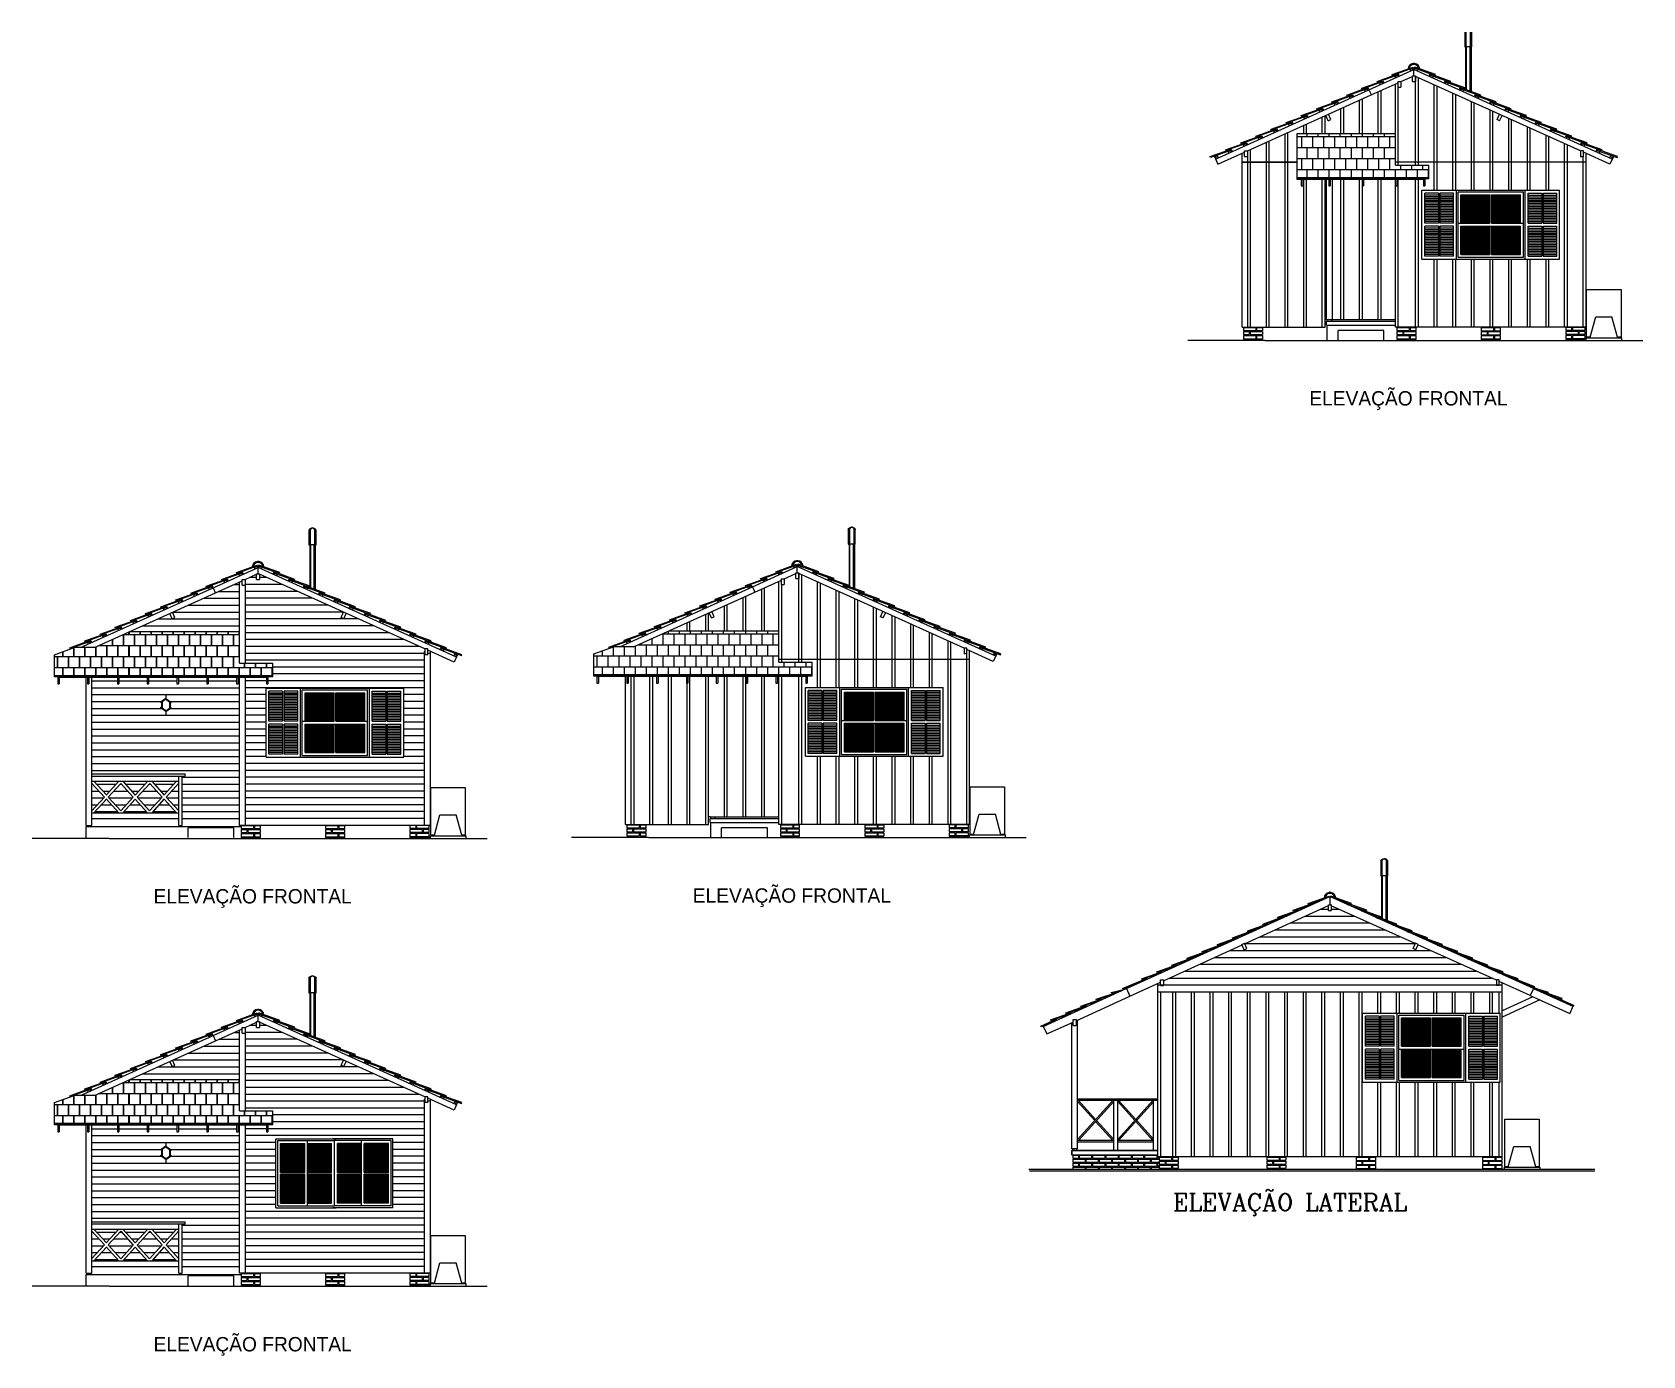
# Model space of a CAD drawing. Extents: x -7 to 295, y -11 to 39.
# Drawn here: x 56.86 to 84.94, y 12.38 to 35.45 of the extents above; entities that cross this region are included whole.
import ezdxf
from ezdxf.enums import TextEntityAlignment as Align

# ---------------------------------------------------------------- set-up
doc = ezdxf.new("R2010")
doc.units = 0
doc.header["$LTSCALE"] = 20
doc.linetypes.add('DASHED2', pattern=[0.375, 0.25, -0.125])
doc.layers.get('0').update_dxf_attribs({"linetype": 'CONTINUOUS'})
for name, color, linetype in [('COTAS', 244, 'CONTINUOUS'), ('DIM', 244, 'CONTINUOUS'), ('MADEIRAME', 244, 'CONTINUOUS'), ('PAREDE', 250, 'CONTINUOUS'), ('PEDRA', 250, 'CONTINUOUS'), ('TELHADO', 1, 'CONTINUOUS'), ('TEXTO', 244, 'CONTINUOUS'), ('VIDROJAN', 252, 'CONTINUOUS'), ('VISTAL', 30, 'CONTINUOUS'), ('VISTAP', 244, 'CONTINUOUS')]:
    doc.layers.add(name, color=color, linetype=linetype)
doc.styles.add('ROMANC', font='romanc.shx', dxfattribs={"height": 0.08})
doc.styles.add('STYLE1', font='txt')

msp = doc.modelspace()

# ---------------------------------------------------------------- texts
at = {"layer": 'TEXTO', "linetype": 'CONTINUOUS', "style": 'STYLE1'}
for p in [(80.853, 29.067), (60.702, 20.386), (70.103, 20.399), (60.702, 12.577)]:
    msp.add_text('ELEVAÇÃO FRONTAL', height=0.25, dxfattribs=at).set_placement(p, align=Align.MIDDLE)

# ---------------------------------------------------------------- blocks, each defined once
blk = doc.blocks.new('*X29')
at = {"color": 0, "linetype": 'CONTINUOUS'}
for p, q in [((-22.464, -12.672), (-22.464, -12.561)), ((-22.283, -12.48), (-20.253, -12.48)), ((-22.272, -12.672), (-22.272, -12.48)), ((-22.176, -12.48), (-22.176, -12.431)), ((-22.08, -12.672), (-22.08, -12.48)), ((-21.984, -12.48), (-21.984, -12.429)), ((-21.888, -12.672), (-21.888, -12.48)), ((-21.792, -12.48), (-21.792, -12.429)), ((-21.696, -12.672), (-21.696, -12.48)), ((-21.6, -12.48), (-21.6, -12.429)), ((-21.504, -12.672), (-21.504, -12.48)), ((-21.408, -12.48), (-21.408, -12.429)), ((-21.312, -12.672), (-21.312, -12.48)), ((-21.216, -12.48), (-21.216, -12.429)), ((-21.12, -12.672), (-21.12, -12.48)), ((-21.024, -12.48), (-21.024, -12.429)), ((-20.928, -12.672), (-20.928, -12.48)), ((-20.832, -12.48), (-20.832, -12.429)), ((-20.736, -12.672), (-20.736, -12.48)), ((-20.64, -12.48), (-20.64, -12.429)), ((-20.544, -12.672), (-20.544, -12.48)), ((-20.448, -12.48), (-20.448, -12.429)), ((-20.352, -12.672), (-20.352, -12.48)), ((-20.256, -12.48), (-20.256, -12.429)), ((-23.481, -12.864), (-20.253, -12.864)), ((-23.424, -13.056), (-23.424, -12.864)), ((-23.328, -12.864), (-23.328, -12.775)), ((-23.232, -13.056), (-23.232, -12.864)), ((-23.136, -12.864), (-23.136, -12.707)), ((-23.04, -13.056), (-23.04, -12.864)), ((-22.944, -12.864), (-22.944, -12.707)), ((-22.848, -13.056), (-22.848, -12.864)), ((-22.752, -12.864), (-22.752, -12.691)), ((-22.709, -12.672), (-20.253, -12.672)), ((-22.656, -12.672), (-22.656, -12.648)), ((-22.656, -13.056), (-22.656, -12.864)), ((-22.56, -12.864), (-22.56, -12.672)), ((-22.464, -13.056), (-22.464, -12.864)), ((-22.368, -12.864), (-22.368, -12.672)), ((-22.272, -13.056), (-22.272, -12.864)), ((-22.176, -12.864), (-22.176, -12.672)), ((-22.08, -13.056), (-22.08, -12.864)), ((-21.984, -12.864), (-21.984, -12.672)), ((-21.888, -13.056), (-21.888, -12.864)), ((-21.792, -12.864), (-21.792, -12.672)), ((-21.696, -13.056), (-21.696, -12.864)), ((-21.6, -12.864), (-21.6, -12.672)), ((-21.504, -13.056), (-21.504, -12.864)), ((-21.408, -12.864), (-21.408, -12.672)), ((-21.312, -13.056), (-21.312, -12.864)), ((-21.216, -12.864), (-21.216, -12.672)), ((-21.12, -13.056), (-21.12, -12.864)), ((-21.024, -12.864), (-21.024, -12.672)), ((-20.928, -13.056), (-20.928, -12.864)), ((-20.832, -12.864), (-20.832, -12.672)), ((-20.736, -13.056), (-20.736, -12.864)), ((-20.64, -12.864), (-20.64, -12.672)), ((-20.544, -13.056), (-20.544, -12.864)), ((-20.448, -12.864), (-20.448, -12.672)), ((-20.352, -13.056), (-20.352, -12.864)), ((-20.256, -12.864), (-20.256, -12.672)), ((-23.481, -13.056), (-19.673, -13.056)), ((-23.328, -13.197), (-23.328, -13.056)), ((-23.136, -13.197), (-23.136, -13.056)), ((-22.944, -13.197), (-22.944, -13.056)), ((-22.752, -13.197), (-22.752, -13.056)), ((-22.56, -13.197), (-22.56, -13.056)), ((-22.368, -13.197), (-22.368, -13.056)), ((-22.176, -13.197), (-22.176, -13.056)), ((-21.984, -13.197), (-21.984, -13.056)), ((-21.792, -13.197), (-21.792, -13.056)), ((-21.6, -13.197), (-21.6, -13.056)), ((-21.408, -13.197), (-21.408, -13.056)), ((-21.216, -13.197), (-21.216, -13.056)), ((-21.024, -13.197), (-21.024, -13.056)), ((-20.832, -13.197), (-20.832, -13.056)), ((-20.64, -13.197), (-20.64, -13.056)), ((-20.448, -13.197), (-20.448, -13.056)), ((-20.256, -13.197), (-20.256, -13.056)), ((-20.16, -13.056), (-20.16, -12.976)), ((-20.064, -13.197), (-20.064, -13.056)), ((-19.968, -13.056), (-19.968, -12.976)), ((-19.872, -13.197), (-19.872, -13.056)), ((-19.776, -13.056), (-19.776, -12.976)), ((-19.68, -13.197), (-19.68, -13.056))]:
    blk.add_line(p, q, dxfattribs=at)
blk = doc.blocks.new('*X36')
at = {"color": 0, "linetype": 'CONTINUOUS'}
for p, q in [((-31.872, -12.672), (-31.872, -12.564)), ((-31.685, -12.48), (-29.655, -12.48)), ((-31.68, -12.672), (-31.68, -12.48)), ((-31.584, -12.48), (-31.584, -12.434)), ((-31.488, -12.672), (-31.488, -12.48)), ((-31.392, -12.48), (-31.392, -12.429)), ((-31.296, -12.672), (-31.296, -12.48)), ((-31.2, -12.48), (-31.2, -12.429)), ((-31.104, -12.672), (-31.104, -12.48)), ((-31.008, -12.48), (-31.008, -12.429)), ((-30.912, -12.672), (-30.912, -12.48)), ((-30.816, -12.48), (-30.816, -12.429)), ((-30.72, -12.672), (-30.72, -12.48)), ((-30.624, -12.48), (-30.624, -12.429)), ((-30.528, -12.672), (-30.528, -12.48)), ((-30.432, -12.48), (-30.432, -12.429)), ((-30.336, -12.672), (-30.336, -12.48)), ((-30.24, -12.48), (-30.24, -12.429)), ((-30.144, -12.672), (-30.144, -12.48)), ((-30.048, -12.48), (-30.048, -12.429)), ((-29.952, -12.672), (-29.952, -12.48)), ((-29.856, -12.48), (-29.856, -12.429)), ((-29.76, -12.672), (-29.76, -12.48)), ((-29.664, -12.48), (-29.664, -12.429)), ((-32.883, -12.864), (-29.655, -12.864)), ((-32.832, -13.056), (-32.832, -12.864)), ((-32.736, -12.864), (-32.736, -12.777)), ((-32.64, -13.056), (-32.64, -12.864)), ((-32.544, -12.864), (-32.544, -12.709)), ((-32.448, -13.056), (-32.448, -12.864)), ((-32.352, -12.864), (-32.352, -12.707)), ((-32.256, -13.056), (-32.256, -12.864)), ((-32.16, -12.864), (-32.16, -12.694)), ((-32.11, -12.672), (-29.655, -12.672)), ((-32.064, -12.672), (-32.064, -12.651)), ((-32.064, -13.056), (-32.064, -12.864)), ((-31.968, -12.864), (-31.968, -12.672)), ((-31.872, -13.056), (-31.872, -12.864)), ((-31.776, -12.864), (-31.776, -12.672)), ((-31.68, -13.056), (-31.68, -12.864)), ((-31.584, -12.864), (-31.584, -12.672)), ((-31.488, -13.056), (-31.488, -12.864)), ((-31.392, -12.864), (-31.392, -12.672)), ((-31.296, -13.056), (-31.296, -12.864)), ((-31.2, -12.864), (-31.2, -12.672)), ((-31.104, -13.056), (-31.104, -12.864)), ((-31.008, -12.864), (-31.008, -12.672)), ((-30.912, -13.056), (-30.912, -12.864)), ((-30.816, -12.864), (-30.816, -12.672)), ((-30.72, -13.056), (-30.72, -12.864)), ((-30.624, -12.864), (-30.624, -12.672)), ((-30.528, -13.056), (-30.528, -12.864)), ((-30.432, -12.864), (-30.432, -12.672)), ((-30.336, -13.056), (-30.336, -12.864)), ((-30.24, -12.864), (-30.24, -12.672)), ((-30.144, -13.056), (-30.144, -12.864)), ((-30.048, -12.864), (-30.048, -12.672)), ((-29.952, -13.056), (-29.952, -12.864)), ((-29.856, -12.864), (-29.856, -12.672)), ((-29.76, -13.056), (-29.76, -12.864)), ((-29.664, -12.864), (-29.664, -12.672)), ((-32.883, -13.056), (-29.074, -13.056)), ((-32.736, -13.197), (-32.736, -13.056)), ((-32.544, -13.197), (-32.544, -13.056)), ((-32.352, -13.197), (-32.352, -13.056)), ((-32.16, -13.197), (-32.16, -13.056)), ((-31.968, -13.197), (-31.968, -13.056)), ((-31.776, -13.197), (-31.776, -13.056)), ((-31.584, -13.197), (-31.584, -13.056)), ((-31.392, -13.197), (-31.392, -13.056)), ((-31.2, -13.197), (-31.2, -13.056)), ((-31.008, -13.197), (-31.008, -13.056)), ((-30.816, -13.197), (-30.816, -13.056)), ((-30.624, -13.197), (-30.624, -13.056)), ((-30.432, -13.197), (-30.432, -13.056)), ((-30.24, -13.197), (-30.24, -13.056)), ((-30.048, -13.197), (-30.048, -13.056)), ((-29.856, -13.197), (-29.856, -13.056)), ((-29.664, -13.197), (-29.664, -13.056)), ((-29.568, -13.056), (-29.568, -12.976)), ((-29.472, -13.197), (-29.472, -13.056)), ((-29.376, -13.056), (-29.376, -12.976)), ((-29.28, -13.197), (-29.28, -13.056)), ((-29.184, -13.056), (-29.184, -12.976)), ((-29.088, -13.197), (-29.088, -13.056))]:
    blk.add_line(p, q, dxfattribs=at)
blk = doc.blocks.new('*X35')
at = {"color": 0, "linetype": 'CONTINUOUS'}
for p, q in [((-31.872, -12.672), (-31.872, -12.564)), ((-31.685, -12.48), (-29.655, -12.48)), ((-31.68, -12.672), (-31.68, -12.48)), ((-31.584, -12.48), (-31.584, -12.434)), ((-31.488, -12.672), (-31.488, -12.48)), ((-31.392, -12.48), (-31.392, -12.429)), ((-31.296, -12.672), (-31.296, -12.48)), ((-31.2, -12.48), (-31.2, -12.429)), ((-31.104, -12.672), (-31.104, -12.48)), ((-31.008, -12.48), (-31.008, -12.429)), ((-30.912, -12.672), (-30.912, -12.48)), ((-30.816, -12.48), (-30.816, -12.429)), ((-30.72, -12.672), (-30.72, -12.48)), ((-30.624, -12.48), (-30.624, -12.429)), ((-30.528, -12.672), (-30.528, -12.48)), ((-30.432, -12.48), (-30.432, -12.429)), ((-30.336, -12.672), (-30.336, -12.48)), ((-30.24, -12.48), (-30.24, -12.429)), ((-30.144, -12.672), (-30.144, -12.48)), ((-30.048, -12.48), (-30.048, -12.429)), ((-29.952, -12.672), (-29.952, -12.48)), ((-29.856, -12.48), (-29.856, -12.429)), ((-29.76, -12.672), (-29.76, -12.48)), ((-29.664, -12.48), (-29.664, -12.429)), ((-32.883, -12.864), (-29.655, -12.864)), ((-32.832, -13.056), (-32.832, -12.864)), ((-32.736, -12.864), (-32.736, -12.777)), ((-32.64, -13.056), (-32.64, -12.864)), ((-32.544, -12.864), (-32.544, -12.709)), ((-32.448, -13.056), (-32.448, -12.864)), ((-32.352, -12.864), (-32.352, -12.707)), ((-32.256, -13.056), (-32.256, -12.864)), ((-32.16, -12.864), (-32.16, -12.694)), ((-32.11, -12.672), (-29.655, -12.672)), ((-32.064, -12.672), (-32.064, -12.651)), ((-32.064, -13.056), (-32.064, -12.864)), ((-31.968, -12.864), (-31.968, -12.672)), ((-31.872, -13.056), (-31.872, -12.864)), ((-31.776, -12.864), (-31.776, -12.672)), ((-31.68, -13.056), (-31.68, -12.864)), ((-31.584, -12.864), (-31.584, -12.672)), ((-31.488, -13.056), (-31.488, -12.864)), ((-31.392, -12.864), (-31.392, -12.672)), ((-31.296, -13.056), (-31.296, -12.864)), ((-31.2, -12.864), (-31.2, -12.672)), ((-31.104, -13.056), (-31.104, -12.864)), ((-31.008, -12.864), (-31.008, -12.672)), ((-30.912, -13.056), (-30.912, -12.864)), ((-30.816, -12.864), (-30.816, -12.672)), ((-30.72, -13.056), (-30.72, -12.864)), ((-30.624, -12.864), (-30.624, -12.672)), ((-30.528, -13.056), (-30.528, -12.864)), ((-30.432, -12.864), (-30.432, -12.672)), ((-30.336, -13.056), (-30.336, -12.864)), ((-30.24, -12.864), (-30.24, -12.672)), ((-30.144, -13.056), (-30.144, -12.864)), ((-30.048, -12.864), (-30.048, -12.672)), ((-29.952, -13.056), (-29.952, -12.864)), ((-29.856, -12.864), (-29.856, -12.672)), ((-29.76, -13.056), (-29.76, -12.864)), ((-29.664, -12.864), (-29.664, -12.672)), ((-32.883, -13.056), (-29.074, -13.056)), ((-32.736, -13.197), (-32.736, -13.056)), ((-32.544, -13.197), (-32.544, -13.056)), ((-32.352, -13.197), (-32.352, -13.056)), ((-32.16, -13.197), (-32.16, -13.056)), ((-31.968, -13.197), (-31.968, -13.056)), ((-31.776, -13.197), (-31.776, -13.056)), ((-31.584, -13.197), (-31.584, -13.056)), ((-31.392, -13.197), (-31.392, -13.056)), ((-31.2, -13.197), (-31.2, -13.056)), ((-31.008, -13.197), (-31.008, -13.056)), ((-30.816, -13.197), (-30.816, -13.056)), ((-30.624, -13.197), (-30.624, -13.056)), ((-30.432, -13.197), (-30.432, -13.056)), ((-30.24, -13.197), (-30.24, -13.056)), ((-30.048, -13.197), (-30.048, -13.056)), ((-29.856, -13.197), (-29.856, -13.056)), ((-29.664, -13.197), (-29.664, -13.056)), ((-29.568, -13.056), (-29.568, -12.976)), ((-29.472, -13.197), (-29.472, -13.056)), ((-29.376, -13.056), (-29.376, -12.976)), ((-29.28, -13.197), (-29.28, -13.056)), ((-29.184, -13.056), (-29.184, -12.976)), ((-29.088, -13.197), (-29.088, -13.056))]:
    blk.add_line(p, q, dxfattribs=at)
blk = doc.blocks.new('*X34')
at = {"color": 0, "linetype": 'CONTINUOUS'}
for p, q in [((-31.872, -12.672), (-31.872, -12.564)), ((-31.685, -12.48), (-29.655, -12.48)), ((-31.68, -12.672), (-31.68, -12.48)), ((-31.584, -12.48), (-31.584, -12.434)), ((-31.488, -12.672), (-31.488, -12.48)), ((-31.392, -12.48), (-31.392, -12.429)), ((-31.296, -12.672), (-31.296, -12.48)), ((-31.2, -12.48), (-31.2, -12.429)), ((-31.104, -12.672), (-31.104, -12.48)), ((-31.008, -12.48), (-31.008, -12.429)), ((-30.912, -12.672), (-30.912, -12.48)), ((-30.816, -12.48), (-30.816, -12.429)), ((-30.72, -12.672), (-30.72, -12.48)), ((-30.624, -12.48), (-30.624, -12.429)), ((-30.528, -12.672), (-30.528, -12.48)), ((-30.432, -12.48), (-30.432, -12.429)), ((-30.336, -12.672), (-30.336, -12.48)), ((-30.24, -12.48), (-30.24, -12.429)), ((-30.144, -12.672), (-30.144, -12.48)), ((-30.048, -12.48), (-30.048, -12.429)), ((-29.952, -12.672), (-29.952, -12.48)), ((-29.856, -12.48), (-29.856, -12.429)), ((-29.76, -12.672), (-29.76, -12.48)), ((-29.664, -12.48), (-29.664, -12.429)), ((-32.883, -12.864), (-29.655, -12.864)), ((-32.832, -13.056), (-32.832, -12.864)), ((-32.736, -12.864), (-32.736, -12.777)), ((-32.64, -13.056), (-32.64, -12.864)), ((-32.544, -12.864), (-32.544, -12.709)), ((-32.448, -13.056), (-32.448, -12.864)), ((-32.352, -12.864), (-32.352, -12.707)), ((-32.256, -13.056), (-32.256, -12.864)), ((-32.16, -12.864), (-32.16, -12.694)), ((-32.11, -12.672), (-29.655, -12.672)), ((-32.064, -12.672), (-32.064, -12.651)), ((-32.064, -13.056), (-32.064, -12.864)), ((-31.968, -12.864), (-31.968, -12.672)), ((-31.872, -13.056), (-31.872, -12.864)), ((-31.776, -12.864), (-31.776, -12.672)), ((-31.68, -13.056), (-31.68, -12.864)), ((-31.584, -12.864), (-31.584, -12.672)), ((-31.488, -13.056), (-31.488, -12.864)), ((-31.392, -12.864), (-31.392, -12.672)), ((-31.296, -13.056), (-31.296, -12.864)), ((-31.2, -12.864), (-31.2, -12.672)), ((-31.104, -13.056), (-31.104, -12.864)), ((-31.008, -12.864), (-31.008, -12.672)), ((-30.912, -13.056), (-30.912, -12.864)), ((-30.816, -12.864), (-30.816, -12.672)), ((-30.72, -13.056), (-30.72, -12.864)), ((-30.624, -12.864), (-30.624, -12.672)), ((-30.528, -13.056), (-30.528, -12.864)), ((-30.432, -12.864), (-30.432, -12.672)), ((-30.336, -13.056), (-30.336, -12.864)), ((-30.24, -12.864), (-30.24, -12.672)), ((-30.144, -13.056), (-30.144, -12.864)), ((-30.048, -12.864), (-30.048, -12.672)), ((-29.952, -13.056), (-29.952, -12.864)), ((-29.856, -12.864), (-29.856, -12.672)), ((-29.76, -13.056), (-29.76, -12.864)), ((-29.664, -12.864), (-29.664, -12.672)), ((-32.883, -13.056), (-29.074, -13.056)), ((-32.736, -13.197), (-32.736, -13.056)), ((-32.544, -13.197), (-32.544, -13.056)), ((-32.352, -13.197), (-32.352, -13.056)), ((-32.16, -13.197), (-32.16, -13.056)), ((-31.968, -13.197), (-31.968, -13.056)), ((-31.776, -13.197), (-31.776, -13.056)), ((-31.584, -13.197), (-31.584, -13.056)), ((-31.392, -13.197), (-31.392, -13.056)), ((-31.2, -13.197), (-31.2, -13.056)), ((-31.008, -13.197), (-31.008, -13.056)), ((-30.816, -13.197), (-30.816, -13.056)), ((-30.624, -13.197), (-30.624, -13.056)), ((-30.432, -13.197), (-30.432, -13.056)), ((-30.24, -13.197), (-30.24, -13.056)), ((-30.048, -13.197), (-30.048, -13.056)), ((-29.856, -13.197), (-29.856, -13.056)), ((-29.664, -13.197), (-29.664, -13.056)), ((-29.568, -13.056), (-29.568, -12.976)), ((-29.472, -13.197), (-29.472, -13.056)), ((-29.376, -13.056), (-29.376, -12.976)), ((-29.28, -13.197), (-29.28, -13.056)), ((-29.184, -13.056), (-29.184, -12.976)), ((-29.088, -13.197), (-29.088, -13.056))]:
    blk.add_line(p, q, dxfattribs=at)
blk = doc.blocks.new('*X33')
at = {"color": 0, "linetype": 'CONTINUOUS'}
for p, q in [((-31.872, -12.672), (-31.872, -12.564)), ((-31.685, -12.48), (-29.655, -12.48)), ((-31.68, -12.672), (-31.68, -12.48)), ((-31.584, -12.48), (-31.584, -12.434)), ((-31.488, -12.672), (-31.488, -12.48)), ((-31.392, -12.48), (-31.392, -12.429)), ((-31.296, -12.672), (-31.296, -12.48)), ((-31.2, -12.48), (-31.2, -12.429)), ((-31.104, -12.672), (-31.104, -12.48)), ((-31.008, -12.48), (-31.008, -12.429)), ((-30.912, -12.672), (-30.912, -12.48)), ((-30.816, -12.48), (-30.816, -12.429)), ((-30.72, -12.672), (-30.72, -12.48)), ((-30.624, -12.48), (-30.624, -12.429)), ((-30.528, -12.672), (-30.528, -12.48)), ((-30.432, -12.48), (-30.432, -12.429)), ((-30.336, -12.672), (-30.336, -12.48)), ((-30.24, -12.48), (-30.24, -12.429)), ((-30.144, -12.672), (-30.144, -12.48)), ((-30.048, -12.48), (-30.048, -12.429)), ((-29.952, -12.672), (-29.952, -12.48)), ((-29.856, -12.48), (-29.856, -12.429)), ((-29.76, -12.672), (-29.76, -12.48)), ((-29.664, -12.48), (-29.664, -12.429)), ((-32.883, -12.864), (-29.655, -12.864)), ((-32.832, -13.056), (-32.832, -12.864)), ((-32.736, -12.864), (-32.736, -12.777)), ((-32.64, -13.056), (-32.64, -12.864)), ((-32.544, -12.864), (-32.544, -12.709)), ((-32.448, -13.056), (-32.448, -12.864)), ((-32.352, -12.864), (-32.352, -12.707)), ((-32.256, -13.056), (-32.256, -12.864)), ((-32.16, -12.864), (-32.16, -12.694)), ((-32.11, -12.672), (-29.655, -12.672)), ((-32.064, -12.672), (-32.064, -12.651)), ((-32.064, -13.056), (-32.064, -12.864)), ((-31.968, -12.864), (-31.968, -12.672)), ((-31.872, -13.056), (-31.872, -12.864)), ((-31.776, -12.864), (-31.776, -12.672)), ((-31.68, -13.056), (-31.68, -12.864)), ((-31.584, -12.864), (-31.584, -12.672)), ((-31.488, -13.056), (-31.488, -12.864)), ((-31.392, -12.864), (-31.392, -12.672)), ((-31.296, -13.056), (-31.296, -12.864)), ((-31.2, -12.864), (-31.2, -12.672)), ((-31.104, -13.056), (-31.104, -12.864)), ((-31.008, -12.864), (-31.008, -12.672)), ((-30.912, -13.056), (-30.912, -12.864)), ((-30.816, -12.864), (-30.816, -12.672)), ((-30.72, -13.056), (-30.72, -12.864)), ((-30.624, -12.864), (-30.624, -12.672)), ((-30.528, -13.056), (-30.528, -12.864)), ((-30.432, -12.864), (-30.432, -12.672)), ((-30.336, -13.056), (-30.336, -12.864)), ((-30.24, -12.864), (-30.24, -12.672)), ((-30.144, -13.056), (-30.144, -12.864)), ((-30.048, -12.864), (-30.048, -12.672)), ((-29.952, -13.056), (-29.952, -12.864)), ((-29.856, -12.864), (-29.856, -12.672)), ((-29.76, -13.056), (-29.76, -12.864)), ((-29.664, -12.864), (-29.664, -12.672)), ((-32.883, -13.056), (-29.074, -13.056)), ((-32.736, -13.197), (-32.736, -13.056)), ((-32.544, -13.197), (-32.544, -13.056)), ((-32.352, -13.197), (-32.352, -13.056)), ((-32.16, -13.197), (-32.16, -13.056)), ((-31.968, -13.197), (-31.968, -13.056)), ((-31.776, -13.197), (-31.776, -13.056)), ((-31.584, -13.197), (-31.584, -13.056)), ((-31.392, -13.197), (-31.392, -13.056)), ((-31.2, -13.197), (-31.2, -13.056)), ((-31.008, -13.197), (-31.008, -13.056)), ((-30.816, -13.197), (-30.816, -13.056)), ((-30.624, -13.197), (-30.624, -13.056)), ((-30.432, -13.197), (-30.432, -13.056)), ((-30.24, -13.197), (-30.24, -13.056)), ((-30.048, -13.197), (-30.048, -13.056)), ((-29.856, -13.197), (-29.856, -13.056)), ((-29.664, -13.197), (-29.664, -13.056)), ((-29.568, -13.056), (-29.568, -12.976)), ((-29.472, -13.197), (-29.472, -13.056)), ((-29.376, -13.056), (-29.376, -12.976)), ((-29.28, -13.197), (-29.28, -13.056)), ((-29.184, -13.056), (-29.184, -12.976)), ((-29.088, -13.197), (-29.088, -13.056))]:
    blk.add_line(p, q, dxfattribs=at)
blk = doc.blocks.new('*X32')
at = {"color": 0, "linetype": 'CONTINUOUS'}
for p, q in [((-31.872, -12.672), (-31.872, -12.564)), ((-31.685, -12.48), (-29.655, -12.48)), ((-31.68, -12.672), (-31.68, -12.48)), ((-31.584, -12.48), (-31.584, -12.434)), ((-31.488, -12.672), (-31.488, -12.48)), ((-31.392, -12.48), (-31.392, -12.429)), ((-31.296, -12.672), (-31.296, -12.48)), ((-31.2, -12.48), (-31.2, -12.429)), ((-31.104, -12.672), (-31.104, -12.48)), ((-31.008, -12.48), (-31.008, -12.429)), ((-30.912, -12.672), (-30.912, -12.48)), ((-30.816, -12.48), (-30.816, -12.429)), ((-30.72, -12.672), (-30.72, -12.48)), ((-30.624, -12.48), (-30.624, -12.429)), ((-30.528, -12.672), (-30.528, -12.48)), ((-30.432, -12.48), (-30.432, -12.429)), ((-30.336, -12.672), (-30.336, -12.48)), ((-30.24, -12.48), (-30.24, -12.429)), ((-30.144, -12.672), (-30.144, -12.48)), ((-30.048, -12.48), (-30.048, -12.429)), ((-29.952, -12.672), (-29.952, -12.48)), ((-29.856, -12.48), (-29.856, -12.429)), ((-29.76, -12.672), (-29.76, -12.48)), ((-29.664, -12.48), (-29.664, -12.429)), ((-32.883, -12.864), (-29.655, -12.864)), ((-32.832, -13.056), (-32.832, -12.864)), ((-32.736, -12.864), (-32.736, -12.777)), ((-32.64, -13.056), (-32.64, -12.864)), ((-32.544, -12.864), (-32.544, -12.709)), ((-32.448, -13.056), (-32.448, -12.864)), ((-32.352, -12.864), (-32.352, -12.707)), ((-32.256, -13.056), (-32.256, -12.864)), ((-32.16, -12.864), (-32.16, -12.694)), ((-32.11, -12.672), (-29.655, -12.672)), ((-32.064, -12.672), (-32.064, -12.651)), ((-32.064, -13.056), (-32.064, -12.864)), ((-31.968, -12.864), (-31.968, -12.672)), ((-31.872, -13.056), (-31.872, -12.864)), ((-31.776, -12.864), (-31.776, -12.672)), ((-31.68, -13.056), (-31.68, -12.864)), ((-31.584, -12.864), (-31.584, -12.672)), ((-31.488, -13.056), (-31.488, -12.864)), ((-31.392, -12.864), (-31.392, -12.672)), ((-31.296, -13.056), (-31.296, -12.864)), ((-31.2, -12.864), (-31.2, -12.672)), ((-31.104, -13.056), (-31.104, -12.864)), ((-31.008, -12.864), (-31.008, -12.672)), ((-30.912, -13.056), (-30.912, -12.864)), ((-30.816, -12.864), (-30.816, -12.672)), ((-30.72, -13.056), (-30.72, -12.864)), ((-30.624, -12.864), (-30.624, -12.672)), ((-30.528, -13.056), (-30.528, -12.864)), ((-30.432, -12.864), (-30.432, -12.672)), ((-30.336, -13.056), (-30.336, -12.864)), ((-30.24, -12.864), (-30.24, -12.672)), ((-30.144, -13.056), (-30.144, -12.864)), ((-30.048, -12.864), (-30.048, -12.672)), ((-29.952, -13.056), (-29.952, -12.864)), ((-29.856, -12.864), (-29.856, -12.672)), ((-29.76, -13.056), (-29.76, -12.864)), ((-29.664, -12.864), (-29.664, -12.672)), ((-32.883, -13.056), (-29.074, -13.056)), ((-32.736, -13.197), (-32.736, -13.056)), ((-32.544, -13.197), (-32.544, -13.056)), ((-32.352, -13.197), (-32.352, -13.056)), ((-32.16, -13.197), (-32.16, -13.056)), ((-31.968, -13.197), (-31.968, -13.056)), ((-31.776, -13.197), (-31.776, -13.056)), ((-31.584, -13.197), (-31.584, -13.056)), ((-31.392, -13.197), (-31.392, -13.056)), ((-31.2, -13.197), (-31.2, -13.056)), ((-31.008, -13.197), (-31.008, -13.056)), ((-30.816, -13.197), (-30.816, -13.056)), ((-30.624, -13.197), (-30.624, -13.056)), ((-30.432, -13.197), (-30.432, -13.056)), ((-30.24, -13.197), (-30.24, -13.056)), ((-30.048, -13.197), (-30.048, -13.056)), ((-29.856, -13.197), (-29.856, -13.056)), ((-29.664, -13.197), (-29.664, -13.056)), ((-29.568, -13.056), (-29.568, -12.976)), ((-29.472, -13.197), (-29.472, -13.056)), ((-29.376, -13.056), (-29.376, -12.976)), ((-29.28, -13.197), (-29.28, -13.056)), ((-29.184, -13.056), (-29.184, -12.976)), ((-29.088, -13.197), (-29.088, -13.056))]:
    blk.add_line(p, q, dxfattribs=at)
blk = doc.blocks.new('*X31')
at = {"color": 0, "linetype": 'CONTINUOUS'}
for p, q in [((-31.872, -12.672), (-31.872, -12.564)), ((-31.685, -12.48), (-29.655, -12.48)), ((-31.68, -12.672), (-31.68, -12.48)), ((-31.584, -12.48), (-31.584, -12.434)), ((-31.488, -12.672), (-31.488, -12.48)), ((-31.392, -12.48), (-31.392, -12.429)), ((-31.296, -12.672), (-31.296, -12.48)), ((-31.2, -12.48), (-31.2, -12.429)), ((-31.104, -12.672), (-31.104, -12.48)), ((-31.008, -12.48), (-31.008, -12.429)), ((-30.912, -12.672), (-30.912, -12.48)), ((-30.816, -12.48), (-30.816, -12.429)), ((-30.72, -12.672), (-30.72, -12.48)), ((-30.624, -12.48), (-30.624, -12.429)), ((-30.528, -12.672), (-30.528, -12.48)), ((-30.432, -12.48), (-30.432, -12.429)), ((-30.336, -12.672), (-30.336, -12.48)), ((-30.24, -12.48), (-30.24, -12.429)), ((-30.144, -12.672), (-30.144, -12.48)), ((-30.048, -12.48), (-30.048, -12.429)), ((-29.952, -12.672), (-29.952, -12.48)), ((-29.856, -12.48), (-29.856, -12.429)), ((-29.76, -12.672), (-29.76, -12.48)), ((-29.664, -12.48), (-29.664, -12.429)), ((-32.883, -12.864), (-29.655, -12.864)), ((-32.832, -13.056), (-32.832, -12.864)), ((-32.736, -12.864), (-32.736, -12.777)), ((-32.64, -13.056), (-32.64, -12.864)), ((-32.544, -12.864), (-32.544, -12.709)), ((-32.448, -13.056), (-32.448, -12.864)), ((-32.352, -12.864), (-32.352, -12.707)), ((-32.256, -13.056), (-32.256, -12.864)), ((-32.16, -12.864), (-32.16, -12.694)), ((-32.11, -12.672), (-29.655, -12.672)), ((-32.064, -12.672), (-32.064, -12.651)), ((-32.064, -13.056), (-32.064, -12.864)), ((-31.968, -12.864), (-31.968, -12.672)), ((-31.872, -13.056), (-31.872, -12.864)), ((-31.776, -12.864), (-31.776, -12.672)), ((-31.68, -13.056), (-31.68, -12.864)), ((-31.584, -12.864), (-31.584, -12.672)), ((-31.488, -13.056), (-31.488, -12.864)), ((-31.392, -12.864), (-31.392, -12.672)), ((-31.296, -13.056), (-31.296, -12.864)), ((-31.2, -12.864), (-31.2, -12.672)), ((-31.104, -13.056), (-31.104, -12.864)), ((-31.008, -12.864), (-31.008, -12.672)), ((-30.912, -13.056), (-30.912, -12.864)), ((-30.816, -12.864), (-30.816, -12.672)), ((-30.72, -13.056), (-30.72, -12.864)), ((-30.624, -12.864), (-30.624, -12.672)), ((-30.528, -13.056), (-30.528, -12.864)), ((-30.432, -12.864), (-30.432, -12.672)), ((-30.336, -13.056), (-30.336, -12.864)), ((-30.24, -12.864), (-30.24, -12.672)), ((-30.144, -13.056), (-30.144, -12.864)), ((-30.048, -12.864), (-30.048, -12.672)), ((-29.952, -13.056), (-29.952, -12.864)), ((-29.856, -12.864), (-29.856, -12.672)), ((-29.76, -13.056), (-29.76, -12.864)), ((-29.664, -12.864), (-29.664, -12.672)), ((-32.883, -13.056), (-29.074, -13.056)), ((-32.736, -13.197), (-32.736, -13.056)), ((-32.544, -13.197), (-32.544, -13.056)), ((-32.352, -13.197), (-32.352, -13.056)), ((-32.16, -13.197), (-32.16, -13.056)), ((-31.968, -13.197), (-31.968, -13.056)), ((-31.776, -13.197), (-31.776, -13.056)), ((-31.584, -13.197), (-31.584, -13.056)), ((-31.392, -13.197), (-31.392, -13.056)), ((-31.2, -13.197), (-31.2, -13.056)), ((-31.008, -13.197), (-31.008, -13.056)), ((-30.816, -13.197), (-30.816, -13.056)), ((-30.624, -13.197), (-30.624, -13.056)), ((-30.432, -13.197), (-30.432, -13.056)), ((-30.24, -13.197), (-30.24, -13.056)), ((-30.048, -13.197), (-30.048, -13.056)), ((-29.856, -13.197), (-29.856, -13.056)), ((-29.664, -13.197), (-29.664, -13.056)), ((-29.568, -13.056), (-29.568, -12.976)), ((-29.472, -13.197), (-29.472, -13.056)), ((-29.376, -13.056), (-29.376, -12.976)), ((-29.28, -13.197), (-29.28, -13.056)), ((-29.184, -13.056), (-29.184, -12.976)), ((-29.088, -13.197), (-29.088, -13.056))]:
    blk.add_line(p, q, dxfattribs=at)
blk = doc.blocks.new('*X30')
at = {"color": 0, "linetype": 'CONTINUOUS'}
for p, q in [((-31.872, -12.672), (-31.872, -12.564)), ((-31.685, -12.48), (-29.655, -12.48)), ((-31.68, -12.672), (-31.68, -12.48)), ((-31.584, -12.48), (-31.584, -12.434)), ((-31.488, -12.672), (-31.488, -12.48)), ((-31.392, -12.48), (-31.392, -12.429)), ((-31.296, -12.672), (-31.296, -12.48)), ((-31.2, -12.48), (-31.2, -12.429)), ((-31.104, -12.672), (-31.104, -12.48)), ((-31.008, -12.48), (-31.008, -12.429)), ((-30.912, -12.672), (-30.912, -12.48)), ((-30.816, -12.48), (-30.816, -12.429)), ((-30.72, -12.672), (-30.72, -12.48)), ((-30.624, -12.48), (-30.624, -12.429)), ((-30.528, -12.672), (-30.528, -12.48)), ((-30.432, -12.48), (-30.432, -12.429)), ((-30.336, -12.672), (-30.336, -12.48)), ((-30.24, -12.48), (-30.24, -12.429)), ((-30.144, -12.672), (-30.144, -12.48)), ((-30.048, -12.48), (-30.048, -12.429)), ((-29.952, -12.672), (-29.952, -12.48)), ((-29.856, -12.48), (-29.856, -12.429)), ((-29.76, -12.672), (-29.76, -12.48)), ((-29.664, -12.48), (-29.664, -12.429)), ((-32.883, -12.864), (-29.655, -12.864)), ((-32.832, -13.056), (-32.832, -12.864)), ((-32.736, -12.864), (-32.736, -12.777)), ((-32.64, -13.056), (-32.64, -12.864)), ((-32.544, -12.864), (-32.544, -12.709)), ((-32.448, -13.056), (-32.448, -12.864)), ((-32.352, -12.864), (-32.352, -12.707)), ((-32.256, -13.056), (-32.256, -12.864)), ((-32.16, -12.864), (-32.16, -12.694)), ((-32.11, -12.672), (-29.655, -12.672)), ((-32.064, -12.672), (-32.064, -12.651)), ((-32.064, -13.056), (-32.064, -12.864)), ((-31.968, -12.864), (-31.968, -12.672)), ((-31.872, -13.056), (-31.872, -12.864)), ((-31.776, -12.864), (-31.776, -12.672)), ((-31.68, -13.056), (-31.68, -12.864)), ((-31.584, -12.864), (-31.584, -12.672)), ((-31.488, -13.056), (-31.488, -12.864)), ((-31.392, -12.864), (-31.392, -12.672)), ((-31.296, -13.056), (-31.296, -12.864)), ((-31.2, -12.864), (-31.2, -12.672)), ((-31.104, -13.056), (-31.104, -12.864)), ((-31.008, -12.864), (-31.008, -12.672)), ((-30.912, -13.056), (-30.912, -12.864)), ((-30.816, -12.864), (-30.816, -12.672)), ((-30.72, -13.056), (-30.72, -12.864)), ((-30.624, -12.864), (-30.624, -12.672)), ((-30.528, -13.056), (-30.528, -12.864)), ((-30.432, -12.864), (-30.432, -12.672)), ((-30.336, -13.056), (-30.336, -12.864)), ((-30.24, -12.864), (-30.24, -12.672)), ((-30.144, -13.056), (-30.144, -12.864)), ((-30.048, -12.864), (-30.048, -12.672)), ((-29.952, -13.056), (-29.952, -12.864)), ((-29.856, -12.864), (-29.856, -12.672)), ((-29.76, -13.056), (-29.76, -12.864)), ((-29.664, -12.864), (-29.664, -12.672)), ((-32.883, -13.056), (-29.074, -13.056)), ((-32.736, -13.197), (-32.736, -13.056)), ((-32.544, -13.197), (-32.544, -13.056)), ((-32.352, -13.197), (-32.352, -13.056)), ((-32.16, -13.197), (-32.16, -13.056)), ((-31.968, -13.197), (-31.968, -13.056)), ((-31.776, -13.197), (-31.776, -13.056)), ((-31.584, -13.197), (-31.584, -13.056)), ((-31.392, -13.197), (-31.392, -13.056)), ((-31.2, -13.197), (-31.2, -13.056)), ((-31.008, -13.197), (-31.008, -13.056)), ((-30.816, -13.197), (-30.816, -13.056)), ((-30.624, -13.197), (-30.624, -13.056)), ((-30.432, -13.197), (-30.432, -13.056)), ((-30.24, -13.197), (-30.24, -13.056)), ((-30.048, -13.197), (-30.048, -13.056)), ((-29.856, -13.197), (-29.856, -13.056)), ((-29.664, -13.197), (-29.664, -13.056)), ((-29.568, -13.056), (-29.568, -12.976)), ((-29.472, -13.197), (-29.472, -13.056)), ((-29.376, -13.056), (-29.376, -12.976)), ((-29.28, -13.197), (-29.28, -13.056)), ((-29.184, -13.056), (-29.184, -12.976)), ((-29.088, -13.197), (-29.088, -13.056))]:
    blk.add_line(p, q, dxfattribs=at)
blk = doc.blocks.new('*X3')
at = {"color": 0, "linetype": 'CONTINUOUS'}
for p, q in [((19.128, -4.083), (19.614, -3.597)), ((19.128, -4.065), (19.596, -3.597)), ((19.128, -4.047), (19.578, -3.597)), ((19.128, -4.03), (19.561, -3.597)), ((19.128, -4.012), (19.543, -3.597)), ((19.128, -3.994), (19.525, -3.597)), ((19.128, -3.976), (19.508, -3.597)), ((19.128, -3.959), (19.49, -3.597)), ((19.128, -3.941), (19.472, -3.597)), ((19.128, -3.923), (19.455, -3.597)), ((19.128, -3.906), (19.437, -3.597)), ((19.128, -3.888), (19.419, -3.597)), ((19.128, -3.87), (19.402, -3.597)), ((19.128, -3.853), (19.384, -3.597)), ((19.128, -3.835), (19.366, -3.597)), ((19.128, -3.817), (19.349, -3.597)), ((19.128, -3.8), (19.331, -3.597)), ((19.128, -3.782), (19.313, -3.597)), ((19.128, -3.764), (19.296, -3.597)), ((19.128, -3.747), (19.278, -3.597)), ((19.128, -3.729), (19.26, -3.597)), ((19.128, -3.711), (19.243, -3.597)), ((19.128, -3.694), (19.225, -3.597)), ((19.128, -3.676), (19.207, -3.597)), ((19.128, -3.658), (19.19, -3.597)), ((19.128, -3.641), (19.172, -3.597)), ((19.128, -3.623), (19.154, -3.597)), ((19.128, -3.605), (19.137, -3.597)), ((19.137, -4.092), (19.632, -3.597)), ((19.154, -4.092), (19.633, -3.613)), ((19.172, -4.092), (19.633, -3.631)), ((19.19, -4.092), (19.633, -3.648)), ((19.663, -4.078), (20.144, -3.597)), ((19.663, -4.06), (20.127, -3.597)), ((19.663, -4.043), (20.109, -3.597)), ((19.663, -4.025), (20.091, -3.597)), ((19.663, -4.007), (20.073, -3.597)), ((19.663, -3.99), (20.056, -3.597)), ((19.663, -3.972), (20.038, -3.597)), ((19.663, -3.954), (20.02, -3.597)), ((19.663, -3.936), (20.003, -3.597)), ((19.663, -3.919), (19.985, -3.597)), ((19.663, -3.901), (19.967, -3.597)), ((19.663, -3.883), (19.95, -3.597)), ((19.663, -3.866), (19.932, -3.597)), ((19.663, -3.848), (19.914, -3.597)), ((19.663, -3.83), (19.897, -3.597)), ((19.663, -3.813), (19.879, -3.597)), ((19.663, -3.795), (19.861, -3.597)), ((19.663, -3.777), (19.844, -3.597)), ((19.663, -3.76), (19.826, -3.597)), ((19.663, -3.742), (19.808, -3.597)), ((19.663, -3.724), (19.791, -3.597)), ((19.663, -3.707), (19.773, -3.597)), ((19.663, -3.689), (19.755, -3.597)), ((19.663, -3.671), (19.738, -3.597)), ((19.663, -3.654), (19.72, -3.597)), ((19.663, -3.636), (19.702, -3.597)), ((19.663, -3.618), (19.685, -3.597)), ((19.663, -3.601), (19.667, -3.597)), ((19.667, -4.092), (20.162, -3.597)), ((19.685, -4.092), (20.168, -3.608)), ((19.702, -4.092), (20.168, -3.626)), ((19.72, -4.092), (20.168, -3.644)), ((19.207, -4.092), (19.633, -3.666)), ((19.225, -4.092), (19.633, -3.684)), ((19.243, -4.092), (19.633, -3.701)), ((19.26, -4.092), (19.633, -3.719)), ((19.278, -4.092), (19.633, -3.737)), ((19.296, -4.092), (19.633, -3.754)), ((19.313, -4.092), (19.633, -3.772)), ((19.331, -4.092), (19.633, -3.79)), ((19.349, -4.092), (19.633, -3.807)), ((19.366, -4.092), (19.633, -3.825)), ((19.384, -4.092), (19.633, -3.843)), ((19.402, -4.092), (19.633, -3.86)), ((19.419, -4.092), (19.633, -3.878)), ((19.437, -4.092), (19.633, -3.896)), ((19.455, -4.092), (19.633, -3.913)), ((19.472, -4.092), (19.633, -3.931)), ((19.738, -4.092), (20.168, -3.661)), ((19.755, -4.092), (20.168, -3.679)), ((19.773, -4.092), (20.168, -3.697)), ((19.791, -4.092), (20.168, -3.714)), ((19.808, -4.092), (20.168, -3.732)), ((19.826, -4.092), (20.168, -3.75)), ((19.844, -4.092), (20.168, -3.767)), ((19.861, -4.092), (20.168, -3.785)), ((19.879, -4.092), (20.168, -3.803)), ((19.897, -4.092), (20.168, -3.82)), ((19.914, -4.092), (20.168, -3.838)), ((19.932, -4.092), (20.168, -3.856)), ((19.95, -4.092), (20.168, -3.873)), ((19.967, -4.092), (20.168, -3.891)), ((19.985, -4.092), (20.168, -3.909)), ((20.003, -4.092), (20.168, -3.926)), ((19.128, -4.631), (19.617, -4.142)), ((19.128, -4.613), (19.599, -4.142)), ((19.128, -4.595), (19.582, -4.142)), ((19.128, -4.578), (19.564, -4.142)), ((19.128, -4.56), (19.546, -4.142)), ((19.128, -4.542), (19.528, -4.142)), ((19.128, -4.525), (19.511, -4.142)), ((19.128, -4.507), (19.493, -4.142)), ((19.128, -4.489), (19.475, -4.142)), ((19.128, -4.471), (19.458, -4.142)), ((19.128, -4.454), (19.44, -4.142)), ((19.128, -4.436), (19.422, -4.142)), ((19.128, -4.418), (19.405, -4.142)), ((19.128, -4.401), (19.387, -4.142)), ((19.128, -4.383), (19.369, -4.142)), ((19.128, -4.365), (19.352, -4.142)), ((19.128, -4.348), (19.334, -4.142)), ((19.128, -4.33), (19.316, -4.142)), ((19.128, -4.312), (19.299, -4.142)), ((19.128, -4.295), (19.281, -4.142)), ((19.128, -4.277), (19.263, -4.142)), ((19.128, -4.259), (19.246, -4.142)), ((19.128, -4.242), (19.228, -4.142)), ((19.128, -4.224), (19.21, -4.142)), ((19.128, -4.206), (19.193, -4.142)), ((19.128, -4.189), (19.175, -4.142)), ((19.128, -4.171), (19.157, -4.142)), ((19.128, -4.153), (19.14, -4.142)), ((19.14, -4.637), (19.633, -4.143)), ((19.157, -4.637), (19.633, -4.161)), ((19.175, -4.637), (19.633, -4.179)), ((19.193, -4.637), (19.633, -4.196)), ((19.49, -4.092), (19.633, -3.949)), ((19.508, -4.092), (19.633, -3.966)), ((19.525, -4.092), (19.633, -3.984)), ((19.543, -4.092), (19.633, -4.002)), ((19.561, -4.092), (19.633, -4.02)), ((19.578, -4.092), (19.633, -4.037)), ((19.596, -4.092), (19.633, -4.055)), ((19.614, -4.092), (19.633, -4.073)), ((19.632, -4.092), (19.633, -4.09)), ((19.663, -4.149), (19.67, -4.142)), ((19.663, -4.166), (19.688, -4.142)), ((19.663, -4.184), (19.705, -4.142)), ((19.663, -4.202), (19.723, -4.142)), ((19.663, -4.219), (19.741, -4.142)), ((19.663, -4.237), (19.758, -4.142)), ((19.663, -4.255), (19.776, -4.142)), ((19.663, -4.272), (19.794, -4.142)), ((19.663, -4.29), (19.811, -4.142)), ((19.663, -4.308), (19.829, -4.142)), ((19.663, -4.325), (19.847, -4.142)), ((19.663, -4.343), (19.864, -4.142)), ((19.663, -4.361), (19.882, -4.142)), ((19.663, -4.378), (19.9, -4.142)), ((19.663, -4.396), (19.917, -4.142)), ((19.663, -4.414), (19.935, -4.142)), ((19.663, -4.431), (19.953, -4.142)), ((19.663, -4.449), (19.97, -4.142)), ((19.663, -4.467), (19.988, -4.142)), ((19.663, -4.484), (20.006, -4.142)), ((19.663, -4.502), (20.023, -4.142)), ((19.663, -4.52), (20.041, -4.142)), ((19.663, -4.538), (20.059, -4.142)), ((19.663, -4.555), (20.076, -4.142)), ((19.663, -4.573), (20.094, -4.142)), ((19.663, -4.591), (20.112, -4.142)), ((19.663, -4.608), (20.13, -4.142)), ((19.663, -4.626), (20.147, -4.142)), ((19.67, -4.637), (20.165, -4.142)), ((19.688, -4.637), (20.168, -4.156)), ((19.705, -4.637), (20.168, -4.174)), ((19.723, -4.637), (20.168, -4.192)), ((19.741, -4.637), (20.168, -4.209)), ((20.02, -4.092), (20.168, -3.944)), ((20.038, -4.092), (20.168, -3.962)), ((20.056, -4.092), (20.168, -3.979)), ((20.073, -4.092), (20.168, -3.997)), ((20.091, -4.092), (20.168, -4.015)), ((20.109, -4.092), (20.168, -4.033)), ((20.126, -4.092), (20.168, -4.05)), ((20.144, -4.092), (20.168, -4.068)), ((20.162, -4.092), (20.168, -4.086)), ((19.21, -4.637), (19.633, -4.214)), ((19.228, -4.637), (19.633, -4.232)), ((19.246, -4.637), (19.633, -4.249)), ((19.263, -4.637), (19.633, -4.267)), ((19.281, -4.637), (19.633, -4.285)), ((19.299, -4.637), (19.633, -4.302)), ((19.316, -4.637), (19.633, -4.32)), ((19.334, -4.637), (19.633, -4.338)), ((19.352, -4.637), (19.633, -4.355)), ((19.369, -4.637), (19.633, -4.373)), ((19.387, -4.637), (19.633, -4.391)), ((19.405, -4.637), (19.633, -4.408)), ((19.422, -4.637), (19.633, -4.426)), ((19.44, -4.637), (19.633, -4.444)), ((19.458, -4.637), (19.633, -4.461)), ((19.475, -4.637), (19.633, -4.479)), ((19.758, -4.637), (20.168, -4.227)), ((19.776, -4.637), (20.168, -4.245)), ((19.794, -4.637), (20.168, -4.262)), ((19.811, -4.637), (20.168, -4.28)), ((19.829, -4.637), (20.168, -4.298)), ((19.847, -4.637), (20.168, -4.315)), ((19.864, -4.637), (20.168, -4.333)), ((19.882, -4.637), (20.168, -4.351)), ((19.9, -4.637), (20.168, -4.368)), ((19.917, -4.637), (20.168, -4.386)), ((19.935, -4.637), (20.168, -4.404)), ((19.953, -4.637), (20.168, -4.421)), ((19.97, -4.637), (20.168, -4.439)), ((19.988, -4.637), (20.168, -4.457)), ((20.006, -4.637), (20.168, -4.474)), ((20.023, -4.637), (20.168, -4.492)), ((19.493, -4.637), (19.633, -4.497)), ((19.511, -4.637), (19.633, -4.514)), ((19.528, -4.637), (19.633, -4.532)), ((19.546, -4.637), (19.633, -4.55)), ((19.564, -4.637), (19.633, -4.568)), ((19.581, -4.637), (19.633, -4.585)), ((19.599, -4.637), (19.633, -4.603)), ((19.617, -4.637), (19.633, -4.621)), ((20.041, -4.637), (20.168, -4.51)), ((20.059, -4.637), (20.168, -4.527)), ((20.076, -4.637), (20.168, -4.545)), ((20.094, -4.637), (20.168, -4.563)), ((20.112, -4.637), (20.168, -4.581)), ((20.129, -4.637), (20.168, -4.598)), ((20.147, -4.637), (20.168, -4.616)), ((20.165, -4.637), (20.168, -4.634))]:
    blk.add_line(p, q, dxfattribs=at)
blk = doc.blocks.new('*X37')
at = {"color": 0, "linetype": 'CONTINUOUS'}
for p, q in [((-28.941, -30.443), (-28.53, -30.033)), ((-28.941, -30.426), (-28.548, -30.033)), ((-28.941, -30.408), (-28.566, -30.033)), ((-28.941, -30.39), (-28.583, -30.033)), ((-28.941, -30.373), (-28.601, -30.033)), ((-28.941, -30.355), (-28.619, -30.033)), ((-28.941, -30.337), (-28.636, -30.033)), ((-28.941, -30.32), (-28.654, -30.033)), ((-28.941, -30.302), (-28.672, -30.033)), ((-28.941, -30.284), (-28.689, -30.033)), ((-28.941, -30.267), (-28.707, -30.033)), ((-28.941, -30.249), (-28.725, -30.033)), ((-28.941, -30.231), (-28.742, -30.033)), ((-28.941, -30.213), (-28.76, -30.033)), ((-28.941, -30.196), (-28.778, -30.033)), ((-28.941, -30.178), (-28.795, -30.033)), ((-28.941, -30.16), (-28.813, -30.033)), ((-28.941, -30.143), (-28.831, -30.033)), ((-28.941, -30.125), (-28.848, -30.033)), ((-28.941, -30.107), (-28.866, -30.033)), ((-28.941, -30.09), (-28.884, -30.033)), ((-28.941, -30.072), (-28.901, -30.033)), ((-28.941, -30.054), (-28.919, -30.033)), ((-28.941, -30.037), (-28.937, -30.033)), ((-28.941, -30.461), (-28.521, -30.041)), ((-28.471, -30.451), (-28.053, -30.033)), ((-28.471, -30.433), (-28.071, -30.033)), ((-28.471, -30.415), (-28.088, -30.033)), ((-28.471, -30.398), (-28.106, -30.033)), ((-28.471, -30.38), (-28.124, -30.033)), ((-28.471, -30.362), (-28.141, -30.033)), ((-28.471, -30.345), (-28.159, -30.033)), ((-28.471, -30.327), (-28.177, -30.033)), ((-28.471, -30.309), (-28.194, -30.033)), ((-28.471, -30.291), (-28.212, -30.033)), ((-28.471, -30.274), (-28.23, -30.033)), ((-28.471, -30.256), (-28.247, -30.033)), ((-28.471, -30.238), (-28.265, -30.033)), ((-28.471, -30.221), (-28.283, -30.033)), ((-28.471, -30.203), (-28.3, -30.033)), ((-28.471, -30.185), (-28.318, -30.033)), ((-28.471, -30.168), (-28.336, -30.033)), ((-28.471, -30.15), (-28.353, -30.033)), ((-28.471, -30.132), (-28.371, -30.033)), ((-28.471, -30.115), (-28.389, -30.033)), ((-28.471, -30.097), (-28.406, -30.033)), ((-28.471, -30.079), (-28.424, -30.033)), ((-28.471, -30.062), (-28.442, -30.033)), ((-28.471, -30.044), (-28.46, -30.033)), ((-27.951, -30.443), (-27.54, -30.033)), ((-27.951, -30.426), (-27.558, -30.033)), ((-27.951, -30.408), (-27.576, -30.033)), ((-27.951, -30.39), (-27.593, -30.033)), ((-27.951, -30.373), (-27.611, -30.033)), ((-27.951, -30.355), (-27.629, -30.033)), ((-27.951, -30.337), (-27.646, -30.033)), ((-27.951, -30.319), (-27.664, -30.033)), ((-27.951, -30.302), (-27.682, -30.033)), ((-27.951, -30.284), (-27.699, -30.033)), ((-27.951, -30.266), (-27.717, -30.033)), ((-27.951, -30.249), (-27.735, -30.033)), ((-27.951, -30.231), (-27.752, -30.033)), ((-27.951, -30.213), (-27.77, -30.033)), ((-27.951, -30.196), (-27.788, -30.033)), ((-27.951, -30.178), (-27.805, -30.033)), ((-27.951, -30.16), (-27.823, -30.033)), ((-27.951, -30.143), (-27.841, -30.033)), ((-27.951, -30.125), (-27.858, -30.033)), ((-27.951, -30.107), (-27.876, -30.033)), ((-27.951, -30.09), (-27.894, -30.033)), ((-27.951, -30.072), (-27.911, -30.033)), ((-27.951, -30.054), (-27.929, -30.033)), ((-27.951, -30.037), (-27.947, -30.033)), ((-27.951, -30.461), (-27.531, -30.041)), ((-27.481, -30.044), (-27.47, -30.033)), ((-27.481, -30.062), (-27.452, -30.033)), ((-27.481, -30.079), (-27.434, -30.033)), ((-27.481, -30.097), (-27.417, -30.033)), ((-27.481, -30.115), (-27.399, -30.033)), ((-27.481, -30.132), (-27.381, -30.033)), ((-27.481, -30.15), (-27.363, -30.033)), ((-27.481, -30.168), (-27.346, -30.033)), ((-27.481, -30.185), (-27.328, -30.033)), ((-27.481, -30.203), (-27.31, -30.033)), ((-27.481, -30.221), (-27.293, -30.033)), ((-27.481, -30.238), (-27.275, -30.033)), ((-27.481, -30.256), (-27.257, -30.033)), ((-27.481, -30.274), (-27.24, -30.033)), ((-27.481, -30.291), (-27.222, -30.033)), ((-27.481, -30.309), (-27.204, -30.033)), ((-27.481, -30.327), (-27.187, -30.033)), ((-27.481, -30.344), (-27.169, -30.033)), ((-27.481, -30.362), (-27.151, -30.033)), ((-27.481, -30.38), (-27.134, -30.033)), ((-27.481, -30.397), (-27.116, -30.033)), ((-27.481, -30.415), (-27.098, -30.033)), ((-27.481, -30.433), (-27.081, -30.033)), ((-27.481, -30.451), (-27.063, -30.033)), ((-28.941, -30.479), (-28.521, -30.059)), ((-28.941, -30.496), (-28.521, -30.076)), ((-28.941, -30.514), (-28.521, -30.094)), ((-28.941, -30.532), (-28.521, -30.112)), ((-28.929, -30.538), (-28.521, -30.129)), ((-28.911, -30.538), (-28.521, -30.147)), ((-28.894, -30.538), (-28.521, -30.165)), ((-28.876, -30.538), (-28.521, -30.182)), ((-28.858, -30.538), (-28.521, -30.2)), ((-28.841, -30.538), (-28.521, -30.218)), ((-28.823, -30.538), (-28.521, -30.235)), ((-28.805, -30.538), (-28.521, -30.253)), ((-28.788, -30.538), (-28.521, -30.271)), ((-28.77, -30.538), (-28.521, -30.288)), ((-28.752, -30.538), (-28.521, -30.306)), ((-28.735, -30.538), (-28.521, -30.324)), ((-28.471, -30.468), (-28.051, -30.048)), ((-28.471, -30.486), (-28.051, -30.066)), ((-28.471, -30.504), (-28.051, -30.084)), ((-28.471, -30.521), (-28.051, -30.101)), ((-28.47, -30.538), (-28.051, -30.119)), ((-28.452, -30.538), (-28.051, -30.137)), ((-28.434, -30.538), (-28.051, -30.154)), ((-28.416, -30.538), (-28.051, -30.172)), ((-28.399, -30.538), (-28.051, -30.19)), ((-28.381, -30.538), (-28.051, -30.207)), ((-28.363, -30.538), (-28.051, -30.225)), ((-28.346, -30.538), (-28.051, -30.243)), ((-28.328, -30.538), (-28.051, -30.26)), ((-28.31, -30.538), (-28.051, -30.278)), ((-28.293, -30.538), (-28.051, -30.296)), ((-28.275, -30.538), (-28.051, -30.313)), ((-27.951, -30.479), (-27.531, -30.059)), ((-27.951, -30.496), (-27.531, -30.076)), ((-27.951, -30.514), (-27.531, -30.094)), ((-27.951, -30.532), (-27.531, -30.112)), ((-27.939, -30.538), (-27.531, -30.129)), ((-27.922, -30.538), (-27.531, -30.147)), ((-27.904, -30.538), (-27.531, -30.165)), ((-27.886, -30.538), (-27.531, -30.182)), ((-27.868, -30.538), (-27.531, -30.2)), ((-27.851, -30.538), (-27.531, -30.218)), ((-27.833, -30.538), (-27.531, -30.235)), ((-27.815, -30.538), (-27.531, -30.253)), ((-27.798, -30.538), (-27.531, -30.271)), ((-27.78, -30.538), (-27.531, -30.288)), ((-27.762, -30.538), (-27.531, -30.306)), ((-27.745, -30.538), (-27.531, -30.324)), ((-27.481, -30.468), (-27.061, -30.048)), ((-27.481, -30.486), (-27.061, -30.066)), ((-27.481, -30.504), (-27.061, -30.084)), ((-27.481, -30.521), (-27.061, -30.101)), ((-27.48, -30.538), (-27.061, -30.119)), ((-27.462, -30.538), (-27.061, -30.137)), ((-27.444, -30.538), (-27.061, -30.154)), ((-27.427, -30.538), (-27.061, -30.172)), ((-27.409, -30.538), (-27.061, -30.19)), ((-27.391, -30.538), (-27.061, -30.207)), ((-27.374, -30.538), (-27.061, -30.225)), ((-27.356, -30.538), (-27.061, -30.243)), ((-27.338, -30.538), (-27.061, -30.26)), ((-27.32, -30.538), (-27.061, -30.278)), ((-27.303, -30.538), (-27.061, -30.296)), ((-27.285, -30.538), (-27.061, -30.313)), ((-28.941, -30.974), (-28.535, -30.568)), ((-28.941, -30.956), (-28.553, -30.568)), ((-28.941, -30.938), (-28.57, -30.568)), ((-28.941, -30.921), (-28.588, -30.568)), ((-28.941, -30.903), (-28.606, -30.568)), ((-28.941, -30.885), (-28.623, -30.568)), ((-28.941, -30.868), (-28.641, -30.568)), ((-28.941, -30.85), (-28.659, -30.568)), ((-28.941, -30.832), (-28.676, -30.568)), ((-28.941, -30.815), (-28.694, -30.568)), ((-28.941, -30.797), (-28.712, -30.568)), ((-28.941, -30.779), (-28.729, -30.568)), ((-28.941, -30.761), (-28.747, -30.568)), ((-28.941, -30.744), (-28.765, -30.568)), ((-28.941, -30.726), (-28.782, -30.568)), ((-28.941, -30.708), (-28.8, -30.568)), ((-28.941, -30.691), (-28.818, -30.568)), ((-28.941, -30.673), (-28.835, -30.568)), ((-28.941, -30.655), (-28.853, -30.568)), ((-28.941, -30.638), (-28.871, -30.568)), ((-28.941, -30.62), (-28.888, -30.568)), ((-28.941, -30.602), (-28.906, -30.568)), ((-28.941, -30.585), (-28.924, -30.568)), ((-28.941, -30.991), (-28.521, -30.571)), ((-28.941, -31.009), (-28.521, -30.589)), ((-28.941, -31.027), (-28.521, -30.607)), ((-28.717, -30.538), (-28.521, -30.341)), ((-28.699, -30.538), (-28.521, -30.359)), ((-28.682, -30.538), (-28.521, -30.377)), ((-28.664, -30.538), (-28.521, -30.395)), ((-28.646, -30.538), (-28.521, -30.412)), ((-28.629, -30.538), (-28.521, -30.43)), ((-28.611, -30.538), (-28.521, -30.448)), ((-28.593, -30.538), (-28.521, -30.465)), ((-28.576, -30.538), (-28.521, -30.483)), ((-28.558, -30.538), (-28.521, -30.501)), ((-28.54, -30.538), (-28.521, -30.518)), ((-28.523, -30.538), (-28.521, -30.536)), ((-28.471, -30.981), (-28.058, -30.568)), ((-28.471, -30.963), (-28.075, -30.568)), ((-28.471, -30.946), (-28.093, -30.568)), ((-28.471, -30.928), (-28.111, -30.568)), ((-28.471, -30.91), (-28.128, -30.568)), ((-28.471, -30.893), (-28.146, -30.568)), ((-28.471, -30.875), (-28.164, -30.568)), ((-28.471, -30.857), (-28.181, -30.568)), ((-28.471, -30.839), (-28.199, -30.568)), ((-28.471, -30.822), (-28.217, -30.568)), ((-28.471, -30.804), (-28.234, -30.568)), ((-28.471, -30.786), (-28.252, -30.568)), ((-28.471, -30.769), (-28.27, -30.568)), ((-28.471, -30.751), (-28.287, -30.568)), ((-28.471, -30.733), (-28.305, -30.568)), ((-28.471, -30.716), (-28.323, -30.568)), ((-28.471, -30.698), (-28.34, -30.568)), ((-28.471, -30.68), (-28.358, -30.568)), ((-28.471, -30.663), (-28.376, -30.568)), ((-28.471, -30.645), (-28.393, -30.568)), ((-28.471, -30.627), (-28.411, -30.568)), ((-28.471, -30.61), (-28.429, -30.568)), ((-28.471, -30.592), (-28.446, -30.568)), ((-28.471, -30.574), (-28.464, -30.568)), ((-28.471, -30.999), (-28.051, -30.579)), ((-28.471, -31.016), (-28.051, -30.596)), ((-28.257, -30.538), (-28.051, -30.331)), ((-28.24, -30.538), (-28.051, -30.349)), ((-28.222, -30.538), (-28.051, -30.366)), ((-28.204, -30.538), (-28.051, -30.384)), ((-28.187, -30.538), (-28.051, -30.402)), ((-28.169, -30.538), (-28.051, -30.419)), ((-28.151, -30.538), (-28.051, -30.437)), ((-28.134, -30.538), (-28.051, -30.455)), ((-28.116, -30.538), (-28.051, -30.473)), ((-28.098, -30.538), (-28.051, -30.49)), ((-28.081, -30.538), (-28.051, -30.508)), ((-28.063, -30.538), (-28.051, -30.526)), ((-27.951, -30.585), (-27.934, -30.568)), ((-27.951, -30.602), (-27.916, -30.568)), ((-27.951, -30.62), (-27.898, -30.568)), ((-27.951, -30.638), (-27.881, -30.568)), ((-27.951, -30.655), (-27.863, -30.568)), ((-27.951, -30.673), (-27.845, -30.568)), ((-27.951, -30.691), (-27.828, -30.568)), ((-27.951, -30.708), (-27.81, -30.568)), ((-27.951, -30.726), (-27.792, -30.568)), ((-27.951, -30.744), (-27.775, -30.568)), ((-27.951, -30.761), (-27.757, -30.568)), ((-27.951, -30.779), (-27.739, -30.568)), ((-27.951, -30.797), (-27.722, -30.568)), ((-27.951, -30.814), (-27.704, -30.568)), ((-27.951, -30.832), (-27.686, -30.568)), ((-27.951, -30.85), (-27.669, -30.568)), ((-27.951, -30.867), (-27.651, -30.568)), ((-27.951, -30.885), (-27.633, -30.568)), ((-27.951, -30.903), (-27.616, -30.568)), ((-27.951, -30.921), (-27.598, -30.568)), ((-27.951, -30.938), (-27.58, -30.568)), ((-27.951, -30.956), (-27.563, -30.568)), ((-27.951, -30.974), (-27.545, -30.568)), ((-27.951, -30.991), (-27.531, -30.571)), ((-27.951, -31.009), (-27.531, -30.589)), ((-27.951, -31.027), (-27.531, -30.607)), ((-27.727, -30.538), (-27.531, -30.341)), ((-27.709, -30.538), (-27.531, -30.359)), ((-27.692, -30.538), (-27.531, -30.377)), ((-27.674, -30.538), (-27.531, -30.394)), ((-27.656, -30.538), (-27.531, -30.412)), ((-27.639, -30.538), (-27.531, -30.43)), ((-27.621, -30.538), (-27.531, -30.447)), ((-27.603, -30.538), (-27.531, -30.465)), ((-27.586, -30.538), (-27.531, -30.483)), ((-27.568, -30.538), (-27.531, -30.501)), ((-27.55, -30.538), (-27.531, -30.518)), ((-27.533, -30.538), (-27.531, -30.536)), ((-27.481, -30.574), (-27.474, -30.568)), ((-27.481, -30.592), (-27.457, -30.568)), ((-27.481, -30.61), (-27.439, -30.568)), ((-27.481, -30.627), (-27.421, -30.568)), ((-27.481, -30.645), (-27.404, -30.568)), ((-27.481, -30.663), (-27.386, -30.568)), ((-27.481, -30.68), (-27.368, -30.568)), ((-27.481, -30.698), (-27.35, -30.568)), ((-27.481, -30.716), (-27.333, -30.568)), ((-27.481, -30.733), (-27.315, -30.568)), ((-27.481, -30.751), (-27.297, -30.568)), ((-27.481, -30.769), (-27.28, -30.568)), ((-27.481, -30.786), (-27.262, -30.568)), ((-27.481, -30.804), (-27.244, -30.568)), ((-27.481, -30.822), (-27.227, -30.568)), ((-27.481, -30.839), (-27.209, -30.568)), ((-27.481, -30.857), (-27.191, -30.568)), ((-27.481, -30.875), (-27.174, -30.568)), ((-27.481, -30.892), (-27.156, -30.568)), ((-27.481, -30.91), (-27.138, -30.568)), ((-27.481, -30.928), (-27.121, -30.568)), ((-27.481, -30.946), (-27.103, -30.568)), ((-27.481, -30.963), (-27.085, -30.568)), ((-27.481, -30.981), (-27.068, -30.568)), ((-27.481, -30.999), (-27.061, -30.579)), ((-27.481, -31.016), (-27.061, -30.596)), ((-27.267, -30.538), (-27.061, -30.331)), ((-27.25, -30.538), (-27.061, -30.349)), ((-27.232, -30.538), (-27.061, -30.366)), ((-27.214, -30.538), (-27.061, -30.384)), ((-27.197, -30.538), (-27.061, -30.402)), ((-27.179, -30.538), (-27.061, -30.419)), ((-27.161, -30.538), (-27.061, -30.437)), ((-27.144, -30.538), (-27.061, -30.455)), ((-27.126, -30.538), (-27.061, -30.472)), ((-27.108, -30.538), (-27.061, -30.49)), ((-27.091, -30.538), (-27.061, -30.508)), ((-27.073, -30.538), (-27.061, -30.526)), ((-28.941, -31.044), (-28.521, -30.624)), ((-28.941, -31.062), (-28.521, -30.642)), ((-28.934, -31.073), (-28.521, -30.66)), ((-28.916, -31.073), (-28.521, -30.677)), ((-28.898, -31.073), (-28.521, -30.695)), ((-28.881, -31.073), (-28.521, -30.713)), ((-28.863, -31.073), (-28.521, -30.73)), ((-28.845, -31.073), (-28.521, -30.748)), ((-28.828, -31.073), (-28.521, -30.766)), ((-28.81, -31.073), (-28.521, -30.783)), ((-28.792, -31.073), (-28.521, -30.801)), ((-28.775, -31.073), (-28.521, -30.819)), ((-28.757, -31.073), (-28.521, -30.836)), ((-28.739, -31.073), (-28.521, -30.854)), ((-28.722, -31.073), (-28.521, -30.872)), ((-28.471, -31.034), (-28.051, -30.614)), ((-28.471, -31.052), (-28.051, -30.632)), ((-28.471, -31.069), (-28.051, -30.649)), ((-28.457, -31.073), (-28.051, -30.667)), ((-28.439, -31.073), (-28.051, -30.685)), ((-28.421, -31.073), (-28.051, -30.702)), ((-28.403, -31.073), (-28.051, -30.72)), ((-28.386, -31.073), (-28.051, -30.738)), ((-28.368, -31.073), (-28.051, -30.755)), ((-28.35, -31.073), (-28.051, -30.773)), ((-28.333, -31.073), (-28.051, -30.791)), ((-28.315, -31.073), (-28.051, -30.808)), ((-28.297, -31.073), (-28.051, -30.826)), ((-28.28, -31.073), (-28.051, -30.844)), ((-28.262, -31.073), (-28.051, -30.861)), ((-28.244, -31.073), (-28.051, -30.879)), ((-27.951, -31.044), (-27.531, -30.624)), ((-27.951, -31.062), (-27.531, -30.642)), ((-27.944, -31.073), (-27.531, -30.66)), ((-27.926, -31.073), (-27.531, -30.677)), ((-27.909, -31.073), (-27.531, -30.695)), ((-27.891, -31.073), (-27.531, -30.713)), ((-27.873, -31.073), (-27.531, -30.73)), ((-27.855, -31.073), (-27.531, -30.748)), ((-27.838, -31.073), (-27.531, -30.766)), ((-27.82, -31.073), (-27.531, -30.783)), ((-27.802, -31.073), (-27.531, -30.801)), ((-27.785, -31.073), (-27.531, -30.819)), ((-27.767, -31.073), (-27.531, -30.836)), ((-27.749, -31.073), (-27.531, -30.854)), ((-27.732, -31.073), (-27.531, -30.872)), ((-27.481, -31.034), (-27.061, -30.614)), ((-27.481, -31.052), (-27.061, -30.632)), ((-27.481, -31.069), (-27.061, -30.649)), ((-27.467, -31.073), (-27.061, -30.667)), ((-27.449, -31.073), (-27.061, -30.685)), ((-27.431, -31.073), (-27.061, -30.702)), ((-27.414, -31.073), (-27.061, -30.72)), ((-27.396, -31.073), (-27.061, -30.738)), ((-27.378, -31.073), (-27.061, -30.755)), ((-27.361, -31.073), (-27.061, -30.773)), ((-27.343, -31.073), (-27.061, -30.791)), ((-27.325, -31.073), (-27.061, -30.808)), ((-27.307, -31.073), (-27.061, -30.826)), ((-27.29, -31.073), (-27.061, -30.844)), ((-27.272, -31.073), (-27.061, -30.861)), ((-27.254, -31.073), (-27.061, -30.879)), ((-28.704, -31.073), (-28.521, -30.889)), ((-28.686, -31.073), (-28.521, -30.907)), ((-28.669, -31.073), (-28.521, -30.925)), ((-28.651, -31.073), (-28.521, -30.943)), ((-28.633, -31.073), (-28.521, -30.96)), ((-28.616, -31.073), (-28.521, -30.978)), ((-28.598, -31.073), (-28.521, -30.996)), ((-28.58, -31.073), (-28.521, -31.013)), ((-28.563, -31.073), (-28.521, -31.031)), ((-28.545, -31.073), (-28.521, -31.049)), ((-28.527, -31.073), (-28.521, -31.066)), ((-28.227, -31.073), (-28.051, -30.897)), ((-28.209, -31.073), (-28.051, -30.914)), ((-28.191, -31.073), (-28.051, -30.932)), ((-28.174, -31.073), (-28.051, -30.95)), ((-28.156, -31.073), (-28.051, -30.967)), ((-28.138, -31.073), (-28.051, -30.985)), ((-28.121, -31.073), (-28.051, -31.003)), ((-28.103, -31.073), (-28.051, -31.021)), ((-28.085, -31.073), (-28.051, -31.038)), ((-28.068, -31.073), (-28.051, -31.056)), ((-27.714, -31.073), (-27.531, -30.889)), ((-27.696, -31.073), (-27.531, -30.907)), ((-27.679, -31.073), (-27.531, -30.925)), ((-27.661, -31.073), (-27.531, -30.942)), ((-27.643, -31.073), (-27.531, -30.96)), ((-27.626, -31.073), (-27.531, -30.978)), ((-27.608, -31.073), (-27.531, -30.996)), ((-27.59, -31.073), (-27.531, -31.013)), ((-27.573, -31.073), (-27.531, -31.031)), ((-27.555, -31.073), (-27.531, -31.049)), ((-27.537, -31.073), (-27.531, -31.066)), ((-27.237, -31.073), (-27.061, -30.897)), ((-27.219, -31.073), (-27.061, -30.914)), ((-27.201, -31.073), (-27.061, -30.932)), ((-27.184, -31.073), (-27.061, -30.95)), ((-27.166, -31.073), (-27.061, -30.967)), ((-27.148, -31.073), (-27.061, -30.985)), ((-27.131, -31.073), (-27.061, -31.003)), ((-27.113, -31.073), (-27.061, -31.02)), ((-27.095, -31.073), (-27.061, -31.038)), ((-27.078, -31.073), (-27.061, -31.056))]:
    blk.add_line(p, q, dxfattribs=at)
blk = doc.blocks.new('*X214')
at = {"color": 0, "linetype": 'CONTINUOUS'}
for p, q in [((7.979, -56.032), (8.458, -55.553)), ((7.979, -56.014), (8.44, -55.553)), ((7.979, -55.997), (8.422, -55.553)), ((7.979, -55.979), (8.405, -55.553)), ((7.979, -55.961), (8.387, -55.553)), ((7.979, -55.944), (8.369, -55.553)), ((7.979, -55.926), (8.352, -55.553)), ((7.979, -55.908), (8.334, -55.553)), ((7.979, -55.891), (8.316, -55.553)), ((7.979, -55.873), (8.299, -55.553)), ((7.979, -55.855), (8.281, -55.553)), ((7.979, -55.837), (8.263, -55.553)), ((7.979, -55.82), (8.246, -55.553)), ((7.979, -55.802), (8.228, -55.553)), ((7.979, -55.784), (8.21, -55.553)), ((7.979, -55.767), (8.193, -55.553)), ((7.979, -55.749), (8.175, -55.553)), ((7.979, -55.731), (8.157, -55.553)), ((7.979, -55.714), (8.14, -55.553)), ((7.979, -55.696), (8.122, -55.553)), ((7.979, -55.678), (8.104, -55.553)), ((7.979, -55.661), (8.087, -55.553)), ((7.979, -55.643), (8.069, -55.553)), ((7.979, -55.625), (8.051, -55.553)), ((7.979, -55.608), (8.033, -55.553)), ((7.979, -55.59), (8.016, -55.553)), ((7.979, -55.572), (7.998, -55.553)), ((7.979, -55.555), (7.98, -55.553)), ((7.98, -56.048), (8.475, -55.553)), ((7.998, -56.048), (8.484, -55.562)), ((8.016, -56.048), (8.484, -55.58)), ((8.033, -56.048), (8.484, -55.598)), ((8.514, -56.045), (9.006, -55.553)), ((8.514, -56.027), (8.988, -55.553)), ((8.514, -56.01), (8.97, -55.553)), ((8.514, -55.992), (8.953, -55.553)), ((8.514, -55.974), (8.935, -55.553)), ((8.514, -55.957), (8.917, -55.553)), ((8.514, -55.939), (8.9, -55.553)), ((8.514, -55.921), (8.882, -55.553)), ((8.514, -55.904), (8.864, -55.553)), ((8.514, -55.886), (8.847, -55.553)), ((8.514, -55.868), (8.829, -55.553)), ((8.514, -55.85), (8.811, -55.553)), ((8.514, -55.833), (8.794, -55.553)), ((8.514, -55.815), (8.776, -55.553)), ((8.514, -55.797), (8.758, -55.553)), ((8.514, -55.78), (8.741, -55.553)), ((8.514, -55.762), (8.723, -55.553)), ((8.514, -55.744), (8.705, -55.553)), ((8.514, -55.727), (8.688, -55.553)), ((8.514, -55.709), (8.67, -55.553)), ((8.514, -55.691), (8.652, -55.553)), ((8.514, -55.674), (8.635, -55.553)), ((8.514, -55.656), (8.617, -55.553)), ((8.514, -55.638), (8.599, -55.553)), ((8.514, -55.621), (8.581, -55.553)), ((8.514, -55.603), (8.564, -55.553)), ((8.514, -55.585), (8.546, -55.553)), ((8.514, -55.568), (8.528, -55.553)), ((8.528, -56.048), (9.019, -55.558)), ((8.546, -56.048), (9.019, -55.575)), ((8.564, -56.048), (9.019, -55.593)), ((8.051, -56.048), (8.484, -55.615)), ((8.069, -56.048), (8.484, -55.633)), ((8.086, -56.048), (8.484, -55.651)), ((8.104, -56.048), (8.484, -55.668)), ((8.122, -56.048), (8.484, -55.686)), ((8.14, -56.048), (8.484, -55.704)), ((8.157, -56.048), (8.484, -55.721)), ((8.175, -56.048), (8.484, -55.739)), ((8.193, -56.048), (8.484, -55.757)), ((8.21, -56.048), (8.484, -55.774)), ((8.228, -56.048), (8.484, -55.792)), ((8.246, -56.048), (8.484, -55.81)), ((8.263, -56.048), (8.484, -55.827)), ((8.281, -56.048), (8.484, -55.845)), ((8.299, -56.048), (8.484, -55.863)), ((8.316, -56.048), (8.484, -55.88)), ((8.581, -56.048), (9.019, -55.611)), ((8.599, -56.048), (9.019, -55.628)), ((8.617, -56.048), (9.019, -55.646)), ((8.635, -56.048), (9.019, -55.664)), ((8.652, -56.048), (9.019, -55.681)), ((8.67, -56.048), (9.019, -55.699)), ((8.688, -56.048), (9.019, -55.717)), ((8.705, -56.048), (9.019, -55.734)), ((8.723, -56.048), (9.019, -55.752)), ((8.741, -56.048), (9.019, -55.77)), ((8.758, -56.048), (9.019, -55.787)), ((8.776, -56.048), (9.019, -55.805)), ((8.794, -56.048), (9.019, -55.823)), ((8.811, -56.048), (9.019, -55.84)), ((8.829, -56.048), (9.019, -55.858)), ((8.847, -56.048), (9.019, -55.876)), ((7.979, -56.58), (8.461, -56.098)), ((7.979, -56.562), (8.443, -56.098)), ((7.979, -56.545), (8.425, -56.098)), ((7.979, -56.527), (8.408, -56.098)), ((7.979, -56.509), (8.39, -56.098)), ((7.979, -56.492), (8.372, -56.098)), ((7.979, -56.474), (8.355, -56.098)), ((7.979, -56.456), (8.337, -56.098)), ((7.979, -56.439), (8.319, -56.098)), ((7.979, -56.421), (8.302, -56.098)), ((7.979, -56.403), (8.284, -56.098)), ((7.979, -56.385), (8.266, -56.098)), ((7.979, -56.368), (8.249, -56.098)), ((7.979, -56.35), (8.231, -56.098)), ((7.979, -56.332), (8.213, -56.098)), ((7.979, -56.315), (8.196, -56.098)), ((7.979, -56.297), (8.178, -56.098)), ((7.979, -56.279), (8.16, -56.098)), ((7.979, -56.262), (8.143, -56.098)), ((7.979, -56.244), (8.125, -56.098)), ((7.979, -56.226), (8.107, -56.098)), ((7.979, -56.209), (8.09, -56.098)), ((7.979, -56.191), (8.072, -56.098)), ((7.979, -56.173), (8.054, -56.098)), ((7.979, -56.156), (8.036, -56.098)), ((7.979, -56.138), (8.019, -56.098)), ((7.979, -56.12), (8.001, -56.098)), ((7.979, -56.103), (7.983, -56.098)), ((7.983, -56.593), (8.478, -56.098)), ((8.001, -56.593), (8.484, -56.11)), ((8.019, -56.593), (8.484, -56.128)), ((8.036, -56.593), (8.484, -56.146)), ((8.334, -56.048), (8.484, -55.898)), ((8.352, -56.048), (8.484, -55.916)), ((8.369, -56.048), (8.484, -55.934)), ((8.387, -56.048), (8.484, -55.951)), ((8.405, -56.048), (8.484, -55.969)), ((8.422, -56.048), (8.484, -55.987)), ((8.44, -56.048), (8.484, -56.004)), ((8.458, -56.048), (8.484, -56.022)), ((8.475, -56.048), (8.484, -56.04)), ((8.514, -56.116), (8.531, -56.098)), ((8.514, -56.133), (8.549, -56.098)), ((8.514, -56.151), (8.567, -56.098)), ((8.514, -56.169), (8.585, -56.098)), ((8.514, -56.186), (8.602, -56.098)), ((8.514, -56.204), (8.62, -56.098)), ((8.514, -56.222), (8.638, -56.098)), ((8.514, -56.239), (8.655, -56.098)), ((8.514, -56.257), (8.673, -56.098)), ((8.514, -56.275), (8.691, -56.098)), ((8.514, -56.292), (8.708, -56.098)), ((8.514, -56.31), (8.726, -56.098)), ((8.514, -56.328), (8.744, -56.098)), ((8.514, -56.345), (8.761, -56.098)), ((8.514, -56.363), (8.779, -56.098)), ((8.514, -56.381), (8.797, -56.098)), ((8.514, -56.398), (8.814, -56.098)), ((8.514, -56.416), (8.832, -56.098)), ((8.514, -56.434), (8.85, -56.098)), ((8.514, -56.452), (8.867, -56.098)), ((8.514, -56.469), (8.885, -56.098)), ((8.514, -56.487), (8.903, -56.098)), ((8.514, -56.505), (8.92, -56.098)), ((8.514, -56.522), (8.938, -56.098)), ((8.514, -56.54), (8.956, -56.098)), ((8.514, -56.558), (8.973, -56.098)), ((8.514, -56.575), (8.991, -56.098)), ((8.514, -56.593), (9.009, -56.098)), ((8.531, -56.593), (9.019, -56.106)), ((8.549, -56.593), (9.019, -56.123)), ((8.567, -56.593), (9.019, -56.141)), ((8.584, -56.593), (9.019, -56.159)), ((8.864, -56.048), (9.019, -55.893)), ((8.882, -56.048), (9.019, -55.911)), ((8.9, -56.048), (9.019, -55.929)), ((8.917, -56.048), (9.019, -55.947)), ((8.935, -56.048), (9.019, -55.964)), ((8.953, -56.048), (9.019, -55.982)), ((8.97, -56.048), (9.019, -56)), ((8.988, -56.048), (9.019, -56.017)), ((9.006, -56.048), (9.019, -56.035)), ((8.054, -56.593), (8.484, -56.163)), ((8.072, -56.593), (8.484, -56.181)), ((8.09, -56.593), (8.484, -56.199)), ((8.107, -56.593), (8.484, -56.216)), ((8.125, -56.593), (8.484, -56.234)), ((8.143, -56.593), (8.484, -56.252)), ((8.16, -56.593), (8.484, -56.269)), ((8.178, -56.593), (8.484, -56.287)), ((8.196, -56.593), (8.484, -56.305)), ((8.213, -56.593), (8.484, -56.322)), ((8.231, -56.593), (8.484, -56.34)), ((8.249, -56.593), (8.484, -56.358)), ((8.266, -56.593), (8.484, -56.375)), ((8.284, -56.593), (8.484, -56.393)), ((8.302, -56.593), (8.484, -56.411)), ((8.319, -56.593), (8.484, -56.428)), ((8.602, -56.593), (9.019, -56.176)), ((8.62, -56.593), (9.019, -56.194)), ((8.638, -56.593), (9.019, -56.212)), ((8.655, -56.593), (9.019, -56.229)), ((8.673, -56.593), (9.019, -56.247)), ((8.691, -56.593), (9.019, -56.265)), ((8.708, -56.593), (9.019, -56.282)), ((8.726, -56.593), (9.019, -56.3)), ((8.744, -56.593), (9.019, -56.318)), ((8.761, -56.593), (9.019, -56.335)), ((8.779, -56.593), (9.019, -56.353)), ((8.797, -56.593), (9.019, -56.371)), ((8.814, -56.593), (9.019, -56.388)), ((8.832, -56.593), (9.019, -56.406)), ((8.85, -56.593), (9.019, -56.424)), ((8.867, -56.593), (9.019, -56.441)), ((8.337, -56.593), (8.484, -56.446)), ((8.355, -56.593), (8.484, -56.464)), ((8.372, -56.593), (8.484, -56.482)), ((8.39, -56.593), (8.484, -56.499)), ((8.408, -56.593), (8.484, -56.517)), ((8.425, -56.593), (8.484, -56.535)), ((8.443, -56.593), (8.484, -56.552)), ((8.461, -56.593), (8.484, -56.57)), ((8.478, -56.593), (8.484, -56.588)), ((8.885, -56.593), (9.019, -56.459)), ((8.903, -56.593), (9.019, -56.477)), ((8.92, -56.593), (9.019, -56.495)), ((8.938, -56.593), (9.019, -56.512)), ((8.956, -56.593), (9.019, -56.53)), ((8.973, -56.593), (9.019, -56.548)), ((8.991, -56.593), (9.019, -56.565)), ((9.009, -56.593), (9.019, -56.583))]:
    blk.add_line(p, q, dxfattribs=at)
blk = doc.blocks.new('A$C7')
at = {"layer": 'DIM', "color": 30, "linetype": 'CONTINUOUS'}
for p, q in [((0.774, 1.174), (0.774, 3.375)), ((0.874, 1.174), (0.874, 3.421)), ((1.504, 1.144), (1.504, 2.019)), ((1.574, 1.144), (1.574, 2.019)), ((0.774, 1.074), (0.774, 1.144))]:
    blk.add_line(p, q, dxfattribs=at)
at = {"layer": 'MADEIRAME'}
for p, q in [((1.724, 3.972), (5.274, 5.576)), ((5.108, 5.354), (5.248, 5.354)), ((8.824, 3.972), (5.274, 5.576)), ((6.762, 4.753), (5.298, 5.415)), ((5.298, 5.354), (5.433, 5.354)), ((8.175, 4.114), (6.807, 4.732)), ((8.767, 3.847), (8.225, 4.092))]:
    blk.add_line(p, q, dxfattribs=at)
at = {"layer": 'MADEIRAME', "color": 244, "linetype": 'CONTINUOUS'}
for p, q in [((5.248, 5.432), (5.298, 5.432)), ((5.248, 5.332), (5.248, 5.432)), ((5.274, 5.576), (5.274, 5.432)), ((5.298, 5.433), (5.298, 5.332)), ((5.248, 5.332), (5.298, 5.332)), ((1.724, 3.972), (1.785, 3.837)), ((2.322, 4.124), (2.372, 4.124)), ((2.322, 4.024), (2.322, 4.124)), ((2.322, 4.024), (2.372, 4.024)), ((2.372, 4.124), (2.372, 4.024)), ((8.225, 4.124), (8.175, 4.124)), ((8.175, 4.124), (8.175, 4.024)), ((8.225, 4.024), (8.175, 4.024)), ((8.225, 4.024), (8.225, 4.124)), ((8.824, 3.972), (8.767, 3.847))]:
    blk.add_line(p, q, dxfattribs=at)
at = {"layer": 'MADEIRAME', "color": 30}
for p, q in [((4.582, 5.114), (5.964, 5.114)), ((4.845, 5.234), (5.699, 5.234)), ((4.056, 4.874), (6.495, 4.874)), ((4.319, 4.994), (6.23, 4.994)), ((3.268, 4.514), (7.292, 4.514)), ((3.531, 4.634), (7.026, 4.634)), ((3.793, 4.754), (6.761, 4.754)), ((2.742, 4.274), (7.823, 4.274)), ((3.005, 4.394), (7.557, 4.394)), ((2.274, 4.034), (8.274, 4.034)), ((2.479, 4.154), (8.088, 4.154)), ((2.274, 3.914), (8.274, 3.914)), ((8.813, 3.826), (8.274, 3.583)), ((8.935, 3.771), (8.274, 3.473))]:
    blk.add_line(p, q, dxfattribs=at)
at = {"layer": 'MADEIRAME', "color": 30, "linetype": 'CONTINUOUS'}
for p, q in [((1.724, 3.972), (0.269, 3.304)), ((8.824, 3.972), (9.511, 3.661)), ((8.767, 3.847), (9.455, 3.536)), ((9.497, 3.667), (9.511, 3.661)), ((9.524, 3.673), (9.518, 3.661)), ((0.799, 3.328), (0.799, 3.428)), ((0.799, 3.428), (0.849, 3.428)), ((0.849, 3.428), (0.849, 3.328)), ((0.799, 3.328), (0.849, 3.328)), ((0.874, 1.337), (1.487, 2.019)), ((0.874, 2), (1.172, 1.669)), ((0.89, 2.019), (1.189, 1.687)), ((0.89, 1.319), (1.504, 2)), ((1.574, 1.337), (2.187, 2.019)), ((1.574, 2), (1.872, 1.669)), ((1.59, 2.019), (1.889, 1.687)), ((1.59, 1.319), (2.199, 1.994)), ((1.189, 1.65), (1.487, 1.319)), ((1.205, 1.669), (1.504, 1.337)), ((1.889, 1.65), (2.187, 1.319)), ((1.905, 1.669), (2.199, 1.343))]:
    blk.add_line(p, q, dxfattribs=at)
at = {"layer": 'PAREDE', "color": 244, "linetype": 'CONTINUOUS'}
for p, q in [((5.264, 5.649), (5.262, 5.645)), ((5.283, 5.649), (5.285, 5.645)), ((4.368, 5.214), (4.732, 5.344)), ((4.633, 5.334), (4.996, 5.463)), ((4.955, 5.432), (4.638, 5.319)), ((4.732, 5.344), (4.737, 5.333)), ((4.897, 5.453), (5.26, 5.583)), ((4.903, 5.438), (4.897, 5.453)), ((5.217, 5.551), (4.903, 5.438)), ((4.996, 5.463), (5.001, 5.453)), ((5.171, 5.553), (5.188, 5.559)), ((5.26, 5.583), (5.265, 5.572)), ((5.287, 5.583), (5.282, 5.572)), ((5.65, 5.453), (5.287, 5.583)), ((5.331, 5.55), (5.645, 5.438)), ((5.376, 5.553), (5.359, 5.559)), ((5.551, 5.463), (5.546, 5.453)), ((5.915, 5.334), (5.551, 5.463)), ((5.56, 5.444), (5.909, 5.319)), ((5.645, 5.438), (5.65, 5.453)), ((5.816, 5.344), (5.811, 5.333)), ((6.179, 5.214), (5.816, 5.344)), ((3.84, 4.976), (4.203, 5.105)), ((4.168, 5.076), (3.845, 4.961)), ((4.104, 5.095), (4.467, 5.225)), ((4.11, 5.08), (4.104, 5.095)), ((4.43, 5.195), (4.11, 5.08)), ((4.203, 5.105), (4.208, 5.095)), ((4.374, 5.199), (4.368, 5.214)), ((4.693, 5.313), (4.374, 5.199)), ((4.467, 5.225), (4.472, 5.214)), ((4.638, 5.319), (4.633, 5.334)), ((5.824, 5.324), (6.173, 5.199)), ((5.909, 5.319), (5.915, 5.334)), ((6.08, 5.225), (6.075, 5.214)), ((6.443, 5.095), (6.08, 5.225)), ((6.088, 5.205), (6.438, 5.08)), ((6.173, 5.199), (6.179, 5.214)), ((6.344, 5.105), (6.339, 5.095)), ((6.708, 4.976), (6.344, 5.105)), ((6.353, 5.086), (6.702, 4.961)), ((6.438, 5.08), (6.443, 5.095)), ((3.311, 4.737), (3.674, 4.867)), ((3.666, 4.847), (3.317, 4.722)), ((3.575, 4.856), (3.939, 4.986)), ((3.581, 4.842), (3.575, 4.856)), ((3.93, 4.967), (3.581, 4.842)), ((3.674, 4.867), (3.68, 4.856)), ((3.845, 4.961), (3.84, 4.976)), ((3.939, 4.986), (3.944, 4.975)), ((6.609, 4.986), (6.603, 4.975)), ((6.972, 4.856), (6.609, 4.986)), ((6.617, 4.967), (6.966, 4.842)), ((6.702, 4.961), (6.708, 4.976)), ((6.873, 4.867), (6.868, 4.856)), ((7.236, 4.737), (6.873, 4.867)), ((6.881, 4.847), (7.231, 4.722)), ((6.966, 4.842), (6.972, 4.856)), ((2.518, 4.379), (2.881, 4.509)), ((2.782, 4.499), (3.146, 4.628)), ((2.788, 4.484), (2.782, 4.499)), ((3.137, 4.609), (2.788, 4.484)), ((2.881, 4.509), (2.887, 4.497)), ((3.047, 4.618), (3.41, 4.748)), ((3.053, 4.603), (3.047, 4.618)), ((3.402, 4.728), (3.053, 4.603)), ((3.146, 4.628), (3.151, 4.617)), ((3.317, 4.722), (3.311, 4.737)), ((3.41, 4.748), (3.415, 4.736)), ((3.737, 4.739), (3.783, 4.76)), ((3.778, 4.648), (3.824, 4.669)), ((6.769, 4.648), (6.724, 4.669)), ((6.81, 4.739), (6.765, 4.76)), ((7.137, 4.748), (7.132, 4.736)), ((7.501, 4.618), (7.137, 4.748)), ((7.146, 4.728), (7.495, 4.603)), ((7.231, 4.722), (7.236, 4.737)), ((7.402, 4.628), (7.396, 4.617)), ((7.765, 4.499), (7.402, 4.628)), ((7.41, 4.609), (7.759, 4.484)), ((7.495, 4.603), (7.501, 4.618)), ((7.666, 4.509), (7.66, 4.497)), ((8.029, 4.379), (7.666, 4.509)), ((7.759, 4.484), (7.765, 4.499)), ((1.989, 4.141), (2.353, 4.27)), ((2.344, 4.251), (1.995, 4.126)), ((2.254, 4.26), (2.617, 4.39)), ((2.26, 4.245), (2.254, 4.26)), ((2.609, 4.37), (2.26, 4.245)), ((2.353, 4.27), (2.358, 4.258)), ((2.524, 4.364), (2.518, 4.379)), ((2.873, 4.489), (2.524, 4.364)), ((2.617, 4.39), (2.623, 4.378)), ((7.674, 4.489), (8.024, 4.364)), ((7.93, 4.39), (7.925, 4.378)), ((8.294, 4.26), (7.93, 4.39)), ((7.939, 4.37), (8.288, 4.245)), ((8.024, 4.364), (8.029, 4.379)), ((8.195, 4.27), (8.189, 4.258)), ((8.558, 4.141), (8.195, 4.27)), ((8.203, 4.251), (8.552, 4.126)), ((8.288, 4.245), (8.294, 4.26)), ((1.658, 3.974), (2.087, 4.151)), ((1.664, 3.959), (1.658, 3.974)), ((2.078, 4.132), (1.664, 3.959)), ((1.995, 4.126), (1.989, 4.141)), ((2.087, 4.151), (2.093, 4.138)), ((8.274, 1.039), (8.274, 4.07)), ((8.461, 4.151), (8.455, 4.138)), ((8.849, 3.999), (8.461, 4.151)), ((8.469, 4.132), (8.842, 3.982)), ((8.552, 4.126), (8.558, 4.141)), ((8.842, 3.982), (8.849, 3.999))]:
    blk.add_line(p, q, dxfattribs=at)
at = {"layer": 'PAREDE', "color": 30, "linetype": 'CONTINUOUS'}
for p, q in [((1.461, 3.902), (1.701, 3.961)), ((9.087, 3.902), (8.75, 4.005)), ((8.87, 3.95), (9.081, 3.887)), ((0.668, 3.544), (1.031, 3.674)), ((1.023, 3.654), (0.674, 3.529)), ((0.931, 3.664), (1.294, 3.793)), ((0.936, 3.649), (0.931, 3.664)), ((1.285, 3.774), (0.936, 3.649)), ((1.031, 3.674), (1.037, 3.661)), ((1.197, 3.783), (1.622, 3.926)), ((1.202, 3.768), (1.197, 3.783)), ((1.551, 3.893), (1.202, 3.768)), ((1.285, 3.774), (1.286, 3.773)), ((1.294, 3.793), (1.3, 3.78)), ((1.467, 3.887), (1.461, 3.902)), ((1.622, 3.926), (1.467, 3.887)), ((8.989, 3.913), (8.983, 3.9)), ((9.323, 3.794), (8.989, 3.913)), ((8.998, 3.893), (9.317, 3.779)), ((9.081, 3.887), (9.087, 3.902)), ((9.226, 3.806), (9.22, 3.792)), ((9.524, 3.673), (9.226, 3.806)), ((9.235, 3.786), (9.518, 3.661)), ((9.317, 3.779), (9.323, 3.794)), ((0.233, 3.317), (0.501, 3.435)), ((0.492, 3.416), (0.24, 3.304)), ((0.404, 3.425), (0.767, 3.555)), ((0.409, 3.41), (0.404, 3.425)), ((0.758, 3.535), (0.409, 3.41)), ((0.492, 3.416), (0.493, 3.415)), ((0.501, 3.435), (0.507, 3.422)), ((0.674, 3.529), (0.668, 3.544)), ((0.767, 3.555), (0.773, 3.542)), ((0.24, 3.303), (0.234, 3.317))]:
    blk.add_line(p, q, dxfattribs=at)
at = {"layer": 'PEDRA', "color": 244}
for p, q in [((2.274, 1.039), (2.274, 4.06)), ((8.274, 1.039), (2.274, 1.039))]:
    blk.add_line(p, q, dxfattribs=at)
at = {"layer": 'PEDRA', "color": 30}
blk.add_line((2.199, 1.144), (2.199, 2.019), dxfattribs=at)
at = {"layer": 'TELHADO', "color": 244, "linetype": 'CONTINUOUS'}
for p, q in [((6.131, 3.489), (6.131, 2.964)), ((6.156, 3.489), (6.156, 2.964)), ((7.931, 3.489), (7.931, 2.964)), ((7.956, 3.489), (7.956, 2.964)), ((6.131, 2.914), (6.131, 2.389)), ((6.156, 2.914), (6.156, 2.389)), ((7.931, 2.914), (7.931, 2.389)), ((7.956, 2.914), (7.956, 2.389))]:
    blk.add_line(p, q, dxfattribs=at)
for centre, radius, start, end in [((5.274, 5.543), 0.103, 96.2483, 174.1963), ((5.274, 5.543), 0.087, 10.9412, 169.0588), ((5.274, 5.547), 0.103, 84.6071, 95.3929), ((5.274, 5.543), 0.103, 5.8037, 83.7517)]:
    blk.add_arc(centre, radius, start, end, dxfattribs=at)
at = {"layer": 'VISTAL', "color": 30}
for p, q in [((6.179, 5.938), (6.179, 5.189)), ((6.19, 5.185), (6.19, 5.938)), ((6.252, 5.163), (6.252, 5.938)), ((6.263, 5.938), (6.263, 5.16))]:
    blk.add_line(p, q, dxfattribs=at)
at = {"layer": 'VISTAL', "color": 30, "linetype": 'CONTINUOUS'}
for p, q in [((0.774, 1.144), (2.274, 1.144)), ((0.774, 1.144), (0.774, 1.074)), ((0.789, 1.144), (0.789, 1.174)), ((0.859, 1.144), (0.859, 1.174)), ((0.774, 1.074), (2.274, 1.074))]:
    blk.add_line(p, q, dxfattribs=at)
at = {"layer": 'VISTAL', "color": 30}
for points in [[(6.159, 6.195), (6.167, 6.209), (6.181, 6.221), (6.195, 6.23), (6.212, 6.234), (6.229, 6.234), (6.246, 6.23), (6.26, 6.221), (6.273, 6.209), (6.283, 6.195)], [(6.159, 6.195), (6.159, 5.938), (6.166, 5.938), (6.166, 6.195)], [(6.165, 6.195), (6.175, 6.211), (6.188, 6.224), (6.204, 6.232), (6.222, 6.234)], [(6.185, 6.209), (6.179, 6.195)], [(6.181, 6.195), (6.181, 5.938)], [(6.185, 6.209), (6.195, 6.221), (6.208, 6.23), (6.222, 6.234), (6.219, 6.234), (6.233, 6.23), (6.246, 6.221), (6.256, 6.209), (6.262, 6.195)], [(6.237, 6.232), (6.219, 6.234)], [(6.237, 6.232), (6.253, 6.224), (6.266, 6.211), (6.276, 6.195)], [(6.262, 5.938), (6.262, 6.195)], [(6.276, 6.195), (6.276, 5.938), (6.283, 5.938), (6.283, 6.195)], [(6.283, 5.938), (6.159, 5.938)], [(6.173, 5.938), (6.173, 5.191)], [(6.269, 5.938), (6.269, 5.157)]]:
    blk.add_lwpolyline(points, dxfattribs=at)
at = {"layer": 'VISTAP', "color": 244}
for p, q in [((3.787, 4.75), (5.248, 5.417)), ((2.372, 4.105), (3.741, 4.73)), ((3.778, 4.648), (3.737, 4.739)), ((3.824, 4.669), (3.783, 4.76)), ((6.724, 4.669), (6.765, 4.76)), ((6.769, 4.648), (6.81, 4.739)), ((1.785, 3.837), (2.322, 4.082))]:
    blk.add_line(p, q, dxfattribs=at)
at = {"layer": 'VISTAP', "color": 30}
for p, q in [((6.81, 4.731), (6.81, 4.74)), ((0.849, 3.41), (1.785, 3.837)), ((2.324, 1.039), (2.324, 3.914)), ((2.535, 1.039), (2.535, 3.914)), ((2.585, 1.039), (2.585, 3.914)), ((2.86, 1.039), (2.86, 3.914)), ((2.91, 1.039), (2.91, 3.914)), ((3.185, 1.039), (3.185, 3.914)), ((3.235, 1.039), (3.235, 3.914)), ((3.51, 1.039), (3.51, 3.914)), ((3.56, 1.039), (3.56, 3.914)), ((3.835, 1.039), (3.835, 3.914)), ((3.885, 1.039), (3.885, 3.914)), ((4.16, 1.039), (4.16, 3.914)), ((4.21, 1.039), (4.21, 3.914)), ((4.485, 1.039), (4.485, 3.914)), ((4.535, 1.039), (4.535, 3.914)), ((4.81, 1.039), (4.81, 3.914)), ((4.86, 1.039), (4.86, 3.914)), ((5.135, 1.039), (5.135, 3.914)), ((5.185, 1.039), (5.185, 3.914)), ((5.46, 1.039), (5.46, 3.914)), ((5.51, 1.039), (5.51, 3.914)), ((5.785, 1.039), (5.785, 3.914)), ((5.835, 1.039), (5.835, 3.914)), ((6.11, 3.539), (6.11, 3.914)), ((6.16, 3.539), (6.16, 3.914)), ((6.435, 3.539), (6.435, 3.914)), ((6.485, 3.539), (6.485, 3.914)), ((6.76, 3.539), (6.76, 3.914)), ((6.81, 3.539), (6.81, 3.914)), ((7.085, 3.539), (7.085, 3.914)), ((7.135, 3.539), (7.135, 3.914)), ((7.41, 3.539), (7.41, 3.914)), ((7.46, 3.539), (7.46, 3.914)), ((7.735, 3.539), (7.735, 3.914)), ((7.785, 3.539), (7.785, 3.914)), ((8.06, 3.539), (8.06, 3.914)), ((8.11, 3.539), (8.11, 3.914)), ((8.224, 3.539), (8.224, 3.914)), ((0.337, 3.179), (0.799, 3.387)), ((6.11, 1.039), (6.11, 2.339)), ((6.16, 1.039), (6.16, 2.339)), ((6.435, 1.039), (6.435, 2.339)), ((6.485, 1.039), (6.485, 2.339)), ((6.76, 1.039), (6.76, 2.339)), ((6.81, 1.039), (6.81, 2.339)), ((7.085, 1.039), (7.085, 2.339)), ((7.135, 1.039), (7.135, 2.339)), ((7.41, 1.039), (7.41, 2.339)), ((7.46, 1.039), (7.46, 2.339)), ((7.735, 1.039), (7.735, 2.339)), ((7.785, 1.039), (7.785, 2.339)), ((8.06, 1.039), (8.06, 2.339)), ((8.11, 1.039), (8.11, 2.339)), ((8.224, 1.039), (8.224, 2.339)), ((2.274, 2.044), (0.874, 2.044)), ((2.274, 2.019), (0.874, 2.019)), ((2.274, 1.144), (0.774, 1.144)), ((1.504, 1.319), (0.874, 1.319)), ((1.504, 1.294), (0.874, 1.294)), ((2.199, 1.319), (1.574, 1.319)), ((2.199, 1.294), (1.574, 1.294))]:
    blk.add_line(p, q, dxfattribs=at)
at = {"layer": 'VISTAP', "color": 30, "linetype": 'DASHED2'}
for p, q in [((9.511, 3.661), (9.455, 3.536)), ((0.275, 3.317), (0.337, 3.179))]:
    blk.add_line(p, q, dxfattribs=at)
at = {"layer": 'VISTAP', "color": 244, "linetype": 'CONTINUOUS'}
for p, q in [((5.844, 3.539), (8.244, 3.539)), ((5.844, 2.339), (5.844, 3.539)), ((5.894, 2.964), (5.894, 3.489)), ((6.131, 3.489), (5.894, 3.489)), ((6.131, 3.455), (5.894, 3.455)), ((6.131, 3.426), (5.894, 3.426)), ((6.131, 3.397), (5.894, 3.397)), ((6.394, 3.489), (6.156, 3.489)), ((6.394, 3.455), (6.156, 3.455)), ((6.394, 3.426), (6.156, 3.426)), ((6.394, 3.397), (6.156, 3.397)), ((6.394, 2.964), (6.394, 3.489)), ((6.444, 2.339), (6.444, 3.539)), ((6.474, 3.509), (7.614, 3.509)), ((6.474, 2.369), (6.474, 3.509)), ((6.524, 3.459), (7.029, 3.459)), ((6.524, 2.964), (6.524, 3.459)), ((7.029, 2.964), (7.029, 3.459)), ((7.059, 2.964), (7.059, 3.459)), ((7.059, 3.459), (7.564, 3.459)), ((7.564, 2.964), (7.564, 3.459)), ((7.614, 2.369), (7.614, 3.509)), ((7.644, 2.339), (7.644, 3.539)), ((7.694, 2.964), (7.694, 3.489)), ((7.694, 3.489), (7.931, 3.489)), ((7.694, 3.455), (7.931, 3.455)), ((7.694, 3.426), (7.931, 3.426)), ((7.694, 3.397), (7.931, 3.397)), ((7.956, 3.489), (8.194, 3.489)), ((7.956, 3.455), (8.194, 3.455)), ((7.956, 3.426), (8.194, 3.426)), ((7.956, 3.397), (8.194, 3.397)), ((8.194, 2.964), (8.194, 3.489)), ((8.244, 2.339), (8.244, 3.539)), ((6.131, 3.368), (5.894, 3.368)), ((6.131, 3.339), (5.894, 3.339)), ((6.131, 3.31), (5.894, 3.31)), ((6.131, 3.281), (5.894, 3.281)), ((6.131, 3.253), (5.894, 3.253)), ((6.131, 3.224), (5.894, 3.224)), ((6.131, 3.195), (5.894, 3.195)), ((6.131, 3.166), (5.894, 3.166)), ((6.131, 3.137), (5.894, 3.137)), ((6.131, 3.108), (5.894, 3.108)), ((6.394, 3.368), (6.156, 3.368)), ((6.394, 3.339), (6.156, 3.339)), ((6.394, 3.31), (6.156, 3.31)), ((6.394, 3.281), (6.156, 3.281)), ((6.394, 3.253), (6.156, 3.253)), ((6.394, 3.224), (6.156, 3.224)), ((6.394, 3.195), (6.156, 3.195)), ((6.394, 3.166), (6.156, 3.166)), ((6.394, 3.137), (6.156, 3.137)), ((6.394, 3.108), (6.156, 3.108)), ((7.694, 3.368), (7.931, 3.368)), ((7.694, 3.339), (7.931, 3.339)), ((7.694, 3.31), (7.931, 3.31)), ((7.694, 3.281), (7.931, 3.281)), ((7.694, 3.253), (7.931, 3.253)), ((7.694, 3.224), (7.931, 3.224)), ((7.694, 3.195), (7.931, 3.195)), ((7.694, 3.166), (7.931, 3.166)), ((7.694, 3.137), (7.931, 3.137)), ((7.694, 3.108), (7.931, 3.108)), ((7.956, 3.368), (8.194, 3.368)), ((7.956, 3.339), (8.194, 3.339)), ((7.956, 3.31), (8.194, 3.31)), ((7.956, 3.281), (8.194, 3.281)), ((7.956, 3.253), (8.194, 3.253)), ((7.956, 3.224), (8.194, 3.224)), ((7.956, 3.195), (8.194, 3.195)), ((7.956, 3.166), (8.194, 3.166)), ((7.956, 3.137), (8.194, 3.137)), ((7.956, 3.108), (8.194, 3.108)), ((6.131, 3.079), (5.894, 3.079)), ((6.131, 3.05), (5.894, 3.05)), ((6.131, 3.021), (5.894, 3.021)), ((6.131, 2.992), (5.894, 2.992)), ((6.131, 2.964), (5.894, 2.964)), ((5.894, 2.389), (5.894, 2.914)), ((6.131, 2.914), (5.894, 2.914)), ((6.131, 2.88), (5.894, 2.88)), ((6.131, 2.851), (5.894, 2.851)), ((6.131, 2.822), (5.894, 2.822)), ((6.394, 3.079), (6.156, 3.079)), ((6.394, 3.05), (6.156, 3.05)), ((6.394, 3.021), (6.156, 3.021)), ((6.394, 2.992), (6.156, 2.992)), ((6.394, 2.964), (6.156, 2.964)), ((6.394, 2.914), (6.156, 2.914)), ((6.394, 2.88), (6.156, 2.88)), ((6.394, 2.851), (6.156, 2.851)), ((6.394, 2.822), (6.156, 2.822)), ((6.394, 2.389), (6.394, 2.914)), ((6.474, 2.914), (7.614, 2.914)), ((6.524, 2.964), (7.029, 2.964)), ((6.524, 2.419), (6.524, 2.914)), ((7.029, 2.419), (7.029, 2.914)), ((7.059, 2.964), (7.564, 2.964)), ((7.059, 2.419), (7.059, 2.914)), ((7.564, 2.419), (7.564, 2.914)), ((7.694, 3.079), (7.931, 3.079)), ((7.694, 3.05), (7.931, 3.05)), ((7.694, 3.021), (7.931, 3.021)), ((7.694, 2.992), (7.931, 2.992)), ((7.694, 2.964), (7.931, 2.964)), ((7.694, 2.389), (7.694, 2.914)), ((7.694, 2.914), (7.931, 2.914)), ((7.694, 2.88), (7.931, 2.88)), ((7.694, 2.851), (7.931, 2.851)), ((7.694, 2.822), (7.931, 2.822)), ((7.956, 3.079), (8.194, 3.079)), ((7.956, 3.05), (8.194, 3.05)), ((7.956, 3.021), (8.194, 3.021)), ((7.956, 2.992), (8.194, 2.992)), ((7.956, 2.964), (8.194, 2.964)), ((7.956, 2.914), (8.194, 2.914)), ((7.956, 2.88), (8.194, 2.88)), ((7.956, 2.851), (8.194, 2.851)), ((7.956, 2.822), (8.194, 2.822)), ((8.194, 2.389), (8.194, 2.914)), ((6.131, 2.793), (5.894, 2.793)), ((6.131, 2.764), (5.894, 2.764)), ((6.131, 2.735), (5.894, 2.735)), ((6.131, 2.706), (5.894, 2.706)), ((6.131, 2.678), (5.894, 2.678)), ((6.131, 2.649), (5.894, 2.649)), ((6.131, 2.62), (5.894, 2.62)), ((6.131, 2.591), (5.894, 2.591)), ((6.131, 2.562), (5.894, 2.562)), ((6.131, 2.533), (5.894, 2.533)), ((6.394, 2.793), (6.156, 2.793)), ((6.394, 2.764), (6.156, 2.764)), ((6.394, 2.735), (6.156, 2.735)), ((6.394, 2.706), (6.156, 2.706)), ((6.394, 2.678), (6.156, 2.678)), ((6.394, 2.649), (6.156, 2.649)), ((6.394, 2.62), (6.156, 2.62)), ((6.394, 2.591), (6.156, 2.591)), ((6.394, 2.562), (6.156, 2.562)), ((6.394, 2.533), (6.156, 2.533)), ((7.694, 2.793), (7.931, 2.793)), ((7.694, 2.764), (7.931, 2.764)), ((7.694, 2.735), (7.931, 2.735)), ((7.694, 2.706), (7.931, 2.706)), ((7.694, 2.678), (7.931, 2.678)), ((7.694, 2.649), (7.931, 2.649)), ((7.694, 2.62), (7.931, 2.62)), ((7.694, 2.591), (7.931, 2.591)), ((7.694, 2.562), (7.931, 2.562)), ((7.694, 2.533), (7.931, 2.533)), ((7.956, 2.793), (8.194, 2.793)), ((7.956, 2.764), (8.194, 2.764)), ((7.956, 2.735), (8.194, 2.735)), ((7.956, 2.706), (8.194, 2.706)), ((7.956, 2.678), (8.194, 2.678)), ((7.956, 2.649), (8.194, 2.649)), ((7.956, 2.62), (8.194, 2.62)), ((7.956, 2.591), (8.194, 2.591)), ((7.956, 2.562), (8.194, 2.562)), ((7.956, 2.533), (8.194, 2.533)), ((5.844, 2.339), (8.244, 2.339)), ((6.131, 2.504), (5.894, 2.504)), ((6.131, 2.475), (5.894, 2.475)), ((6.131, 2.446), (5.894, 2.446)), ((6.131, 2.417), (5.894, 2.417)), ((6.131, 2.389), (5.894, 2.389)), ((6.394, 2.504), (6.156, 2.504)), ((6.394, 2.475), (6.156, 2.475)), ((6.394, 2.446), (6.156, 2.446)), ((6.394, 2.417), (6.156, 2.417)), ((6.394, 2.389), (6.156, 2.389)), ((6.474, 2.369), (7.614, 2.369)), ((6.524, 2.419), (7.029, 2.419)), ((7.059, 2.419), (7.564, 2.419)), ((7.694, 2.504), (7.931, 2.504)), ((7.694, 2.475), (7.931, 2.475)), ((7.694, 2.446), (7.931, 2.446)), ((7.694, 2.417), (7.931, 2.417)), ((7.694, 2.389), (7.931, 2.389)), ((7.956, 2.504), (8.194, 2.504)), ((7.956, 2.475), (8.194, 2.475)), ((7.956, 2.446), (8.194, 2.446)), ((7.956, 2.417), (8.194, 2.417)), ((7.956, 2.389), (8.194, 2.389)), ((2.269, 1.067), (2.274, 1.067)), ((2.269, 1.067), (2.269, 1.012)), ((2.269, 1.012), (2.299, 1.012)), ((5.729, 1.03), (5.829, 1.03)), ((5.735, 1.039), (5.735, 1.03)), ((5.851, 0.89), (5.911, 0.89)), ((8.054, 0.89), (8.114, 0.89)), ((5.851, 0.835), (5.911, 0.835)), ((8.054, 0.835), (8.114, 0.835))]:
    blk.add_line(p, q, dxfattribs=at)
at = {"layer": 'VISTAP', "color": 30, "linetype": 'CONTINUOUS'}
for p, q in [((8.323, 0.863), (8.323, 1.693)), ((8.323, 1.693), (8.923, 1.693)), ((8.923, 1.693), (8.923, 0.863)), ((0.874, 1.174), (0.774, 1.174)), ((8.384, 0.863), (8.482, 1.218)), ((8.482, 1.218), (8.764, 1.218)), ((8.862, 0.863), (8.764, 1.218)), ((0.789, 1.067), (0.789, 1.012)), ((0.789, 1.067), (0.889, 1.067)), ((0.789, 1.012), (0.889, 1.012)), ((0.789, 0.997), (0.789, 0.942)), ((0.789, 0.997), (1.004, 0.997)), ((0.789, 0.997), (0.875, 0.997)), ((0.789, 0.942), (1.004, 0.942)), ((0.789, 0.927), (0.789, 0.872)), ((0.789, 0.927), (0.889, 0.927)), ((0.789, 0.872), (0.889, 0.872)), ((0.789, 0.857), (0.789, 0.815)), ((0.789, 0.857), (1.004, 0.857)), ((0.795, 1.012), (0.795, 0.997)), ((0.795, 0.942), (0.795, 0.927)), ((0.795, 0.872), (0.795, 0.857)), ((0.856, 1.012), (0.889, 1.012)), ((0.856, 0.872), (0.889, 0.872)), ((0.889, 1.067), (0.889, 1.012)), ((0.889, 0.927), (0.889, 0.872)), ((0.904, 1.067), (1.119, 1.067)), ((0.904, 1.067), (0.904, 1.012)), ((0.904, 1.012), (0.956, 1.012)), ((0.904, 1.012), (0.975, 1.012)), ((0.904, 0.927), (0.904, 0.872)), ((0.904, 0.927), (1.119, 0.927)), ((0.904, 0.872), (0.975, 0.872)), ((0.904, 0.872), (0.956, 0.872)), ((0.971, 1.012), (1.119, 1.012)), ((0.971, 0.872), (1.119, 0.872)), ((1.004, 0.997), (1.004, 0.942)), ((1.004, 0.857), (1.004, 0.815)), ((1.019, 0.997), (1.234, 0.997)), ((1.019, 0.997), (1.019, 0.942)), ((1.019, 0.942), (1.234, 0.942)), ((1.019, 0.857), (1.234, 0.857)), ((1.019, 0.857), (1.019, 0.815)), ((1.119, 1.067), (1.119, 1.012)), ((1.119, 0.927), (1.119, 0.872)), ((1.134, 1.067), (1.134, 1.012)), ((1.134, 1.067), (1.349, 1.067)), ((1.134, 1.012), (1.349, 1.012)), ((1.134, 0.927), (1.134, 0.872)), ((1.134, 0.927), (1.349, 0.927)), ((1.134, 0.872), (1.349, 0.872)), ((1.234, 0.997), (1.234, 0.942)), ((1.234, 0.857), (1.234, 0.815)), ((1.249, 0.997), (1.249, 0.942)), ((1.249, 0.997), (1.464, 0.997)), ((1.249, 0.942), (1.464, 0.942)), ((1.249, 0.857), (1.249, 0.815)), ((1.249, 0.857), (1.464, 0.857)), ((1.349, 1.067), (1.349, 1.012)), ((1.349, 0.927), (1.349, 0.872)), ((1.364, 1.067), (1.364, 1.012)), ((1.364, 1.067), (1.579, 1.067)), ((1.364, 1.012), (1.579, 1.012)), ((1.364, 0.927), (1.364, 0.872)), ((1.364, 0.927), (1.579, 0.927)), ((1.364, 0.872), (1.579, 0.872)), ((1.464, 0.997), (1.464, 0.942)), ((1.464, 0.857), (1.464, 0.815)), ((1.479, 0.997), (1.694, 0.997)), ((1.479, 0.997), (1.479, 0.942)), ((1.479, 0.942), (1.694, 0.942)), ((1.479, 0.857), (1.694, 0.857)), ((1.479, 0.857), (1.479, 0.815)), ((1.579, 1.067), (1.579, 1.012)), ((1.579, 0.927), (1.579, 0.872)), ((1.594, 1.067), (1.809, 1.067)), ((1.594, 1.067), (1.594, 1.012)), ((1.594, 1.012), (1.809, 1.012)), ((1.594, 0.927), (1.809, 0.927)), ((1.594, 0.927), (1.594, 0.872)), ((1.594, 0.872), (1.809, 0.872)), ((1.694, 0.997), (1.694, 0.942)), ((1.694, 0.857), (1.694, 0.815)), ((1.709, 0.997), (1.916, 0.997)), ((1.709, 0.997), (1.709, 0.942)), ((1.709, 0.942), (1.916, 0.942)), ((1.709, 0.857), (1.916, 0.857)), ((1.709, 0.857), (1.709, 0.815)), ((1.809, 1.067), (1.809, 1.012)), ((1.809, 0.927), (1.809, 0.872)), ((1.824, 1.067), (1.824, 1.012)), ((1.824, 1.067), (1.924, 1.067)), ((1.824, 1.012), (1.924, 1.012)), ((1.824, 0.927), (1.824, 0.872)), ((1.824, 0.927), (1.916, 0.927)), ((1.824, 0.872), (1.924, 0.872)), ((1.916, 0.997), (1.916, 0.942)), ((1.916, 0.927), (2.024, 0.927)), ((1.916, 0.857), (1.916, 0.815)), ((1.924, 1.067), (2.024, 1.067)), ((1.924, 1.012), (2.024, 1.012)), ((1.924, 0.872), (2.024, 0.872)), ((1.93, 0.997), (2.01, 0.997)), ((1.93, 0.997), (2.139, 0.997)), ((1.93, 0.997), (1.93, 0.942)), ((1.93, 0.942), (2.139, 0.942)), ((1.93, 0.857), (2.139, 0.857)), ((1.93, 0.857), (1.93, 0.815)), ((1.991, 1.012), (2.024, 1.012)), ((1.991, 0.872), (2.024, 0.872)), ((2.024, 1.067), (2.024, 1.012)), ((2.024, 0.927), (2.024, 0.872)), ((2.039, 1.067), (2.039, 1.012)), ((2.039, 1.067), (2.254, 1.067)), ((2.039, 1.012), (2.11, 1.012)), ((2.039, 1.012), (2.091, 1.012)), ((2.039, 0.927), (2.254, 0.927)), ((2.039, 0.927), (2.039, 0.872)), ((2.039, 0.872), (2.091, 0.872)), ((2.039, 0.872), (2.11, 0.872)), ((2.106, 1.012), (2.254, 1.012)), ((2.106, 0.872), (2.254, 0.872)), ((2.139, 0.997), (2.139, 0.942)), ((2.139, 0.857), (2.139, 0.815)), ((2.154, 0.997), (2.154, 0.942)), ((2.154, 0.997), (2.299, 0.997)), ((2.154, 0.942), (2.299, 0.942)), ((2.154, 0.857), (2.154, 0.815)), ((2.154, 0.857), (2.299, 0.857)), ((2.254, 1.067), (2.254, 1.012)), ((2.254, 0.927), (2.254, 0.872)), ((2.269, 0.927), (2.299, 0.927)), ((2.269, 0.927), (2.269, 0.872)), ((2.269, 0.872), (2.299, 0.872)), ((8.315, 0.854), (8.933, 0.854)), ((8.315, 0.814), (8.315, 0.854)), ((8.384, 0.863), (8.323, 0.863)), ((8.923, 0.863), (8.862, 0.863)), ((8.933, 0.854), (8.933, 0.814))]:
    blk.add_line(p, q, dxfattribs=at)
at = {"layer": 'VISTAP'}
for p, q in [((2.299, 1.032), (2.629, 1.032)), ((2.299, 1.032), (2.299, 0.977)), ((2.299, 0.977), (2.514, 0.977)), ((2.299, 0.962), (2.399, 0.962)), ((2.299, 0.962), (2.299, 0.907)), ((2.299, 0.907), (2.399, 0.907)), ((2.299, 0.892), (2.514, 0.892)), ((2.299, 0.892), (2.299, 0.837)), ((2.306, 1.039), (2.306, 1.032)), ((2.306, 0.977), (2.306, 0.962)), ((2.306, 0.907), (2.306, 0.892)), ((2.399, 0.962), (2.399, 0.907)), ((2.414, 0.962), (2.414, 0.907)), ((2.414, 0.962), (2.629, 0.962)), ((2.414, 0.907), (2.629, 0.907)), ((2.514, 1.032), (2.514, 0.977)), ((2.514, 0.892), (2.514, 0.837)), ((2.529, 1.032), (2.529, 0.977)), ((2.529, 0.977), (2.629, 0.977)), ((2.529, 0.892), (2.529, 0.837)), ((2.529, 0.892), (2.629, 0.892)), ((2.622, 0.977), (2.622, 0.962)), ((2.622, 0.907), (2.622, 0.892)), ((2.629, 1.032), (2.629, 0.977)), ((2.629, 0.962), (2.629, 0.907)), ((2.629, 0.892), (2.629, 0.837)), ((4.173, 1.032), (4.173, 0.977)), ((4.173, 1.032), (4.503, 1.032)), ((4.173, 0.977), (4.388, 0.977)), ((4.173, 0.962), (4.173, 0.907)), ((4.173, 0.962), (4.273, 0.962)), ((4.173, 0.907), (4.273, 0.907)), ((4.173, 0.892), (4.173, 0.837)), ((4.173, 0.892), (4.388, 0.892)), ((4.18, 0.977), (4.18, 0.962)), ((4.18, 0.907), (4.18, 0.892)), ((4.273, 0.962), (4.273, 0.907)), ((4.288, 0.962), (4.503, 0.962)), ((4.288, 0.962), (4.288, 0.907)), ((4.288, 0.907), (4.503, 0.907)), ((4.388, 1.032), (4.388, 0.977)), ((4.388, 0.892), (4.388, 0.837)), ((4.403, 1.032), (4.403, 0.977)), ((4.403, 0.977), (4.503, 0.977)), ((4.403, 0.892), (4.503, 0.892)), ((4.403, 0.892), (4.403, 0.837)), ((4.496, 0.977), (4.496, 0.962)), ((4.496, 0.907), (4.496, 0.892)), ((4.503, 1.032), (4.503, 0.977)), ((4.503, 0.962), (4.503, 0.907)), ((4.503, 0.892), (4.503, 0.837)), ((5.729, 1.03), (5.944, 1.03)), ((5.729, 1.03), (5.729, 0.975)), ((5.729, 0.975), (5.944, 0.975)), ((5.729, 0.96), (5.729, 0.905)), ((5.729, 0.96), (5.829, 0.96)), ((5.729, 0.905), (5.829, 0.905)), ((5.729, 0.89), (5.944, 0.89)), ((5.729, 0.89), (5.729, 0.835)), ((5.736, 1.039), (5.736, 1.03)), ((5.736, 0.975), (5.736, 0.96)), ((5.736, 0.905), (5.736, 0.89)), ((5.829, 0.96), (5.829, 0.905)), ((5.844, 0.96), (6.059, 0.96)), ((5.844, 0.96), (5.844, 0.905)), ((5.844, 0.905), (6.059, 0.905)), ((5.851, 0.96), (6.066, 0.96)), ((5.851, 0.905), (6.066, 0.905)), ((5.944, 1.03), (5.944, 0.975)), ((5.944, 0.89), (5.944, 0.835)), ((5.966, 1.03), (6.059, 1.03)), ((5.966, 1.03), (5.966, 0.975)), ((5.966, 1.03), (6.066, 1.03)), ((5.966, 0.975), (6.066, 0.975)), ((5.966, 0.89), (6.059, 0.89)), ((5.966, 0.89), (5.966, 0.835)), ((5.966, 0.89), (6.066, 0.89)), ((6.059, 1.039), (6.059, 1.03)), ((6.059, 0.975), (6.059, 0.96)), ((6.059, 0.905), (6.059, 0.89)), ((6.066, 1.03), (6.066, 0.975)), ((6.066, 0.96), (6.066, 0.905)), ((6.066, 0.89), (6.066, 0.835)), ((7.932, 1.03), (7.932, 0.975)), ((7.932, 1.03), (8.147, 1.03)), ((7.932, 0.975), (8.147, 0.975)), ((7.932, 0.96), (8.032, 0.96)), ((7.932, 0.96), (7.932, 0.905)), ((7.932, 0.905), (8.032, 0.905)), ((7.932, 0.89), (7.932, 0.835)), ((7.932, 0.89), (8.147, 0.89)), ((7.939, 1.039), (7.939, 1.03)), ((7.939, 0.975), (7.939, 0.96)), ((7.939, 0.905), (7.939, 0.89)), ((8.032, 0.96), (8.032, 0.905)), ((8.047, 0.96), (8.047, 0.905)), ((8.047, 0.96), (8.262, 0.96)), ((8.047, 0.905), (8.262, 0.905)), ((8.054, 0.96), (8.269, 0.96)), ((8.054, 0.905), (8.269, 0.905)), ((8.147, 1.03), (8.147, 0.975)), ((8.147, 0.89), (8.147, 0.835)), ((8.169, 1.03), (8.269, 1.03)), ((8.169, 1.03), (8.169, 0.975)), ((8.169, 1.03), (8.262, 1.03)), ((8.169, 0.975), (8.269, 0.975)), ((8.169, 0.89), (8.269, 0.89)), ((8.169, 0.89), (8.169, 0.835)), ((8.169, 0.89), (8.262, 0.89)), ((8.262, 1.039), (8.262, 1.03)), ((8.262, 0.975), (8.262, 0.96)), ((8.262, 0.905), (8.262, 0.89)), ((8.269, 1.03), (8.269, 0.975)), ((8.269, 0.96), (8.269, 0.905)), ((8.269, 0.89), (8.269, 0.835)), ((2.299, 0.837), (2.514, 0.837)), ((2.299, 0.822), (2.399, 0.822)), ((2.299, 0.822), (2.299, 0.815)), ((2.306, 0.837), (2.306, 0.822)), ((2.399, 0.822), (2.399, 0.815)), ((2.414, 0.822), (2.414, 0.815)), ((2.414, 0.822), (2.629, 0.822)), ((2.529, 0.837), (2.629, 0.837)), ((2.622, 0.837), (2.622, 0.822)), ((2.629, 0.822), (2.629, 0.815)), ((4.173, 0.837), (4.388, 0.837)), ((4.173, 0.822), (4.173, 0.815)), ((4.173, 0.822), (4.273, 0.822)), ((4.18, 0.837), (4.18, 0.822)), ((4.273, 0.822), (4.273, 0.815)), ((4.288, 0.822), (4.503, 0.822)), ((4.288, 0.822), (4.288, 0.815)), ((4.403, 0.837), (4.503, 0.837)), ((4.496, 0.837), (4.496, 0.822)), ((4.503, 0.822), (4.503, 0.815)), ((5.729, 0.835), (5.944, 0.835)), ((5.736, 0.835), (5.736, 0.815)), ((5.966, 0.835), (6.066, 0.835)), ((6.059, 0.835), (6.059, 0.815)), ((7.932, 0.835), (8.147, 0.835)), ((7.939, 0.835), (7.939, 0.815)), ((8.169, 0.835), (8.269, 0.835)), ((8.262, 0.835), (8.262, 0.815))]:
    blk.add_line(p, q, dxfattribs=at)
at = {"layer": 'VISTAP', "color": 92, "linetype": 'CONTINUOUS'}
for p, q in [((9.895, 0.815), (0.022, 0.815)), ((9.895, 0.785), (0.035, 0.785))]:
    blk.add_line(p, q, dxfattribs=at)
at = {"layer": 'DIM', "color": 253, "linetype": 'CONTINUOUS'}
blk.add_blockref('*X214', (-1.455, 59.012), dxfattribs=at)
at = {"layer": 'TEXTO', "linetype": 'CONTINUOUS', "style": 'ROMANC'}
blk.add_text('ELEVAÇÃO LATERAL', height=0.3, dxfattribs=at).set_placement((4.576, 0.242), align=Align.MIDDLE)
blk = doc.blocks.new('*X28')
at = {"color": 0, "linetype": 'CONTINUOUS'}
for p, q in [((-11.219, -12.48), (-9.503, -12.48)), ((-11.136, -12.672), (-11.136, -12.48)), ((-11.04, -12.48), (-11.04, -12.429)), ((-10.944, -12.672), (-10.944, -12.48)), ((-10.848, -12.48), (-10.848, -12.429)), ((-10.752, -12.672), (-10.752, -12.48)), ((-10.656, -12.48), (-10.656, -12.429)), ((-10.56, -12.672), (-10.56, -12.48)), ((-10.464, -12.48), (-10.464, -12.429)), ((-10.368, -12.672), (-10.368, -12.48)), ((-10.272, -12.48), (-10.272, -12.429)), ((-10.176, -12.672), (-10.176, -12.48)), ((-10.08, -12.48), (-10.08, -12.429)), ((-9.984, -12.672), (-9.984, -12.48)), ((-9.888, -12.48), (-9.888, -12.429)), ((-9.792, -12.672), (-9.792, -12.48)), ((-9.696, -12.48), (-9.696, -12.429)), ((-9.6, -12.672), (-9.6, -12.48)), ((-9.504, -12.48), (-9.504, -12.429)), ((-11.219, -12.672), (-9.503, -12.672)), ((-11.219, -12.864), (-9.503, -12.864)), ((-11.136, -13.056), (-11.136, -12.864)), ((-11.04, -12.864), (-11.04, -12.672)), ((-10.944, -13.056), (-10.944, -12.864)), ((-10.848, -12.864), (-10.848, -12.672)), ((-10.752, -13.056), (-10.752, -12.864)), ((-10.656, -12.864), (-10.656, -12.672)), ((-10.56, -13.056), (-10.56, -12.864)), ((-10.464, -12.864), (-10.464, -12.672)), ((-10.368, -13.056), (-10.368, -12.864)), ((-10.272, -12.864), (-10.272, -12.672)), ((-10.176, -13.056), (-10.176, -12.864)), ((-10.08, -12.864), (-10.08, -12.672)), ((-9.984, -13.056), (-9.984, -12.864)), ((-9.888, -12.864), (-9.888, -12.672)), ((-9.792, -13.056), (-9.792, -12.864)), ((-9.696, -12.864), (-9.696, -12.672)), ((-9.6, -13.056), (-9.6, -12.864)), ((-9.504, -12.864), (-9.504, -12.672)), ((-11.219, -13.056), (-8.922, -13.056)), ((-11.04, -13.197), (-11.04, -13.056)), ((-10.848, -13.197), (-10.848, -13.056)), ((-10.656, -13.197), (-10.656, -13.056)), ((-10.464, -13.197), (-10.464, -13.056)), ((-10.272, -13.197), (-10.272, -13.056)), ((-10.08, -13.197), (-10.08, -13.056)), ((-9.888, -13.197), (-9.888, -13.056)), ((-9.696, -13.197), (-9.696, -13.056)), ((-9.504, -13.197), (-9.504, -13.056)), ((-9.408, -13.056), (-9.408, -12.976)), ((-9.312, -13.197), (-9.312, -13.056)), ((-9.216, -13.056), (-9.216, -12.976)), ((-9.12, -13.197), (-9.12, -13.056)), ((-9.024, -13.056), (-9.024, -12.976)), ((-8.928, -13.197), (-8.928, -13.056))]:
    blk.add_line(p, q, dxfattribs=at)

# ---------------------------------------------------------------- linework, layer by layer
at = {"layer": 'DIM', "color": 244, "linetype": 'CONTINUOUS'}
for p, q in [((81.139, 32.888), (78.911, 32.888)), ((60.968, 24.206), (57.303, 24.206)), ((70.37, 24.22), (66.705, 24.22)), ((60.968, 16.398), (57.303, 16.398))]:
    msp.add_line(p, q, dxfattribs=at)
at = {"layer": 'DIM', "color": 30, "linetype": 'CONTINUOUS'}
for p, q in [((79.427, 30.444), (79.402, 30.444)), ((79.527, 30.444), (80.627, 30.444)), ((68.677, 21.776), (68.652, 21.776)), ((68.777, 21.776), (69.877, 21.776))]:
    msp.add_line(p, q, dxfattribs=at)
at = {"layer": 'MADEIRAME'}
for p, q in [((80.88, 34.802), (80.925, 34.822)), ((81.018, 34.802), (80.972, 34.822)), ((80.351, 34.563), (80.396, 34.584)), ((80.615, 34.682), (80.661, 34.703)), ((81.282, 34.682), (81.237, 34.703)), ((81.547, 34.563), (81.501, 34.584)), ((77.491, 33.242), (80.165, 34.451)), ((78.048, 33.386), (80.206, 34.36)), ((79.822, 34.324), (79.868, 34.345)), ((80.087, 34.444), (80.132, 34.464)), ((81.811, 34.444), (81.765, 34.464)), ((82.075, 34.324), (82.03, 34.345)), ((79.029, 33.967), (79.075, 33.987)), ((79.294, 34.086), (79.339, 34.106)), ((79.558, 34.205), (79.603, 34.226)), ((82.34, 34.205), (82.294, 34.226)), ((82.604, 34.086), (82.558, 34.106)), ((82.868, 33.967), (82.823, 33.987)), ((78.501, 33.728), (78.546, 33.748)), ((78.765, 33.847), (78.81, 33.868)), ((83.133, 33.847), (83.087, 33.868)), ((83.397, 33.728), (83.351, 33.748)), ((77.972, 33.489), (78.017, 33.51)), ((78.236, 33.609), (78.282, 33.629)), ((83.661, 33.609), (83.616, 33.629)), ((83.926, 33.489), (83.88, 33.51)), ((77.47, 33.288), (77.516, 33.308)), ((77.48, 33.265), (77.526, 33.286)), ((77.532, 33.151), (77.998, 33.364)), ((77.708, 33.37), (77.753, 33.391)), ((84.19, 33.37), (84.144, 33.391)), ((84.417, 33.265), (84.372, 33.286)), ((84.427, 33.288), (84.382, 33.308)), ((60.728, 26.12), (60.773, 26.14)), ((60.866, 26.12), (60.821, 26.14)), ((70.129, 26.133), (70.175, 26.154)), ((70.268, 26.133), (70.222, 26.154)), ((60.199, 25.881), (60.245, 25.902)), ((60.463, 26.001), (60.509, 26.021)), ((61.13, 26.001), (61.085, 26.021)), ((61.395, 25.881), (61.349, 25.902)), ((69.601, 25.895), (69.646, 25.915)), ((69.865, 26.014), (69.911, 26.034)), ((70.532, 26.014), (70.486, 26.034)), ((70.796, 25.895), (70.751, 25.915)), ((57.703, 24.725), (60.013, 25.769)), ((57.942, 24.725), (60.054, 25.679)), ((59.67, 25.643), (59.716, 25.663)), ((59.935, 25.762), (59.98, 25.783)), ((61.659, 25.762), (61.614, 25.783)), ((61.923, 25.643), (61.878, 25.663)), ((67.105, 24.739), (69.415, 25.783)), ((67.343, 24.739), (69.456, 25.692)), ((68.808, 25.537), (68.853, 25.557)), ((69.072, 25.656), (69.118, 25.677)), ((69.336, 25.775), (69.382, 25.796)), ((71.061, 25.775), (71.015, 25.796)), ((71.325, 25.656), (71.279, 25.677)), ((71.589, 25.537), (71.544, 25.557)), ((58.877, 25.285), (58.923, 25.305)), ((59.142, 25.404), (59.187, 25.425)), ((59.406, 25.523), (59.452, 25.544)), ((62.188, 25.523), (62.142, 25.544)), ((62.452, 25.404), (62.407, 25.425)), ((62.716, 25.285), (62.671, 25.305)), ((68.279, 25.298), (68.325, 25.319)), ((68.543, 25.417), (68.589, 25.438)), ((71.854, 25.417), (71.808, 25.438)), ((72.118, 25.298), (72.072, 25.319)), ((58.349, 25.046), (58.394, 25.067)), ((58.613, 25.166), (58.659, 25.186)), ((62.981, 25.166), (62.935, 25.186)), ((63.245, 25.046), (63.2, 25.067)), ((67.75, 25.06), (67.796, 25.08)), ((68.015, 25.179), (68.06, 25.199)), ((72.382, 25.179), (72.337, 25.199)), ((72.647, 25.06), (72.601, 25.08)), ((57.82, 24.808), (57.866, 24.828)), ((58.084, 24.927), (58.13, 24.948)), ((63.509, 24.927), (63.464, 24.948)), ((63.774, 24.808), (63.728, 24.828)), ((67.222, 24.821), (67.267, 24.841)), ((67.486, 24.94), (67.532, 24.961)), ((72.911, 24.94), (72.865, 24.961)), ((73.175, 24.821), (73.13, 24.841)), ((73.44, 24.702), (73.394, 24.722)), ((64.038, 24.688), (63.993, 24.709)), ((64.265, 24.583), (64.22, 24.604)), ((64.276, 24.606), (64.23, 24.627)), ((73.667, 24.597), (73.621, 24.617)), ((73.677, 24.619), (73.632, 24.64)), ((60.728, 18.311), (60.773, 18.332)), ((60.866, 18.311), (60.821, 18.332)), ((59.935, 17.953), (59.98, 17.974)), ((60.199, 18.073), (60.245, 18.093)), ((60.463, 18.192), (60.509, 18.213)), ((61.13, 18.192), (61.085, 18.213)), ((61.395, 18.073), (61.349, 18.093)), ((61.659, 17.953), (61.614, 17.974)), ((57.703, 16.917), (60.013, 17.961)), ((57.942, 16.917), (60.054, 17.87)), ((59.406, 17.715), (59.452, 17.735)), ((59.67, 17.834), (59.716, 17.855)), ((61.923, 17.834), (61.878, 17.855)), ((62.188, 17.715), (62.142, 17.735)), ((58.877, 17.476), (58.923, 17.497)), ((59.142, 17.596), (59.187, 17.616)), ((62.452, 17.596), (62.407, 17.616)), ((62.716, 17.476), (62.671, 17.497)), ((58.084, 17.118), (58.13, 17.139)), ((58.349, 17.238), (58.394, 17.258)), ((58.613, 17.357), (58.659, 17.378)), ((62.981, 17.357), (62.935, 17.378)), ((63.245, 17.238), (63.2, 17.258)), ((63.509, 17.118), (63.464, 17.139)), ((57.82, 16.999), (57.866, 17.02)), ((63.774, 16.999), (63.728, 17.02)), ((64.038, 16.88), (63.993, 16.9)), ((64.265, 16.775), (64.22, 16.795)), ((64.276, 16.798), (64.23, 16.818))]:
    msp.add_line(p, q, dxfattribs=at)
at = {"layer": 'MADEIRAME', "linetype": 'CONTINUOUS'}
for p, q in [((80.925, 34.822), (80.935, 34.799)), ((80.972, 34.822), (80.962, 34.799)), ((80.351, 34.563), (80.361, 34.54)), ((80.396, 34.584), (80.407, 34.561)), ((80.615, 34.682), (80.625, 34.659)), ((80.661, 34.703), (80.671, 34.68)), ((80.88, 34.802), (80.89, 34.779)), ((81.018, 34.802), (81.008, 34.779)), ((81.237, 34.703), (81.226, 34.68)), ((81.282, 34.682), (81.272, 34.659)), ((81.501, 34.584), (81.491, 34.561)), ((81.547, 34.563), (81.536, 34.54)), ((79.822, 34.324), (79.832, 34.302)), ((79.868, 34.345), (79.878, 34.322)), ((80.087, 34.444), (80.097, 34.421)), ((80.132, 34.464), (80.142, 34.441)), ((81.765, 34.464), (81.755, 34.441)), ((81.811, 34.444), (81.801, 34.421)), ((82.03, 34.345), (82.019, 34.322)), ((82.075, 34.324), (82.065, 34.302)), ((79.075, 33.987), (79.085, 33.964)), ((79.294, 34.086), (79.304, 34.063)), ((79.339, 34.106), (79.349, 34.084)), ((79.558, 34.205), (79.568, 34.182)), ((79.603, 34.226), (79.614, 34.203)), ((82.294, 34.226), (82.284, 34.203)), ((82.34, 34.205), (82.329, 34.182)), ((82.558, 34.106), (82.548, 34.084)), ((82.604, 34.086), (82.594, 34.063)), ((82.823, 33.987), (82.812, 33.964)), ((78.501, 33.728), (78.511, 33.705)), ((78.546, 33.748), (78.556, 33.726)), ((78.765, 33.847), (78.775, 33.824)), ((78.81, 33.868), (78.821, 33.845)), ((79.029, 33.967), (79.04, 33.944)), ((82.868, 33.967), (82.858, 33.944)), ((83.087, 33.868), (83.077, 33.845)), ((83.133, 33.847), (83.122, 33.824)), ((83.351, 33.748), (83.341, 33.726)), ((83.397, 33.728), (83.387, 33.705)), ((77.972, 33.489), (77.982, 33.467)), ((78.017, 33.51), (78.028, 33.487)), ((78.236, 33.609), (78.247, 33.586)), ((78.282, 33.629), (78.292, 33.606)), ((83.616, 33.629), (83.605, 33.606)), ((83.661, 33.609), (83.651, 33.586)), ((83.88, 33.51), (83.87, 33.487)), ((83.926, 33.489), (83.915, 33.467)), ((77.47, 33.288), (77.532, 33.151)), ((77.516, 33.308), (77.536, 33.263)), ((77.708, 33.37), (77.718, 33.347)), ((84.19, 33.37), (84.18, 33.347)), ((84.382, 33.308), (84.361, 33.263)), ((60.728, 26.12), (60.738, 26.097)), ((60.773, 26.14), (60.784, 26.118)), ((60.821, 26.14), (60.81, 26.118)), ((60.866, 26.12), (60.856, 26.097)), ((70.129, 26.133), (70.14, 26.11)), ((70.175, 26.154), (70.185, 26.131)), ((70.222, 26.154), (70.212, 26.131)), ((70.268, 26.133), (70.257, 26.11)), ((60.199, 25.881), (60.209, 25.859)), ((60.245, 25.902), (60.255, 25.879)), ((60.463, 26.001), (60.474, 25.978)), ((60.509, 26.021), (60.519, 25.998)), ((61.085, 26.021), (61.075, 25.998)), ((61.13, 26.001), (61.12, 25.978)), ((61.349, 25.902), (61.339, 25.879)), ((61.395, 25.881), (61.385, 25.859)), ((69.601, 25.895), (69.611, 25.872)), ((69.646, 25.915), (69.656, 25.892)), ((69.865, 26.014), (69.875, 25.991)), ((69.911, 26.034), (69.921, 26.012)), ((70.486, 26.034), (70.476, 26.012)), ((70.532, 26.014), (70.522, 25.991)), ((70.751, 25.915), (70.74, 25.892)), ((70.796, 25.895), (70.786, 25.872)), ((59.67, 25.643), (59.681, 25.62)), ((59.716, 25.663), (59.726, 25.64)), ((59.935, 25.762), (59.945, 25.739)), ((59.98, 25.783), (59.991, 25.76)), ((61.614, 25.783), (61.603, 25.76)), ((61.659, 25.762), (61.649, 25.739)), ((61.878, 25.663), (61.868, 25.64)), ((61.923, 25.643), (61.913, 25.62)), ((68.853, 25.557), (68.863, 25.534)), ((69.072, 25.656), (69.082, 25.633)), ((69.118, 25.677), (69.128, 25.654)), ((69.336, 25.775), (69.347, 25.752)), ((69.382, 25.796), (69.392, 25.773)), ((71.015, 25.796), (71.005, 25.773)), ((71.061, 25.775), (71.05, 25.752)), ((71.279, 25.677), (71.269, 25.654)), ((71.325, 25.656), (71.315, 25.633)), ((71.544, 25.557), (71.533, 25.534)), ((58.877, 25.285), (58.888, 25.262)), ((58.923, 25.305), (58.933, 25.283)), ((59.142, 25.404), (59.152, 25.381)), ((59.187, 25.425), (59.198, 25.402)), ((59.406, 25.523), (59.416, 25.501)), ((59.452, 25.544), (59.462, 25.521)), ((62.142, 25.544), (62.132, 25.521)), ((62.188, 25.523), (62.178, 25.501)), ((62.407, 25.425), (62.396, 25.402)), ((62.452, 25.404), (62.442, 25.381)), ((62.671, 25.305), (62.661, 25.283)), ((62.716, 25.285), (62.706, 25.262)), ((68.279, 25.298), (68.289, 25.275)), ((68.325, 25.319), (68.335, 25.296)), ((68.543, 25.417), (68.554, 25.395)), ((68.589, 25.438), (68.599, 25.415)), ((68.808, 25.537), (68.818, 25.514)), ((71.589, 25.537), (71.579, 25.514)), ((71.808, 25.438), (71.798, 25.415)), ((71.854, 25.417), (71.843, 25.395)), ((72.072, 25.319), (72.062, 25.296)), ((72.118, 25.298), (72.108, 25.275)), ((58.349, 25.046), (58.359, 25.023)), ((58.394, 25.067), (58.405, 25.044)), ((58.613, 25.166), (58.623, 25.143)), ((58.659, 25.186), (58.669, 25.163)), ((62.935, 25.186), (62.925, 25.163)), ((62.981, 25.166), (62.97, 25.143)), ((63.2, 25.067), (63.189, 25.044)), ((63.245, 25.046), (63.235, 25.023)), ((67.75, 25.06), (67.761, 25.037)), ((67.796, 25.08), (67.806, 25.057)), ((68.015, 25.179), (68.025, 25.156)), ((68.06, 25.199), (68.071, 25.177)), ((72.337, 25.199), (72.326, 25.177)), ((72.382, 25.179), (72.372, 25.156)), ((72.601, 25.08), (72.591, 25.057)), ((72.647, 25.06), (72.636, 25.037)), ((57.82, 24.808), (57.83, 24.785)), ((57.866, 24.828), (57.876, 24.805)), ((58.084, 24.927), (58.095, 24.904)), ((58.13, 24.948), (58.14, 24.925)), ((63.464, 24.948), (63.454, 24.925)), ((63.509, 24.927), (63.499, 24.904)), ((63.728, 24.828), (63.718, 24.805)), ((63.774, 24.808), (63.763, 24.785)), ((67.222, 24.821), (67.232, 24.798)), ((67.267, 24.841), (67.278, 24.819)), ((67.486, 24.94), (67.496, 24.917)), ((67.532, 24.961), (67.542, 24.938)), ((72.865, 24.961), (72.855, 24.938)), ((72.911, 24.94), (72.901, 24.917)), ((73.13, 24.841), (73.119, 24.819)), ((73.175, 24.821), (73.165, 24.798)), ((64.038, 24.688), (64.028, 24.666)), ((64.23, 24.627), (64.209, 24.581)), ((73.44, 24.702), (73.429, 24.679)), ((73.632, 24.64), (73.611, 24.594)), ((60.728, 18.311), (60.738, 18.289)), ((60.773, 18.332), (60.784, 18.309)), ((60.821, 18.332), (60.81, 18.309)), ((60.866, 18.311), (60.856, 18.289)), ((59.98, 17.974), (59.991, 17.951)), ((60.199, 18.073), (60.209, 18.05)), ((60.245, 18.093), (60.255, 18.071)), ((60.463, 18.192), (60.474, 18.169)), ((60.509, 18.213), (60.519, 18.19)), ((61.085, 18.213), (61.075, 18.19)), ((61.13, 18.192), (61.12, 18.169)), ((61.349, 18.093), (61.339, 18.071)), ((61.395, 18.073), (61.385, 18.05)), ((61.614, 17.974), (61.603, 17.951)), ((59.406, 17.715), (59.416, 17.692)), ((59.452, 17.735), (59.462, 17.713)), ((59.67, 17.834), (59.681, 17.811)), ((59.716, 17.855), (59.726, 17.832)), ((59.935, 17.953), (59.945, 17.931)), ((61.659, 17.953), (61.649, 17.931)), ((61.878, 17.855), (61.868, 17.832)), ((61.923, 17.834), (61.913, 17.811)), ((62.142, 17.735), (62.132, 17.713)), ((62.188, 17.715), (62.178, 17.692)), ((58.877, 17.476), (58.888, 17.454)), ((58.923, 17.497), (58.933, 17.474)), ((59.142, 17.596), (59.152, 17.573)), ((59.187, 17.616), (59.198, 17.593)), ((62.407, 17.616), (62.396, 17.593)), ((62.452, 17.596), (62.442, 17.573)), ((62.671, 17.497), (62.661, 17.474)), ((62.716, 17.476), (62.706, 17.454)), ((58.13, 17.139), (58.14, 17.116)), ((58.349, 17.238), (58.359, 17.215)), ((58.394, 17.258), (58.405, 17.236)), ((58.613, 17.357), (58.623, 17.334)), ((58.659, 17.378), (58.669, 17.355)), ((62.935, 17.378), (62.925, 17.355)), ((62.981, 17.357), (62.97, 17.334)), ((63.2, 17.258), (63.189, 17.236)), ((63.245, 17.238), (63.235, 17.215)), ((63.464, 17.139), (63.454, 17.116)), ((57.82, 16.999), (57.83, 16.976)), ((57.866, 17.02), (57.876, 16.997)), ((58.084, 17.118), (58.095, 17.096)), ((63.509, 17.118), (63.499, 17.096)), ((63.728, 17.02), (63.718, 16.997)), ((63.774, 16.999), (63.763, 16.976)), ((64.038, 16.88), (64.028, 16.857)), ((64.23, 16.818), (64.209, 16.773))]:
    msp.add_line(p, q, dxfattribs=at)
at = {"layer": 'MADEIRAME', "color": 1}
for p, q in [((80.165, 34.452), (80.949, 34.805)), ((80.206, 34.36), (80.673, 34.571)), ((80.723, 34.594), (80.924, 34.684)), ((60.013, 25.77), (60.797, 26.124)), ((69.415, 25.783), (70.198, 26.137)), ((60.054, 25.679), (60.521, 25.889)), ((60.571, 25.912), (60.772, 26.003)), ((69.456, 25.692), (69.922, 25.903)), ((69.972, 25.925), (70.173, 26.016)), ((60.013, 17.961), (60.797, 18.315)), ((60.054, 17.87), (60.521, 18.081)), ((60.571, 18.103), (60.772, 18.194))]:
    msp.add_line(p, q, dxfattribs=at)
at = {"layer": 'MADEIRAME', "color": 250, "linetype": 'CONTINUOUS'}
for p, q in [((80.673, 34.494), (80.673, 34.594)), ((80.673, 34.594), (80.723, 34.594)), ((80.723, 34.594), (80.723, 34.494)), ((80.924, 34.696), (80.974, 34.696)), ((80.924, 34.596), (80.924, 34.696)), ((80.924, 34.596), (80.974, 34.596)), ((80.974, 34.696), (80.974, 34.596)), ((80.673, 34.494), (80.723, 34.494)), ((77.998, 33.386), (78.048, 33.386)), ((77.998, 33.286), (77.998, 33.386)), ((77.998, 33.286), (78.048, 33.286)), ((78.048, 33.386), (78.048, 33.286)), ((83.906, 33.383), (83.856, 33.383)), ((83.856, 33.383), (83.856, 33.283)), ((83.906, 33.283), (83.856, 33.283)), ((83.906, 33.283), (83.906, 33.383)), ((60.521, 25.812), (60.521, 25.912)), ((60.521, 25.912), (60.571, 25.912)), ((60.571, 25.912), (60.571, 25.812)), ((60.772, 25.914), (60.772, 26.014)), ((60.772, 26.014), (60.822, 26.014)), ((60.772, 25.914), (60.822, 25.914)), ((60.822, 26.014), (60.822, 25.914)), ((69.922, 25.825), (69.922, 25.925)), ((69.922, 25.925), (69.972, 25.925)), ((69.972, 25.925), (69.972, 25.825)), ((70.173, 26.027), (70.223, 26.027)), ((70.173, 25.927), (70.173, 26.027)), ((70.173, 25.927), (70.223, 25.927)), ((70.223, 26.028), (70.223, 25.927)), ((60.521, 25.812), (60.571, 25.812)), ((69.922, 25.825), (69.972, 25.825)), ((73.106, 24.715), (73.106, 24.615)), ((73.156, 24.715), (73.106, 24.715)), ((73.156, 24.615), (73.156, 24.715)), ((63.754, 24.701), (63.704, 24.701)), ((63.704, 24.701), (63.704, 24.601)), ((63.754, 24.601), (63.704, 24.601)), ((63.754, 24.601), (63.754, 24.701)), ((73.156, 24.615), (73.106, 24.615)), ((60.521, 18.104), (60.571, 18.104)), ((60.521, 18.004), (60.521, 18.104)), ((60.521, 18.004), (60.571, 18.004)), ((60.571, 18.104), (60.571, 18.004)), ((60.772, 18.205), (60.822, 18.205)), ((60.772, 18.105), (60.772, 18.205)), ((60.772, 18.105), (60.822, 18.105)), ((60.822, 18.206), (60.822, 18.105)), ((63.704, 16.893), (63.704, 16.793)), ((63.754, 16.893), (63.704, 16.893)), ((63.754, 16.793), (63.754, 16.893)), ((63.754, 16.793), (63.704, 16.793))]:
    msp.add_line(p, q, dxfattribs=at)
at = {"layer": 'MADEIRAME', "color": 1, "linetype": 'CONTINUOUS'}
for p, q in [((80.949, 34.696), (80.949, 34.805)), ((84.407, 33.242), (80.949, 34.805)), ((83.856, 33.384), (80.974, 34.684)), ((80.165, 34.452), (80.207, 34.359)), ((84.366, 33.151), (83.906, 33.361)), ((84.427, 33.288), (84.366, 33.151)), ((64.255, 24.561), (60.797, 26.124)), ((60.797, 26.014), (60.797, 26.124)), ((73.657, 24.574), (70.198, 26.137)), ((70.198, 26.027), (70.198, 26.137)), ((63.704, 24.702), (60.822, 26.003)), ((73.106, 24.715), (70.223, 26.016)), ((60.013, 25.77), (60.055, 25.677)), ((69.415, 25.783), (69.457, 25.69)), ((64.214, 24.469), (63.754, 24.679)), ((64.276, 24.606), (64.214, 24.469)), ((73.615, 24.483), (73.156, 24.693)), ((73.677, 24.619), (73.615, 24.483)), ((64.255, 16.752), (60.797, 18.315)), ((60.797, 18.205), (60.797, 18.315)), ((63.704, 16.893), (60.822, 18.194)), ((60.013, 17.961), (60.055, 17.868)), ((64.214, 16.661), (63.754, 16.871)), ((64.276, 16.798), (64.214, 16.661))]:
    msp.add_line(p, q, dxfattribs=at)
at = {"layer": 'MADEIRAME', "color": 244, "linetype": 'CONTINUOUS'}
for p, q in [((77.753, 33.391), (77.763, 33.368)), ((84.144, 33.391), (84.134, 33.368)), ((73.394, 24.722), (73.384, 24.699)), ((63.993, 24.709), (63.982, 24.686)), ((63.993, 16.9), (63.982, 16.878))]:
    msp.add_line(p, q, dxfattribs=at)
at = {"layer": 'PAREDE', "color": 30, "linetype": 'CONTINUOUS'}
for p, q in [((80.572, 34.716), (80.934, 34.845)), ((80.927, 34.826), (80.578, 34.701)), ((80.846, 34.816), (80.863, 34.822)), ((80.927, 34.826), (80.935, 34.809)), ((80.934, 34.845), (80.949, 34.815)), ((80.963, 34.845), (80.949, 34.815)), ((80.97, 34.826), (80.962, 34.809)), ((81.325, 34.716), (80.963, 34.845)), ((80.97, 34.826), (81.32, 34.701)), ((80.043, 34.477), (80.407, 34.607)), ((80.398, 34.587), (80.049, 34.462)), ((80.308, 34.596), (80.671, 34.726)), ((80.314, 34.582), (80.308, 34.596)), ((80.663, 34.707), (80.314, 34.582)), ((80.398, 34.587), (80.406, 34.571)), ((80.421, 34.577), (80.406, 34.571)), ((80.407, 34.607), (80.421, 34.577)), ((80.578, 34.701), (80.572, 34.716)), ((80.663, 34.707), (80.671, 34.69)), ((80.671, 34.726), (80.685, 34.697)), ((80.685, 34.697), (80.671, 34.69)), ((80.949, 34.815), (80.935, 34.809)), ((80.949, 34.815), (80.962, 34.809)), ((81.226, 34.726), (81.212, 34.697)), ((81.212, 34.697), (81.227, 34.69)), ((81.59, 34.596), (81.226, 34.726)), ((81.235, 34.707), (81.227, 34.69)), ((81.235, 34.707), (81.584, 34.582)), ((81.32, 34.701), (81.325, 34.716)), ((81.491, 34.607), (81.477, 34.577)), ((81.477, 34.577), (81.491, 34.571)), ((81.854, 34.477), (81.491, 34.607)), ((81.499, 34.587), (81.491, 34.571)), ((81.499, 34.587), (81.848, 34.462)), ((81.584, 34.582), (81.59, 34.596)), ((79.515, 34.239), (79.878, 34.368)), ((79.87, 34.349), (79.521, 34.224)), ((79.779, 34.358), (80.142, 34.488)), ((79.785, 34.343), (79.779, 34.358)), ((80.134, 34.468), (79.785, 34.343)), ((79.87, 34.349), (79.878, 34.332)), ((79.878, 34.368), (79.892, 34.339)), ((79.892, 34.339), (79.878, 34.332)), ((80.049, 34.462), (80.043, 34.477)), ((80.134, 34.468), (80.142, 34.451)), ((80.142, 34.488), (80.157, 34.458)), ((80.157, 34.458), (80.142, 34.451)), ((81.755, 34.488), (81.741, 34.458)), ((81.741, 34.458), (81.755, 34.451)), ((82.118, 34.358), (81.755, 34.488)), ((81.763, 34.468), (81.755, 34.451)), ((81.763, 34.468), (82.113, 34.343)), ((81.848, 34.462), (81.854, 34.477)), ((82.019, 34.368), (82.005, 34.339)), ((82.005, 34.339), (82.02, 34.332)), ((82.383, 34.239), (82.019, 34.368)), ((82.028, 34.349), (82.02, 34.332)), ((82.028, 34.349), (82.377, 34.224)), ((82.113, 34.343), (82.118, 34.358)), ((78.722, 33.881), (79.085, 34.01)), ((79.077, 33.991), (78.728, 33.866)), ((78.986, 34), (79.349, 34.13)), ((78.992, 33.985), (78.986, 34)), ((79.341, 34.11), (78.992, 33.985)), ((79.077, 33.991), (79.085, 33.974)), ((79.085, 34.01), (79.099, 33.981)), ((79.099, 33.981), (79.085, 33.974)), ((79.25, 34.119), (79.614, 34.249)), ((79.256, 34.104), (79.25, 34.119)), ((79.605, 34.229), (79.256, 34.104)), ((79.341, 34.11), (79.349, 34.093)), ((79.349, 34.13), (79.364, 34.1)), ((79.364, 34.1), (79.349, 34.093)), ((79.521, 34.224), (79.515, 34.239)), ((79.605, 34.229), (79.613, 34.213)), ((79.628, 34.219), (79.613, 34.213)), ((79.614, 34.249), (79.628, 34.219)), ((82.284, 34.249), (82.27, 34.219)), ((82.27, 34.219), (82.284, 34.213)), ((82.647, 34.119), (82.284, 34.249)), ((82.292, 34.229), (82.284, 34.213)), ((82.292, 34.229), (82.641, 34.104)), ((82.377, 34.224), (82.383, 34.239)), ((82.548, 34.13), (82.534, 34.1)), ((82.534, 34.1), (82.548, 34.093)), ((82.911, 34), (82.548, 34.13)), ((82.556, 34.11), (82.548, 34.093)), ((82.556, 34.11), (82.906, 33.985)), ((82.641, 34.104), (82.647, 34.119)), ((82.812, 34.01), (82.798, 33.981)), ((82.798, 33.981), (82.813, 33.974)), ((83.176, 33.881), (82.812, 34.01)), ((82.821, 33.991), (82.813, 33.974)), ((82.821, 33.991), (83.17, 33.866)), ((82.906, 33.985), (82.911, 34)), ((78.193, 33.642), (78.556, 33.772)), ((78.548, 33.752), (78.199, 33.627)), ((78.458, 33.761), (78.821, 33.891)), ((78.463, 33.746), (78.458, 33.761)), ((78.812, 33.872), (78.463, 33.746)), ((78.548, 33.752), (78.556, 33.736)), ((78.556, 33.772), (78.571, 33.742)), ((78.571, 33.742), (78.556, 33.736)), ((78.728, 33.866), (78.722, 33.881)), ((78.812, 33.872), (78.82, 33.855)), ((78.835, 33.861), (78.82, 33.855)), ((78.821, 33.891), (78.835, 33.861)), ((83.077, 33.891), (83.063, 33.861)), ((83.063, 33.861), (83.077, 33.855)), ((83.44, 33.761), (83.077, 33.891)), ((83.085, 33.872), (83.077, 33.855)), ((83.085, 33.872), (83.434, 33.746)), ((83.17, 33.866), (83.176, 33.881)), ((83.341, 33.772), (83.327, 33.742)), ((83.327, 33.742), (83.341, 33.736)), ((83.704, 33.642), (83.341, 33.772)), ((83.349, 33.752), (83.341, 33.736)), ((83.349, 33.752), (83.699, 33.627)), ((83.434, 33.746), (83.44, 33.761)), ((77.665, 33.403), (78.028, 33.533)), ((78.019, 33.514), (77.67, 33.389)), ((77.929, 33.523), (78.292, 33.653)), ((77.935, 33.508), (77.929, 33.523)), ((78.284, 33.633), (77.935, 33.508)), ((78.019, 33.514), (78.027, 33.497)), ((78.042, 33.504), (78.027, 33.497)), ((78.028, 33.533), (78.042, 33.504)), ((78.199, 33.627), (78.193, 33.642)), ((78.284, 33.633), (78.292, 33.616)), ((78.292, 33.653), (78.306, 33.623)), ((78.306, 33.623), (78.292, 33.616)), ((83.605, 33.653), (83.591, 33.623)), ((83.591, 33.623), (83.606, 33.616)), ((83.969, 33.523), (83.605, 33.653)), ((83.614, 33.633), (83.606, 33.616)), ((83.614, 33.633), (83.963, 33.508)), ((83.699, 33.627), (83.704, 33.642)), ((83.87, 33.533), (83.855, 33.504)), ((83.855, 33.504), (83.87, 33.497)), ((84.233, 33.403), (83.87, 33.533)), ((83.878, 33.514), (83.87, 33.497)), ((83.878, 33.514), (84.227, 33.389)), ((83.963, 33.508), (83.969, 33.523)), ((77.399, 33.284), (77.762, 33.414)), ((77.404, 33.269), (77.399, 33.284)), ((77.753, 33.394), (77.404, 33.269)), ((77.67, 33.389), (77.665, 33.403)), ((77.753, 33.394), (77.761, 33.378)), ((77.776, 33.384), (77.761, 33.378)), ((77.762, 33.414), (77.776, 33.384)), ((84.136, 33.414), (84.121, 33.384)), ((84.121, 33.384), (84.136, 33.378)), ((84.499, 33.284), (84.136, 33.414)), ((84.144, 33.394), (84.136, 33.378)), ((84.144, 33.394), (84.493, 33.269)), ((84.227, 33.389), (84.233, 33.403)), ((84.493, 33.269), (84.499, 33.284)), ((60.42, 26.034), (60.783, 26.163)), ((60.775, 26.144), (60.426, 26.019)), ((60.695, 26.134), (60.712, 26.14)), ((60.775, 26.144), (60.783, 26.127)), ((60.783, 26.163), (60.797, 26.134)), ((60.797, 26.134), (60.783, 26.127)), ((60.812, 26.163), (60.797, 26.134)), ((60.797, 26.134), (60.811, 26.127)), ((60.819, 26.144), (60.811, 26.127)), ((61.174, 26.034), (60.812, 26.163)), ((60.819, 26.144), (61.168, 26.019)), ((69.822, 26.047), (70.184, 26.177)), ((70.177, 26.157), (69.828, 26.032)), ((70.096, 26.147), (70.113, 26.153)), ((70.177, 26.157), (70.185, 26.141)), ((70.184, 26.177), (70.198, 26.147)), ((70.198, 26.147), (70.185, 26.141)), ((70.213, 26.177), (70.199, 26.147)), ((70.199, 26.147), (70.212, 26.141)), ((70.22, 26.157), (70.212, 26.141)), ((70.575, 26.047), (70.213, 26.177)), ((70.22, 26.157), (70.569, 26.032)), ((59.892, 25.795), (60.255, 25.925)), ((60.247, 25.906), (59.897, 25.781)), ((60.156, 25.915), (60.519, 26.044)), ((60.162, 25.9), (60.156, 25.915)), ((60.511, 26.025), (60.162, 25.9)), ((60.247, 25.906), (60.255, 25.889)), ((60.255, 25.925), (60.269, 25.896)), ((60.269, 25.896), (60.255, 25.889)), ((60.426, 26.019), (60.42, 26.034)), ((60.511, 26.025), (60.519, 26.008)), ((60.519, 26.044), (60.533, 26.015)), ((60.533, 26.015), (60.519, 26.008)), ((61.075, 26.044), (61.06, 26.015)), ((61.06, 26.015), (61.075, 26.008)), ((61.438, 25.915), (61.075, 26.044)), ((61.083, 26.025), (61.075, 26.008)), ((61.083, 26.025), (61.432, 25.9)), ((61.168, 26.019), (61.174, 26.034)), ((61.339, 25.925), (61.325, 25.896)), ((61.325, 25.896), (61.339, 25.889)), ((61.702, 25.795), (61.339, 25.925)), ((61.347, 25.906), (61.339, 25.889)), ((61.347, 25.906), (61.696, 25.781)), ((61.432, 25.9), (61.438, 25.915)), ((69.293, 25.809), (69.656, 25.938)), ((69.648, 25.919), (69.299, 25.794)), ((69.558, 25.928), (69.921, 26.058)), ((69.563, 25.913), (69.558, 25.928)), ((69.912, 26.038), (69.563, 25.913)), ((69.648, 25.919), (69.656, 25.902)), ((69.656, 25.938), (69.671, 25.909)), ((69.671, 25.909), (69.656, 25.902)), ((69.828, 26.032), (69.822, 26.047)), ((69.912, 26.038), (69.92, 26.021)), ((69.935, 26.028), (69.92, 26.021)), ((69.921, 26.058), (69.935, 26.028)), ((70.476, 26.058), (70.462, 26.028)), ((70.462, 26.028), (70.477, 26.021)), ((70.839, 25.928), (70.476, 26.058)), ((70.485, 26.038), (70.477, 26.021)), ((70.485, 26.038), (70.834, 25.913)), ((70.569, 26.032), (70.575, 26.047)), ((70.741, 25.938), (70.726, 25.909)), ((70.726, 25.909), (70.741, 25.902)), ((71.104, 25.809), (70.741, 25.938)), ((70.749, 25.919), (70.741, 25.902)), ((70.749, 25.919), (71.098, 25.794)), ((70.834, 25.913), (70.839, 25.928)), ((59.099, 25.438), (59.462, 25.567)), ((59.363, 25.557), (59.726, 25.687)), ((59.369, 25.542), (59.363, 25.557)), ((59.718, 25.667), (59.369, 25.542)), ((59.462, 25.567), (59.476, 25.538)), ((59.627, 25.676), (59.991, 25.806)), ((59.633, 25.661), (59.627, 25.676)), ((59.982, 25.786), (59.633, 25.661)), ((59.718, 25.667), (59.726, 25.65)), ((59.726, 25.687), (59.74, 25.657)), ((59.74, 25.657), (59.726, 25.65)), ((59.897, 25.781), (59.892, 25.795)), ((59.982, 25.786), (59.99, 25.77)), ((60.005, 25.776), (59.99, 25.77)), ((59.991, 25.806), (60.005, 25.776)), ((61.603, 25.806), (61.589, 25.776)), ((61.589, 25.776), (61.604, 25.77)), ((61.967, 25.676), (61.603, 25.806)), ((61.612, 25.786), (61.604, 25.77)), ((61.612, 25.786), (61.961, 25.661)), ((61.696, 25.781), (61.702, 25.795)), ((61.868, 25.687), (61.853, 25.657)), ((61.853, 25.657), (61.868, 25.65)), ((62.231, 25.557), (61.868, 25.687)), ((61.876, 25.667), (61.868, 25.65)), ((61.876, 25.667), (62.225, 25.542)), ((61.961, 25.661), (61.967, 25.676)), ((62.132, 25.567), (62.118, 25.538)), ((62.495, 25.438), (62.132, 25.567)), ((62.225, 25.542), (62.231, 25.557)), ((68.5, 25.451), (68.863, 25.581)), ((68.855, 25.561), (68.506, 25.436)), ((68.765, 25.57), (69.128, 25.7)), ((68.77, 25.555), (68.765, 25.57)), ((69.119, 25.68), (68.77, 25.555)), ((68.855, 25.561), (68.863, 25.544)), ((68.863, 25.581), (68.878, 25.551)), ((69.029, 25.689), (69.392, 25.819)), ((69.035, 25.675), (69.029, 25.689)), ((69.384, 25.8), (69.035, 25.675)), ((69.119, 25.68), (69.127, 25.664)), ((69.142, 25.67), (69.127, 25.664)), ((69.128, 25.7), (69.142, 25.67)), ((69.299, 25.794), (69.293, 25.809)), ((69.384, 25.8), (69.392, 25.783)), ((69.392, 25.819), (69.406, 25.79)), ((69.406, 25.79), (69.392, 25.783)), ((71.005, 25.819), (70.991, 25.79)), ((70.991, 25.79), (71.005, 25.783)), ((71.368, 25.689), (71.005, 25.819)), ((71.013, 25.8), (71.005, 25.783)), ((71.013, 25.8), (71.362, 25.675)), ((71.098, 25.794), (71.104, 25.809)), ((71.269, 25.7), (71.255, 25.67)), ((71.255, 25.67), (71.27, 25.664)), ((71.632, 25.57), (71.269, 25.7)), ((71.278, 25.68), (71.27, 25.664)), ((71.278, 25.68), (71.627, 25.555)), ((71.362, 25.675), (71.368, 25.689)), ((71.534, 25.581), (71.519, 25.551)), ((71.897, 25.451), (71.534, 25.581)), ((71.542, 25.561), (71.534, 25.544)), ((71.542, 25.561), (71.891, 25.436)), ((71.627, 25.555), (71.632, 25.57)), ((58.57, 25.199), (58.933, 25.329)), ((58.925, 25.309), (58.576, 25.184)), ((58.834, 25.318), (59.198, 25.448)), ((58.84, 25.303), (58.834, 25.318)), ((59.189, 25.428), (58.84, 25.303)), ((58.925, 25.309), (58.933, 25.292)), ((58.933, 25.329), (58.947, 25.299)), ((58.947, 25.299), (58.933, 25.292)), ((59.104, 25.423), (59.099, 25.438)), ((59.454, 25.548), (59.104, 25.423)), ((59.189, 25.428), (59.197, 25.412)), ((59.212, 25.418), (59.197, 25.412)), ((59.198, 25.448), (59.212, 25.418)), ((59.454, 25.548), (59.462, 25.531)), ((59.476, 25.538), (59.462, 25.531)), ((62.118, 25.538), (62.132, 25.531)), ((62.14, 25.548), (62.132, 25.531)), ((62.14, 25.548), (62.489, 25.423)), ((62.396, 25.448), (62.382, 25.418)), ((62.382, 25.418), (62.397, 25.412)), ((62.76, 25.318), (62.396, 25.448)), ((62.405, 25.428), (62.397, 25.412)), ((62.405, 25.428), (62.754, 25.303)), ((62.489, 25.423), (62.495, 25.438)), ((62.661, 25.329), (62.646, 25.299)), ((62.646, 25.299), (62.661, 25.292)), ((63.024, 25.199), (62.661, 25.329)), ((62.669, 25.309), (62.661, 25.292)), ((62.669, 25.309), (63.018, 25.184)), ((62.754, 25.303), (62.76, 25.318)), ((67.972, 25.212), (68.335, 25.342)), ((68.326, 25.322), (67.977, 25.197)), ((68.236, 25.332), (68.599, 25.461)), ((68.242, 25.317), (68.236, 25.332)), ((68.591, 25.442), (68.242, 25.317)), ((68.326, 25.322), (68.334, 25.306)), ((68.349, 25.312), (68.334, 25.306)), ((68.335, 25.342), (68.349, 25.312)), ((68.506, 25.436), (68.5, 25.451)), ((68.591, 25.442), (68.599, 25.425)), ((68.599, 25.461), (68.613, 25.432)), ((68.613, 25.432), (68.599, 25.425)), ((68.878, 25.551), (68.863, 25.544)), ((71.519, 25.551), (71.534, 25.544)), ((71.798, 25.461), (71.784, 25.432)), ((71.784, 25.432), (71.798, 25.425)), ((72.161, 25.332), (71.798, 25.461)), ((71.806, 25.442), (71.798, 25.425)), ((71.806, 25.442), (72.155, 25.317)), ((71.891, 25.436), (71.897, 25.451)), ((72.062, 25.342), (72.048, 25.312)), ((72.048, 25.312), (72.062, 25.306)), ((72.425, 25.212), (72.062, 25.342)), ((72.071, 25.322), (72.062, 25.306)), ((72.071, 25.322), (72.42, 25.197)), ((72.155, 25.317), (72.161, 25.332)), ((58.041, 24.96), (58.405, 25.09)), ((58.396, 25.071), (58.047, 24.946)), ((58.306, 25.08), (58.669, 25.209)), ((58.311, 25.065), (58.306, 25.08)), ((58.661, 25.19), (58.311, 25.065)), ((58.396, 25.071), (58.404, 25.054)), ((58.419, 25.06), (58.404, 25.054)), ((58.405, 25.09), (58.419, 25.06)), ((58.576, 25.184), (58.57, 25.199)), ((58.661, 25.19), (58.669, 25.173)), ((58.669, 25.209), (58.683, 25.18)), ((58.683, 25.18), (58.669, 25.173)), ((62.925, 25.209), (62.911, 25.18)), ((62.911, 25.18), (62.925, 25.173)), ((63.288, 25.08), (62.925, 25.209)), ((62.933, 25.19), (62.925, 25.173)), ((62.933, 25.19), (63.282, 25.065)), ((63.018, 25.184), (63.024, 25.199)), ((63.189, 25.09), (63.175, 25.06)), ((63.175, 25.06), (63.19, 25.054)), ((63.552, 24.96), (63.189, 25.09)), ((63.198, 25.071), (63.19, 25.054)), ((63.198, 25.071), (63.547, 24.946)), ((63.282, 25.065), (63.288, 25.08)), ((67.443, 24.974), (67.806, 25.103)), ((67.798, 25.084), (67.449, 24.959)), ((67.707, 25.093), (68.07, 25.223)), ((67.713, 25.078), (67.707, 25.093)), ((68.062, 25.203), (67.713, 25.078)), ((67.798, 25.084), (67.806, 25.067)), ((67.806, 25.103), (67.82, 25.074)), ((67.82, 25.074), (67.806, 25.067)), ((67.977, 25.197), (67.972, 25.212)), ((68.062, 25.203), (68.07, 25.186)), ((68.07, 25.223), (68.085, 25.193)), ((68.085, 25.193), (68.07, 25.186)), ((72.327, 25.223), (72.312, 25.193)), ((72.312, 25.193), (72.327, 25.186)), ((72.69, 25.093), (72.327, 25.223)), ((72.335, 25.203), (72.327, 25.186)), ((72.335, 25.203), (72.684, 25.078)), ((72.42, 25.197), (72.425, 25.212)), ((72.591, 25.103), (72.577, 25.074)), ((72.577, 25.074), (72.591, 25.067)), ((72.954, 24.974), (72.591, 25.103)), ((72.599, 25.084), (72.591, 25.067)), ((72.599, 25.084), (72.948, 24.959)), ((72.684, 25.078), (72.69, 25.093)), ((57.247, 24.602), (57.59, 24.725)), ((57.513, 24.722), (57.876, 24.852)), ((57.518, 24.707), (57.513, 24.722)), ((57.868, 24.832), (57.518, 24.707)), ((57.777, 24.841), (58.14, 24.971)), ((57.783, 24.826), (57.777, 24.841)), ((58.132, 24.951), (57.783, 24.826)), ((57.868, 24.832), (57.876, 24.815)), ((57.876, 24.852), (57.89, 24.822)), ((57.89, 24.822), (57.876, 24.815)), ((58.047, 24.946), (58.041, 24.96)), ((58.132, 24.951), (58.14, 24.935)), ((58.14, 24.971), (58.155, 24.941)), ((58.155, 24.941), (58.14, 24.935)), ((63.454, 24.971), (63.439, 24.941)), ((63.439, 24.941), (63.454, 24.935)), ((63.817, 24.841), (63.454, 24.971)), ((63.462, 24.951), (63.454, 24.935)), ((63.462, 24.951), (63.811, 24.826)), ((63.547, 24.946), (63.552, 24.96)), ((63.718, 24.852), (63.704, 24.822)), ((63.704, 24.822), (63.718, 24.815)), ((64.081, 24.722), (63.718, 24.852)), ((63.726, 24.832), (63.718, 24.815)), ((63.726, 24.832), (64.075, 24.707)), ((63.811, 24.826), (63.817, 24.841)), ((63.984, 24.732), (63.97, 24.703)), ((64.347, 24.602), (63.984, 24.732)), ((63.992, 24.713), (63.984, 24.696)), ((63.992, 24.713), (64.341, 24.588)), ((64.075, 24.707), (64.081, 24.722)), ((66.648, 24.616), (66.992, 24.739)), ((66.914, 24.735), (67.277, 24.865)), ((66.92, 24.72), (66.914, 24.735)), ((67.269, 24.845), (66.92, 24.72)), ((67.179, 24.854), (67.542, 24.984)), ((67.184, 24.839), (67.179, 24.854)), ((67.533, 24.965), (67.184, 24.839)), ((67.269, 24.845), (67.277, 24.829)), ((67.277, 24.865), (67.292, 24.835)), ((67.292, 24.835), (67.277, 24.829)), ((67.449, 24.959), (67.443, 24.974)), ((67.533, 24.965), (67.541, 24.948)), ((67.556, 24.954), (67.541, 24.948)), ((67.542, 24.984), (67.556, 24.954)), ((72.855, 24.984), (72.841, 24.954)), ((72.841, 24.954), (72.855, 24.948)), ((73.218, 24.854), (72.855, 24.984)), ((72.864, 24.965), (72.855, 24.948)), ((72.864, 24.965), (73.213, 24.839)), ((72.948, 24.959), (72.954, 24.974)), ((73.12, 24.865), (73.105, 24.835)), ((73.105, 24.835), (73.12, 24.829)), ((73.483, 24.735), (73.12, 24.865)), ((73.128, 24.845), (73.12, 24.829)), ((73.128, 24.845), (73.477, 24.72)), ((73.213, 24.839), (73.218, 24.854)), ((73.385, 24.746), (73.371, 24.716)), ((73.371, 24.716), (73.386, 24.709)), ((73.749, 24.616), (73.385, 24.746)), ((73.394, 24.726), (73.386, 24.709)), ((73.394, 24.726), (73.743, 24.601)), ((73.477, 24.72), (73.483, 24.735)), ((63.97, 24.703), (63.984, 24.696)), ((64.341, 24.588), (64.347, 24.602)), ((73.743, 24.601), (73.749, 24.616)), ((60.42, 18.225), (60.783, 18.355)), ((60.775, 18.336), (60.426, 18.211)), ((60.695, 18.326), (60.712, 18.332)), ((60.775, 18.336), (60.783, 18.319)), ((60.783, 18.355), (60.797, 18.325)), ((60.797, 18.325), (60.783, 18.319)), ((60.812, 18.355), (60.797, 18.325)), ((60.797, 18.325), (60.811, 18.319)), ((60.819, 18.336), (60.811, 18.319)), ((61.174, 18.225), (60.812, 18.355)), ((60.819, 18.336), (61.168, 18.211)), ((59.627, 17.868), (59.991, 17.997)), ((59.982, 17.978), (59.633, 17.853)), ((59.892, 17.987), (60.255, 18.117)), ((59.897, 17.972), (59.892, 17.987)), ((60.247, 18.097), (59.897, 17.972)), ((59.982, 17.978), (59.99, 17.961)), ((59.991, 17.997), (60.005, 17.968)), ((60.156, 18.106), (60.519, 18.236)), ((60.162, 18.091), (60.156, 18.106)), ((60.511, 18.216), (60.162, 18.091)), ((60.247, 18.097), (60.255, 18.08)), ((60.255, 18.117), (60.269, 18.087)), ((60.269, 18.087), (60.255, 18.08)), ((60.426, 18.211), (60.42, 18.225)), ((60.511, 18.216), (60.519, 18.2)), ((60.519, 18.236), (60.533, 18.206)), ((60.533, 18.206), (60.519, 18.2)), ((61.075, 18.236), (61.06, 18.206)), ((61.06, 18.206), (61.075, 18.2)), ((61.438, 18.106), (61.075, 18.236)), ((61.083, 18.216), (61.075, 18.2)), ((61.083, 18.216), (61.432, 18.091)), ((61.168, 18.211), (61.174, 18.225)), ((61.339, 18.117), (61.325, 18.087)), ((61.325, 18.087), (61.339, 18.08)), ((61.702, 17.987), (61.339, 18.117)), ((61.347, 18.097), (61.339, 18.08)), ((61.347, 18.097), (61.696, 17.972)), ((61.432, 18.091), (61.438, 18.106)), ((61.603, 17.997), (61.589, 17.968)), ((61.967, 17.868), (61.603, 17.997)), ((61.612, 17.978), (61.604, 17.961)), ((61.612, 17.978), (61.961, 17.853)), ((61.696, 17.972), (61.702, 17.987)), ((59.099, 17.629), (59.462, 17.759)), ((59.454, 17.739), (59.104, 17.614)), ((59.363, 17.748), (59.726, 17.878)), ((59.369, 17.733), (59.363, 17.748)), ((59.718, 17.858), (59.369, 17.733)), ((59.454, 17.739), (59.462, 17.723)), ((59.462, 17.759), (59.476, 17.729)), ((59.476, 17.729), (59.462, 17.723)), ((59.633, 17.853), (59.627, 17.868)), ((59.718, 17.858), (59.726, 17.842)), ((59.726, 17.878), (59.74, 17.848)), ((59.74, 17.848), (59.726, 17.842)), ((60.005, 17.968), (59.99, 17.961)), ((61.589, 17.968), (61.604, 17.961)), ((61.868, 17.878), (61.853, 17.848)), ((61.853, 17.848), (61.868, 17.842)), ((62.231, 17.748), (61.868, 17.878)), ((61.876, 17.858), (61.868, 17.842)), ((61.876, 17.858), (62.225, 17.733)), ((61.961, 17.853), (61.967, 17.868)), ((62.132, 17.759), (62.118, 17.729)), ((62.118, 17.729), (62.132, 17.723)), ((62.495, 17.629), (62.132, 17.759)), ((62.14, 17.739), (62.132, 17.723)), ((62.14, 17.739), (62.489, 17.614)), ((62.225, 17.733), (62.231, 17.748)), ((58.57, 17.39), (58.933, 17.52)), ((58.925, 17.501), (58.576, 17.376)), ((58.834, 17.51), (59.198, 17.639)), ((58.84, 17.495), (58.834, 17.51)), ((59.189, 17.62), (58.84, 17.495)), ((58.925, 17.501), (58.933, 17.484)), ((58.933, 17.52), (58.947, 17.491)), ((58.947, 17.491), (58.933, 17.484)), ((59.104, 17.614), (59.099, 17.629)), ((59.189, 17.62), (59.197, 17.603)), ((59.212, 17.61), (59.197, 17.603)), ((59.198, 17.639), (59.212, 17.61)), ((62.396, 17.639), (62.382, 17.61)), ((62.382, 17.61), (62.397, 17.603)), ((62.76, 17.51), (62.396, 17.639)), ((62.405, 17.62), (62.397, 17.603)), ((62.405, 17.62), (62.754, 17.495)), ((62.489, 17.614), (62.495, 17.629)), ((62.661, 17.52), (62.646, 17.491)), ((62.646, 17.491), (62.661, 17.484)), ((63.024, 17.39), (62.661, 17.52)), ((62.669, 17.501), (62.661, 17.484)), ((62.669, 17.501), (63.018, 17.376)), ((62.754, 17.495), (62.76, 17.51)), ((57.777, 17.033), (58.14, 17.162)), ((58.132, 17.143), (57.783, 17.018)), ((58.041, 17.152), (58.405, 17.282)), ((58.047, 17.137), (58.041, 17.152)), ((58.396, 17.262), (58.047, 17.137)), ((58.132, 17.143), (58.14, 17.126)), ((58.14, 17.162), (58.155, 17.133)), ((58.155, 17.133), (58.14, 17.126)), ((58.306, 17.271), (58.669, 17.401)), ((58.311, 17.256), (58.306, 17.271)), ((58.661, 17.381), (58.311, 17.256)), ((58.396, 17.262), (58.404, 17.245)), ((58.419, 17.252), (58.404, 17.245)), ((58.405, 17.282), (58.419, 17.252)), ((58.576, 17.376), (58.57, 17.39)), ((58.661, 17.381), (58.669, 17.365)), ((58.669, 17.401), (58.683, 17.371)), ((58.683, 17.371), (58.669, 17.365)), ((62.925, 17.401), (62.911, 17.371)), ((62.911, 17.371), (62.925, 17.365)), ((63.288, 17.271), (62.925, 17.401)), ((62.933, 17.381), (62.925, 17.365)), ((62.933, 17.381), (63.282, 17.256)), ((63.018, 17.376), (63.024, 17.39)), ((63.189, 17.282), (63.175, 17.252)), ((63.175, 17.252), (63.19, 17.245)), ((63.552, 17.152), (63.189, 17.282)), ((63.198, 17.262), (63.19, 17.245)), ((63.198, 17.262), (63.547, 17.137)), ((63.282, 17.256), (63.288, 17.271)), ((63.454, 17.162), (63.439, 17.133)), ((63.439, 17.133), (63.454, 17.126)), ((63.817, 17.033), (63.454, 17.162)), ((63.462, 17.143), (63.454, 17.126)), ((63.462, 17.143), (63.811, 17.018)), ((63.547, 17.137), (63.552, 17.152)), ((57.247, 16.794), (57.59, 16.917)), ((57.513, 16.913), (57.876, 17.043)), ((57.518, 16.898), (57.513, 16.913)), ((57.868, 17.023), (57.518, 16.898)), ((57.783, 17.018), (57.777, 17.033)), ((57.868, 17.023), (57.876, 17.007)), ((57.876, 17.043), (57.89, 17.013)), ((57.89, 17.013), (57.876, 17.007)), ((63.718, 17.043), (63.704, 17.013)), ((63.704, 17.013), (63.718, 17.007)), ((64.081, 16.913), (63.718, 17.043)), ((63.726, 17.023), (63.718, 17.007)), ((63.726, 17.023), (64.075, 16.898)), ((63.811, 17.018), (63.817, 17.033)), ((63.984, 16.924), (63.97, 16.894)), ((63.97, 16.894), (63.984, 16.887)), ((64.347, 16.794), (63.984, 16.924)), ((63.992, 16.904), (63.984, 16.887)), ((63.992, 16.904), (64.341, 16.779)), ((64.075, 16.898), (64.081, 16.913)), ((64.341, 16.779), (64.347, 16.794))]:
    msp.add_line(p, q, dxfattribs=at)
at = {"layer": 'PAREDE', "linetype": 'CONTINUOUS'}
for p, q in [((79.453, 33.911), (79.499, 33.932)), ((82.444, 33.911), (82.399, 33.932)), ((59.301, 25.229), (59.347, 25.25)), ((62.293, 25.229), (62.247, 25.25)), ((68.703, 25.243), (68.749, 25.263)), ((71.694, 25.243), (71.648, 25.263)), ((59.301, 17.421), (59.347, 17.441)), ((62.293, 17.421), (62.247, 17.441))]:
    msp.add_line(p, q, dxfattribs=at)
at = {"layer": 'TELHADO', "color": 30, "linetype": 'CONTINUOUS'}
for p, q in [((80.938, 34.908), (80.94, 34.912)), ((80.94, 34.912), (80.957, 34.912)), ((80.957, 34.912), (80.96, 34.908)), ((81.034, 34.822), (81.051, 34.816)), ((60.786, 26.226), (60.788, 26.231)), ((60.788, 26.231), (60.806, 26.231)), ((60.806, 26.231), (60.808, 26.226)), ((60.882, 26.14), (60.899, 26.134)), ((70.187, 26.239), (70.19, 26.244)), ((70.19, 26.244), (70.207, 26.244)), ((70.207, 26.244), (70.21, 26.239)), ((70.284, 26.153), (70.301, 26.147)), ((59.847, 25.585), (60.475, 25.585)), ((60.113, 25.705), (60.475, 25.705)), ((60.379, 25.825), (60.475, 25.825)), ((59.315, 25.345), (60.475, 25.345)), ((59.581, 25.465), (60.475, 25.465)), ((58.558, 25.004), (60.481, 25.004)), ((58.783, 25.105), (60.475, 25.105)), ((59.049, 25.225), (60.475, 25.225)), ((67.96, 25.017), (69.882, 25.017)), ((57.942, 24.725), (57.59, 24.725)), ((67.343, 24.739), (66.992, 24.739)), ((57.9, 24.145), (58.343, 24.145)), ((57.9, 24.025), (60.475, 24.025)), ((57.9, 23.905), (60.475, 23.905)), ((58.368, 24.145), (58.863, 24.145)), ((58.888, 24.145), (59.383, 24.145)), ((59.408, 24.145), (59.903, 24.145)), ((59.928, 24.145), (60.423, 24.145)), ((60.448, 24.145), (60.475, 24.145)), ((57.9, 23.785), (59.112, 23.785)), ((57.9, 23.665), (59.112, 23.665)), ((59.262, 23.785), (60.475, 23.785)), ((59.262, 23.665), (60.475, 23.665)), ((57.9, 23.545), (60.475, 23.545)), ((57.9, 23.425), (60.475, 23.425)), ((57.9, 23.305), (60.475, 23.305)), ((57.9, 23.185), (60.475, 23.185)), ((57.9, 23.065), (60.475, 23.065)), ((57.9, 22.945), (60.475, 22.945)), ((57.9, 22.825), (60.475, 22.825)), ((57.9, 22.705), (60.475, 22.705)), ((57.9, 22.585), (60.475, 22.585)), ((59.475, 22.465), (60.475, 22.465)), ((57.9, 22.345), (57.912, 22.345)), ((57.9, 22.225), (58.021, 22.225)), ((57.979, 22.345), (58.322, 22.345)), ((58.089, 22.225), (58.213, 22.225)), ((58.281, 22.225), (58.523, 22.225)), ((58.39, 22.345), (58.414, 22.345)), ((58.481, 22.345), (58.829, 22.345)), ((58.591, 22.225), (58.719, 22.225)), ((58.787, 22.225), (59.03, 22.225)), ((58.897, 22.345), (58.92, 22.345)), ((58.988, 22.345), (59.331, 22.345)), ((59.097, 22.225), (59.221, 22.225)), ((59.289, 22.225), (59.415, 22.225)), ((59.398, 22.345), (59.415, 22.345)), ((59.475, 22.345), (60.475, 22.345)), ((59.475, 22.225), (60.475, 22.225)), ((57.9, 22.105), (58.103, 22.105)), ((57.9, 21.985), (57.994, 21.985)), ((58.062, 21.985), (58.24, 21.985)), ((58.198, 22.105), (58.61, 22.105)), ((58.308, 21.985), (58.5, 21.985)), ((58.568, 21.985), (58.742, 21.985)), ((58.7, 22.105), (59.112, 22.105)), ((58.81, 21.985), (59.002, 21.985)), ((59.07, 21.985), (59.249, 21.985)), ((59.207, 22.105), (59.415, 22.105)), ((59.316, 21.985), (59.415, 21.985)), ((59.475, 22.105), (60.475, 22.105)), ((59.475, 21.985), (60.475, 21.985)), ((57.952, 21.865), (58.35, 21.865)), ((58.459, 21.865), (58.852, 21.865)), ((58.96, 21.865), (59.358, 21.865)), ((59.475, 21.865), (60.475, 21.865)), ((59.475, 21.745), (60.475, 21.745)), ((60.786, 18.418), (60.788, 18.422)), ((60.788, 18.422), (60.806, 18.422)), ((60.806, 18.422), (60.808, 18.418)), ((60.882, 18.332), (60.899, 18.326)), ((60.379, 18.017), (60.475, 18.017)), ((59.847, 17.777), (60.475, 17.777)), ((60.113, 17.897), (60.475, 17.897)), ((59.049, 17.417), (60.475, 17.417)), ((59.315, 17.537), (60.475, 17.537)), ((59.581, 17.657), (60.475, 17.657)), ((58.558, 17.195), (60.481, 17.195)), ((58.783, 17.297), (60.475, 17.297)), ((57.942, 16.917), (57.59, 16.917)), ((57.9, 16.337), (58.343, 16.337)), ((58.368, 16.337), (58.863, 16.337)), ((58.888, 16.337), (59.383, 16.337)), ((59.408, 16.337), (59.903, 16.337)), ((59.928, 16.337), (60.423, 16.337)), ((60.448, 16.337), (60.475, 16.337)), ((57.9, 16.217), (60.475, 16.217)), ((57.9, 16.097), (60.475, 16.097)), ((57.9, 15.977), (59.112, 15.977)), ((57.9, 15.857), (59.112, 15.857)), ((57.9, 15.737), (60.475, 15.737)), ((59.262, 15.977), (60.475, 15.977)), ((59.262, 15.857), (60.475, 15.857)), ((57.9, 15.617), (60.475, 15.617)), ((57.9, 15.497), (60.475, 15.497)), ((57.9, 15.377), (60.475, 15.377)), ((57.9, 15.257), (60.475, 15.257)), ((57.9, 15.137), (60.475, 15.137)), ((57.9, 15.017), (60.475, 15.017)), ((57.9, 14.897), (60.475, 14.897)), ((57.9, 14.777), (60.475, 14.777)), ((59.475, 14.657), (60.475, 14.657)), ((57.9, 14.537), (57.912, 14.537)), ((57.9, 14.417), (58.021, 14.417)), ((57.979, 14.537), (58.322, 14.537)), ((58.089, 14.417), (58.213, 14.417)), ((58.281, 14.417), (58.523, 14.417)), ((58.39, 14.537), (58.414, 14.537)), ((58.481, 14.537), (58.829, 14.537)), ((58.591, 14.417), (58.719, 14.417)), ((58.787, 14.417), (59.03, 14.417)), ((58.897, 14.537), (58.92, 14.537)), ((58.988, 14.537), (59.331, 14.537)), ((59.097, 14.417), (59.221, 14.417)), ((59.289, 14.417), (59.415, 14.417)), ((59.398, 14.537), (59.415, 14.537)), ((59.475, 14.537), (60.475, 14.537)), ((59.475, 14.417), (60.475, 14.417)), ((57.9, 14.297), (58.103, 14.297)), ((57.9, 14.177), (57.994, 14.177)), ((57.952, 14.057), (58.35, 14.057)), ((58.062, 14.177), (58.24, 14.177)), ((58.198, 14.297), (58.61, 14.297)), ((58.308, 14.177), (58.5, 14.177)), ((58.459, 14.057), (58.852, 14.057)), ((58.568, 14.177), (58.742, 14.177)), ((58.7, 14.297), (59.112, 14.297)), ((58.81, 14.177), (59.002, 14.177)), ((58.96, 14.057), (59.358, 14.057)), ((59.07, 14.177), (59.249, 14.177)), ((59.207, 14.297), (59.415, 14.297)), ((59.316, 14.177), (59.415, 14.177)), ((59.475, 14.297), (60.475, 14.297)), ((59.475, 14.177), (60.475, 14.177)), ((59.475, 14.057), (60.475, 14.057)), ((59.475, 13.937), (60.475, 13.937))]:
    msp.add_line(p, q, dxfattribs=at)
at = {"layer": 'TELHADO', "linetype": 'CONTINUOUS'}
for p, q in [((78.911, 33.685), (80.632, 33.685)), ((80.627, 33.138), (81.207, 33.138)), ((60.475, 24.456), (61.056, 24.456)), ((69.877, 24.469), (70.457, 24.469)), ((60.475, 16.647), (61.056, 16.647))]:
    msp.add_line(p, q, dxfattribs=at)
at = {"layer": 'TELHADO', "color": 1, "linetype": 'CONTINUOUS'}
for p, q in [((81.207, 32.917), (78.911, 32.917)), ((81.207, 32.897), (78.911, 32.897)), ((61.056, 24.235), (57.247, 24.235)), ((61.056, 24.215), (57.247, 24.215)), ((70.457, 24.249), (66.648, 24.249)), ((70.457, 24.229), (66.648, 24.229)), ((57.8, 21.605), (60.502, 21.605)), ((61.056, 16.427), (57.247, 16.427)), ((61.056, 16.407), (57.247, 16.407)), ((57.8, 13.797), (60.502, 13.797))]:
    msp.add_line(p, q, dxfattribs=at)
at = {"layer": 'TELHADO', "color": 244, "linetype": 'CONTINUOUS'}
for p, q in [((81.377, 32.649), (81.377, 32.124)), ((81.402, 32.649), (81.402, 32.124)), ((83.177, 32.649), (83.177, 32.124)), ((83.202, 32.649), (83.202, 32.124)), ((81.377, 32.074), (81.377, 31.549)), ((81.402, 32.074), (81.402, 31.549)), ((83.177, 32.074), (83.177, 31.549)), ((83.202, 32.074), (83.202, 31.549)), ((61.225, 23.967), (61.225, 23.442)), ((61.25, 23.967), (61.25, 23.442)), ((63.025, 23.967), (63.025, 23.442)), ((63.05, 23.967), (63.05, 23.442)), ((70.627, 23.98), (70.627, 23.455)), ((70.652, 23.98), (70.652, 23.455)), ((72.427, 23.98), (72.427, 23.455)), ((72.452, 23.98), (72.452, 23.455)), ((59.187, 23.839), (59.089, 23.771)), ((59.187, 23.61), (59.089, 23.679)), ((59.187, 23.827), (59.122, 23.782)), ((59.187, 23.622), (59.122, 23.668)), ((59.187, 23.839), (59.286, 23.771)), ((59.187, 23.827), (59.252, 23.782)), ((59.187, 23.61), (59.286, 23.679)), ((59.187, 23.622), (59.252, 23.668)), ((61.225, 23.392), (61.225, 22.867)), ((61.25, 23.392), (61.25, 22.867)), ((63.025, 23.392), (63.025, 22.867)), ((63.05, 23.392), (63.05, 22.867)), ((70.627, 23.405), (70.627, 22.88)), ((70.652, 23.405), (70.652, 22.88)), ((72.427, 23.405), (72.427, 22.88)), ((72.452, 23.405), (72.452, 22.88)), ((57.9, 22.525), (59.525, 22.525)), ((57.9, 22.485), (59.525, 22.485)), ((57.9, 22.395), (59.415, 22.395)), ((57.9, 22.358), (58.117, 22.12)), ((57.934, 22.395), (58.151, 22.157)), ((58.368, 22.395), (58.148, 22.155)), ((58.402, 22.358), (58.185, 22.12)), ((58.402, 22.358), (58.621, 22.118)), ((58.436, 22.395), (58.655, 22.155)), ((58.875, 22.395), (58.655, 22.155)), ((58.908, 22.358), (58.689, 22.118)), ((58.908, 22.358), (59.125, 22.12)), ((58.942, 22.395), (59.162, 22.155)), ((59.376, 22.395), (59.159, 22.157)), ((59.415, 22.363), (59.193, 22.12)), ((58.117, 22.12), (57.9, 21.882)), ((58.151, 22.083), (57.934, 21.845)), ((58.148, 22.086), (58.368, 21.845)), ((58.185, 22.12), (58.404, 21.88)), ((58.621, 22.118), (58.404, 21.88)), ((58.655, 22.081), (58.44, 21.845)), ((58.655, 22.081), (58.87, 21.845)), ((58.689, 22.118), (58.906, 21.88)), ((59.125, 22.12), (58.906, 21.88)), ((59.162, 22.086), (58.942, 21.845)), ((59.159, 22.083), (59.376, 21.845)), ((59.193, 22.12), (59.415, 21.877)), ((57.8, 21.625), (57.9, 21.625)), ((57.9, 21.845), (59.415, 21.845)), ((57.9, 21.745), (59.415, 21.745)), ((59.415, 21.625), (59.475, 21.625)), ((59.187, 16.031), (59.089, 15.962)), ((59.187, 16.019), (59.122, 15.973)), ((59.187, 16.031), (59.286, 15.962)), ((59.187, 16.019), (59.252, 15.973)), ((59.187, 15.802), (59.089, 15.87)), ((59.187, 15.814), (59.122, 15.859)), ((59.187, 15.802), (59.286, 15.87)), ((59.187, 15.814), (59.252, 15.859)), ((57.9, 14.717), (59.525, 14.717)), ((57.9, 14.677), (59.525, 14.677)), ((57.9, 14.587), (59.415, 14.587)), ((57.9, 14.55), (58.117, 14.312)), ((57.934, 14.587), (58.151, 14.349)), ((58.368, 14.587), (58.148, 14.346)), ((58.402, 14.55), (58.185, 14.312)), ((58.402, 14.55), (58.621, 14.309)), ((58.436, 14.587), (58.655, 14.346)), ((58.875, 14.587), (58.655, 14.346)), ((58.908, 14.55), (58.689, 14.309)), ((58.908, 14.55), (59.125, 14.312)), ((58.942, 14.587), (59.162, 14.346)), ((59.376, 14.587), (59.159, 14.349)), ((59.415, 14.555), (59.193, 14.312)), ((58.117, 14.312), (57.9, 14.074)), ((58.151, 14.275), (57.934, 14.037)), ((58.148, 14.277), (58.368, 14.037)), ((58.185, 14.312), (58.404, 14.071)), ((58.621, 14.309), (58.404, 14.071)), ((58.655, 14.272), (58.44, 14.037)), ((58.655, 14.272), (58.87, 14.037)), ((58.689, 14.309), (58.906, 14.071)), ((59.125, 14.312), (58.906, 14.071)), ((59.162, 14.277), (58.942, 14.037)), ((59.159, 14.275), (59.376, 14.037)), ((59.193, 14.312), (59.415, 14.069)), ((57.8, 13.817), (57.9, 13.817)), ((57.9, 14.037), (59.415, 14.037)), ((57.9, 13.937), (59.415, 13.937)), ((59.415, 13.817), (59.475, 13.817))]:
    msp.add_line(p, q, dxfattribs=at)
at = {"layer": 'TELHADO', "color": 246, "linetype": 'CONTINUOUS'}
for p, q in [((59.187, 23.905), (59.187, 23.839)), ((59.112, 23.787), (59.112, 23.662)), ((59.122, 23.782), (59.122, 23.668)), ((59.187, 23.61), (59.187, 23.545)), ((59.252, 23.782), (59.252, 23.668)), ((59.262, 23.787), (59.262, 23.662)), ((59.187, 16.097), (59.187, 16.031)), ((59.112, 15.979), (59.112, 15.854)), ((59.122, 15.973), (59.122, 15.859)), ((59.187, 15.802), (59.187, 15.737)), ((59.252, 15.973), (59.252, 15.859)), ((59.262, 15.979), (59.262, 15.854))]:
    msp.add_line(p, q, dxfattribs=at)
at = {"layer": 'TELHADO', "color": 30, "linetype": 'CONTINUOUS'}
for centre, radius, start, end in [((80.949, 34.805), 0.103, 96.2483, 174.1963), ((80.949, 34.805), 0.087, 10.9412, 169.0588), ((80.949, 34.805), 0.103, 5.8037, 83.7517), ((60.797, 26.124), 0.103, 96.2483, 174.1963), ((60.797, 26.124), 0.087, 10.9412, 169.0588), ((60.797, 26.124), 0.103, 5.8037, 83.7517), ((70.198, 26.137), 0.103, 96.2483, 174.1963), ((70.198, 26.137), 0.087, 10.9412, 169.0588), ((70.198, 26.137), 0.103, 5.8037, 83.7517), ((60.797, 18.315), 0.103, 96.2483, 174.1963), ((60.797, 18.315), 0.087, 10.9412, 169.0588), ((60.797, 18.315), 0.103, 5.8037, 83.7517)]:
    msp.add_arc(centre, radius, start, end, dxfattribs=at)
at = {"layer": 'VISTAL', "color": 30}
for p, q in [((81.856, 35.196), (81.856, 34.452)), ((81.867, 34.448), (81.867, 35.196)), ((81.929, 34.426), (81.929, 35.196)), ((81.939, 35.196), (81.939, 34.422)), ((77.977, 30.306), (78.307, 30.306)), ((77.977, 30.306), (77.977, 30.251)), ((77.977, 30.251), (78.192, 30.251)), ((77.977, 30.236), (78.077, 30.236)), ((77.977, 30.236), (77.977, 30.181)), ((77.977, 30.181), (78.077, 30.181)), ((77.977, 30.166), (78.192, 30.166)), ((77.977, 30.166), (77.977, 30.111)), ((77.977, 30.111), (78.192, 30.111)), ((77.977, 30.096), (78.077, 30.096)), ((77.977, 30.096), (77.977, 30.087)), ((77.984, 30.251), (77.984, 30.236)), ((77.984, 30.181), (77.984, 30.166)), ((77.984, 30.111), (77.984, 30.096)), ((78.077, 30.236), (78.077, 30.181)), ((78.077, 30.096), (78.077, 30.087)), ((78.092, 30.236), (78.092, 30.181)), ((78.092, 30.236), (78.307, 30.236)), ((78.092, 30.181), (78.307, 30.181)), ((78.092, 30.096), (78.092, 30.087)), ((78.092, 30.096), (78.307, 30.096)), ((78.192, 30.306), (78.192, 30.251)), ((78.192, 30.166), (78.192, 30.111)), ((78.207, 30.306), (78.207, 30.251)), ((78.207, 30.251), (78.307, 30.251)), ((78.207, 30.166), (78.207, 30.111)), ((78.207, 30.166), (78.307, 30.166)), ((78.207, 30.111), (78.307, 30.111)), ((78.3, 30.251), (78.3, 30.236)), ((78.3, 30.181), (78.3, 30.166)), ((78.3, 30.111), (78.3, 30.096)), ((78.307, 30.306), (78.307, 30.251)), ((78.307, 30.236), (78.307, 30.181)), ((78.307, 30.166), (78.307, 30.111)), ((78.307, 30.096), (78.307, 30.087)), ((61.704, 26.515), (61.704, 25.77)), ((61.715, 25.766), (61.715, 26.515)), ((61.777, 25.744), (61.777, 26.515)), ((61.787, 26.515), (61.787, 25.74)), ((71.106, 26.528), (71.106, 25.783)), ((71.116, 25.779), (71.116, 26.528)), ((71.178, 25.757), (71.178, 26.528)), ((71.189, 26.528), (71.189, 25.753)), ((67.227, 21.637), (67.557, 21.637)), ((67.227, 21.637), (67.227, 21.582)), ((67.442, 21.637), (67.442, 21.582)), ((67.457, 21.637), (67.457, 21.582)), ((67.557, 21.637), (67.557, 21.582)), ((67.227, 21.582), (67.442, 21.582)), ((67.227, 21.567), (67.327, 21.567)), ((67.227, 21.567), (67.227, 21.512)), ((67.227, 21.512), (67.327, 21.512)), ((67.227, 21.497), (67.227, 21.442)), ((67.227, 21.497), (67.442, 21.497)), ((67.227, 21.442), (67.442, 21.442)), ((67.227, 21.427), (67.327, 21.427)), ((67.227, 21.427), (67.227, 21.419)), ((67.234, 21.582), (67.234, 21.567)), ((67.234, 21.512), (67.234, 21.497)), ((67.234, 21.442), (67.234, 21.427)), ((67.327, 21.567), (67.327, 21.512)), ((67.327, 21.427), (67.327, 21.419)), ((67.342, 21.567), (67.557, 21.567)), ((67.342, 21.567), (67.342, 21.512)), ((67.342, 21.512), (67.557, 21.512)), ((67.342, 21.427), (67.557, 21.427)), ((67.342, 21.427), (67.342, 21.419)), ((67.442, 21.497), (67.442, 21.442)), ((67.457, 21.582), (67.557, 21.582)), ((67.457, 21.497), (67.557, 21.497)), ((67.457, 21.497), (67.457, 21.442)), ((67.457, 21.442), (67.557, 21.442)), ((67.55, 21.582), (67.55, 21.567)), ((67.55, 21.512), (67.55, 21.497)), ((67.55, 21.442), (67.55, 21.427)), ((67.557, 21.567), (67.557, 21.512)), ((67.557, 21.497), (67.557, 21.442)), ((67.557, 21.427), (67.557, 21.419)), ((61.704, 18.706), (61.704, 17.961)), ((61.715, 17.958), (61.715, 18.706)), ((61.777, 17.935), (61.777, 18.706)), ((61.787, 18.706), (61.787, 17.932))]:
    msp.add_line(p, q, dxfattribs=at)
at = {"layer": 'VISTAL', "color": 30, "linetype": 'CONTINUOUS'}
for p, q in [((80.002, 33.685), (80.002, 34.268)), ((80.327, 33.685), (80.327, 34.415)), ((79.677, 33.685), (79.677, 34.122)), ((79.027, 33.685), (79.027, 33.828)), ((79.352, 33.685), (79.352, 33.975)), ((78.377, 30.312), (78.377, 33.535)), ((78.702, 30.312), (78.702, 33.682)), ((77.952, 30.312), (77.952, 33.187)), ((77.952, 33.187), (78.911, 33.187)), ((78.911, 33.187), (77.952, 33.187)), ((78.052, 30.312), (78.052, 33.388)), ((79.027, 30.312), (79.027, 32.888)), ((79.352, 30.312), (79.352, 32.888)), ((79.677, 30.444), (79.677, 32.888)), ((80.002, 30.444), (80.002, 32.888)), ((80.327, 30.444), (80.327, 32.888)), ((77.952, 30.312), (79.402, 30.312)), ((69.252, 25.017), (69.252, 25.6)), ((69.577, 25.017), (69.577, 25.747)), ((68.602, 25.017), (68.602, 25.307)), ((68.927, 25.017), (68.927, 25.453)), ((68.277, 25.017), (68.277, 25.16)), ((67.627, 21.644), (67.627, 24.22)), ((67.952, 21.644), (67.952, 24.22)), ((68.602, 21.644), (68.602, 24.22)), ((68.927, 21.776), (68.927, 24.22)), ((69.252, 21.776), (69.252, 24.22)), ((69.577, 21.776), (69.577, 24.22)), ((68.277, 21.644), (68.277, 24.108)), ((67.202, 21.644), (68.652, 21.644))]:
    msp.add_line(p, q, dxfattribs=at)
at = {"layer": 'VISTAL', "color": 244, "linetype": 'CONTINUOUS'}
for p, q in [((57.8, 21.625), (57.8, 24.206)), ((57.9, 21.625), (57.9, 24.206)), ((57.81, 21.605), (57.81, 21.625)), ((57.89, 21.605), (57.89, 21.625)), ((57.8, 13.817), (57.8, 16.398)), ((57.9, 13.817), (57.9, 16.398)), ((57.81, 13.797), (57.81, 13.817)), ((57.89, 13.797), (57.89, 13.817))]:
    msp.add_line(p, q, dxfattribs=at)
at = {"layer": 'VISTAL', "color": 1, "linetype": 'CONTINUOUS'}
for p, q in [((67.202, 21.644), (67.202, 24.22)), ((67.302, 21.644), (67.302, 24.22)), ((57.8, 21.399), (57.8, 21.605)), ((57.8, 13.591), (57.8, 13.797))]:
    msp.add_line(p, q, dxfattribs=at)
at = {"layer": 'VISTAL', "color": 30}
for points in [[(81.836, 35.454), (81.836, 35.196), (81.843, 35.196), (81.843, 35.454)], [(81.857, 35.454), (81.857, 35.196)], [(81.938, 35.196), (81.938, 35.454)], [(81.952, 35.454), (81.952, 35.196), (81.96, 35.196), (81.96, 35.454)], [(81.96, 35.196), (81.836, 35.196)], [(81.85, 35.196), (81.85, 34.479)], [(81.945, 35.196), (81.945, 34.42)], [(61.684, 26.772), (61.692, 26.786), (61.705, 26.798), (61.72, 26.806), (61.736, 26.811), (61.754, 26.811), (61.771, 26.806), (61.785, 26.798), (61.798, 26.786), (61.808, 26.772)], [(61.684, 26.772), (61.684, 26.515), (61.691, 26.515), (61.691, 26.772)], [(61.69, 26.772), (61.699, 26.787), (61.712, 26.801), (61.729, 26.809), (61.747, 26.811)], [(61.71, 26.786), (61.704, 26.772)], [(61.705, 26.772), (61.705, 26.515)], [(61.71, 26.786), (61.72, 26.798), (61.733, 26.806), (61.747, 26.811), (61.743, 26.811), (61.758, 26.806), (61.771, 26.798), (61.78, 26.786), (61.786, 26.772)], [(61.761, 26.809), (61.743, 26.811)], [(61.761, 26.809), (61.778, 26.801), (61.791, 26.787), (61.801, 26.772)], [(61.786, 26.515), (61.786, 26.772)], [(61.801, 26.772), (61.801, 26.515), (61.808, 26.515), (61.808, 26.772)], [(71.085, 26.785), (71.094, 26.799), (71.107, 26.811), (71.121, 26.82), (71.138, 26.824), (71.156, 26.824), (71.172, 26.82), (71.187, 26.811), (71.2, 26.799), (71.209, 26.785)], [(71.085, 26.785), (71.085, 26.528), (71.093, 26.528), (71.093, 26.785)], [(71.091, 26.785), (71.101, 26.801), (71.114, 26.814), (71.131, 26.822), (71.149, 26.824)], [(71.112, 26.799), (71.106, 26.785)], [(71.107, 26.785), (71.107, 26.528)], [(71.112, 26.799), (71.121, 26.811), (71.134, 26.82), (71.149, 26.824), (71.145, 26.824), (71.159, 26.82), (71.172, 26.811), (71.182, 26.799), (71.188, 26.785)], [(71.163, 26.822), (71.145, 26.824)], [(71.163, 26.822), (71.179, 26.814), (71.193, 26.801), (71.202, 26.785)], [(71.188, 26.528), (71.188, 26.785)], [(71.202, 26.785), (71.202, 26.528), (71.209, 26.528), (71.209, 26.785)], [(61.808, 26.515), (61.684, 26.515)], [(61.698, 26.515), (61.698, 25.797)], [(61.793, 26.515), (61.793, 25.738)], [(71.209, 26.528), (71.085, 26.528)], [(71.1, 26.528), (71.1, 25.81)], [(71.195, 26.528), (71.195, 25.751)], [(61.684, 18.963), (61.692, 18.978), (61.705, 18.99), (61.72, 18.998), (61.736, 19.003), (61.754, 19.003), (61.771, 18.998), (61.785, 18.99), (61.798, 18.978), (61.808, 18.963)], [(61.684, 18.963), (61.684, 18.706), (61.691, 18.706), (61.691, 18.963)], [(61.69, 18.963), (61.699, 18.979), (61.712, 18.992), (61.729, 19), (61.747, 19.003)], [(61.71, 18.978), (61.704, 18.963)], [(61.705, 18.963), (61.705, 18.706)], [(61.71, 18.978), (61.72, 18.99), (61.733, 18.998), (61.747, 19.003), (61.743, 19.003), (61.758, 18.998), (61.771, 18.99), (61.78, 18.978), (61.786, 18.963)], [(61.761, 19), (61.743, 19.003)], [(61.761, 19), (61.778, 18.992), (61.791, 18.979), (61.801, 18.963)], [(61.786, 18.706), (61.786, 18.963)], [(61.801, 18.963), (61.801, 18.706), (61.808, 18.706), (61.808, 18.963)], [(61.808, 18.706), (61.684, 18.706)], [(61.698, 18.706), (61.698, 17.988)], [(61.793, 18.706), (61.793, 17.929)]]:
    msp.add_lwpolyline(points, dxfattribs=at)
at = {"layer": 'VISTAP', "color": 1}
for p, q in [((80.627, 33.138), (80.627, 34.55)), ((80.977, 33.138), (80.977, 34.683)), ((81.027, 33.138), (81.027, 34.66)), ((80.676, 33.138), (80.676, 34.494)), ((81.302, 32.699), (81.302, 34.536)), ((81.352, 32.699), (81.352, 34.514)), ((81.627, 32.699), (81.627, 34.39)), ((81.677, 32.699), (81.677, 34.367)), ((81.952, 32.699), (81.952, 34.243)), ((82.002, 32.699), (82.002, 34.22)), ((82.277, 32.699), (82.277, 34.1)), ((82.327, 32.699), (82.327, 34.074)), ((82.602, 32.699), (82.602, 33.95)), ((82.652, 32.699), (82.652, 33.927)), ((82.927, 32.699), (82.927, 33.803)), ((82.977, 32.699), (82.977, 33.78)), ((78.911, 32.888), (78.911, 33.685)), ((83.252, 32.699), (83.252, 33.656)), ((83.302, 32.699), (83.302, 33.634)), ((83.577, 30.312), (83.577, 33.51)), ((83.627, 30.312), (83.627, 33.487)), ((77.952, 33.187), (77.952, 33.343)), ((81.207, 32.897), (81.207, 33.138)), ((83.902, 32.197), (83.902, 33.283)), ((83.952, 32.197), (83.952, 33.34)), ((79.427, 30.444), (79.427, 32.888)), ((79.527, 30.444), (79.527, 32.888)), ((80.627, 30.312), (80.627, 32.888)), ((80.676, 30.312), (80.676, 32.888)), ((80.977, 30.312), (80.977, 32.888)), ((81.027, 30.312), (81.027, 32.888)), ((83.902, 30.312), (83.902, 32.197)), ((83.952, 30.312), (83.952, 32.197)), ((81.302, 30.312), (81.302, 31.499)), ((81.352, 30.312), (81.352, 31.499)), ((81.627, 30.312), (81.627, 31.499)), ((81.677, 30.312), (81.677, 31.499)), ((81.952, 30.312), (81.952, 31.499)), ((82.002, 30.312), (82.002, 31.499)), ((82.277, 30.312), (82.277, 31.499)), ((82.327, 30.312), (82.327, 31.499)), ((82.602, 30.312), (82.602, 31.499)), ((82.652, 30.312), (82.652, 31.499)), ((82.927, 30.312), (82.927, 31.499)), ((82.977, 30.312), (82.977, 31.499)), ((83.252, 30.312), (83.252, 31.499)), ((83.302, 30.312), (83.302, 31.499)), ((79.427, 30.344), (79.427, 30.414)), ((79.439, 30.414), (79.439, 30.444)), ((79.439, 30.081), (79.439, 30.344)), ((79.515, 30.414), (79.515, 30.444)), ((83.952, 30.312), (80.627, 30.312)), ((69.877, 24.469), (69.877, 25.882)), ((70.227, 24.469), (70.227, 26.015)), ((70.277, 24.469), (70.277, 25.992)), ((70.552, 24.03), (70.552, 25.868)), ((70.602, 24.03), (70.602, 25.845)), ((69.926, 24.469), (69.926, 25.825)), ((70.877, 24.03), (70.877, 25.721)), ((70.927, 24.03), (70.927, 25.699)), ((71.202, 24.03), (71.202, 25.575)), ((71.252, 24.03), (71.252, 25.552)), ((71.527, 24.03), (71.527, 25.432)), ((71.577, 24.03), (71.577, 25.405)), ((71.852, 24.03), (71.852, 25.281)), ((71.902, 24.03), (71.902, 25.259)), ((72.177, 24.03), (72.177, 25.135)), ((72.227, 24.03), (72.227, 25.112)), ((72.502, 24.03), (72.502, 24.988)), ((72.552, 24.03), (72.552, 24.965)), ((72.827, 21.644), (72.827, 24.841)), ((72.877, 21.644), (72.877, 24.819)), ((57.247, 24.215), (57.247, 24.602)), ((61.056, 24.215), (61.056, 24.456)), ((66.648, 24.229), (66.648, 24.616)), ((70.457, 24.229), (70.457, 24.469)), ((73.152, 23.529), (73.152, 24.615)), ((73.202, 23.529), (73.202, 24.672)), ((69.877, 21.644), (69.877, 24.22)), ((69.926, 21.644), (69.926, 24.22)), ((70.227, 21.644), (70.227, 24.22)), ((70.277, 21.644), (70.277, 24.22)), ((73.152, 21.644), (73.152, 23.529)), ((73.202, 21.644), (73.202, 23.529)), ((70.552, 21.644), (70.552, 22.83)), ((70.602, 21.644), (70.602, 22.83)), ((70.877, 21.644), (70.877, 22.83)), ((70.927, 21.644), (70.927, 22.83)), ((71.202, 21.644), (71.202, 22.83)), ((71.252, 21.644), (71.252, 22.83)), ((71.527, 21.644), (71.527, 22.83)), ((71.577, 21.644), (71.577, 22.83)), ((71.852, 21.644), (71.852, 22.83)), ((71.902, 21.644), (71.902, 22.83)), ((72.177, 21.644), (72.177, 22.83)), ((72.227, 21.644), (72.227, 22.83)), ((72.502, 21.644), (72.502, 22.83)), ((72.552, 21.644), (72.552, 22.83)), ((68.677, 21.676), (68.677, 21.746)), ((68.689, 21.746), (68.689, 21.776)), ((68.689, 21.413), (68.689, 21.676)), ((68.765, 21.746), (68.765, 21.776)), ((73.202, 21.644), (69.877, 21.644)), ((57.247, 16.407), (57.247, 16.794)), ((61.056, 16.407), (61.056, 16.647))]:
    msp.add_line(p, q, dxfattribs=at)
at = {"layer": 'VISTAP', "color": 30}
for p, q in [((80.052, 33.685), (80.052, 34.291)), ((80.377, 33.685), (80.377, 34.438)), ((79.402, 33.685), (79.402, 33.998)), ((79.727, 33.685), (79.727, 34.144)), ((78.752, 30.312), (78.752, 33.704)), ((79.077, 33.722), (79.077, 33.851)), ((79.077, 33.685), (79.077, 33.722)), ((78.427, 30.312), (78.427, 33.557)), ((78.102, 30.312), (78.102, 33.411)), ((79.077, 30.312), (79.077, 32.888)), ((79.402, 30.312), (79.402, 32.888)), ((79.727, 30.444), (79.727, 32.888)), ((80.052, 30.444), (80.052, 32.888)), ((80.377, 30.444), (80.377, 32.888)), ((69.302, 25.017), (69.302, 25.622)), ((69.627, 25.017), (69.627, 25.769)), ((68.652, 25.017), (68.652, 25.329)), ((68.977, 25.017), (68.977, 25.476)), ((68.327, 25.054), (68.327, 25.182)), ((68.327, 25.017), (68.327, 25.054)), ((67.352, 21.644), (67.352, 24.22)), ((67.677, 21.644), (67.677, 24.22)), ((68.002, 21.644), (68.002, 24.22)), ((68.327, 21.644), (68.327, 24.22)), ((68.652, 21.644), (68.652, 24.22)), ((68.977, 21.776), (68.977, 24.22)), ((69.302, 21.776), (69.302, 24.22)), ((69.627, 21.776), (69.627, 24.22))]:
    msp.add_line(p, q, dxfattribs=at)
at = {"layer": 'VISTAP', "color": 250}
for p, q in [((79.453, 33.911), (79.412, 34.002)), ((79.499, 33.932), (79.458, 34.023)), ((82.399, 33.932), (82.44, 34.023)), ((82.444, 33.911), (82.485, 34.002)), ((59.301, 25.229), (59.26, 25.32)), ((59.347, 25.25), (59.306, 25.341)), ((62.247, 25.25), (62.288, 25.341)), ((62.293, 25.229), (62.334, 25.32)), ((68.703, 25.243), (68.662, 25.334)), ((68.748, 25.263), (68.707, 25.354)), ((71.648, 25.263), (71.69, 25.354)), ((71.694, 25.243), (71.735, 25.334)), ((59.301, 17.421), (59.26, 17.512)), ((59.347, 17.441), (59.306, 17.532)), ((62.247, 17.441), (62.288, 17.532)), ((62.293, 17.421), (62.334, 17.512))]:
    msp.add_line(p, q, dxfattribs=at)
at = {"layer": 'VISTAP', "linetype": 'CONTINUOUS'}
for p, q in [((83.952, 33.187), (80.627, 33.187)), ((78.986, 32.888), (78.986, 32.776)), ((79.011, 32.888), (79.011, 32.776)), ((79.463, 32.888), (79.463, 32.776)), ((79.488, 32.888), (79.488, 32.776)), ((80.047, 32.888), (80.047, 32.776)), ((80.072, 32.888), (80.072, 32.776)), ((80.636, 32.888), (80.636, 32.776)), ((80.661, 32.888), (80.661, 32.776)), ((81.114, 32.888), (81.114, 32.776)), ((81.139, 32.888), (81.139, 32.776)), ((78.986, 32.776), (79.011, 32.776)), ((79.463, 32.776), (79.488, 32.776)), ((80.047, 32.776), (80.072, 32.776)), ((80.636, 32.776), (80.661, 32.776)), ((81.114, 32.776), (81.139, 32.776)), ((60.772, 25.945), (60.645, 25.945)), ((60.949, 25.945), (60.822, 25.945)), ((61.215, 25.825), (60.575, 25.825)), ((61.481, 25.705), (60.575, 25.705)), ((61.747, 25.585), (60.575, 25.585)), ((62.013, 25.465), (60.575, 25.465)), ((62.279, 25.345), (60.575, 25.345)), ((62.545, 25.225), (60.575, 25.225)), ((62.81, 25.105), (60.575, 25.105)), ((63.076, 24.985), (60.575, 24.985)), ((63.342, 24.865), (60.575, 24.865)), ((63.608, 24.745), (60.575, 24.745)), ((63.704, 24.625), (60.575, 24.625)), ((63.7, 24.505), (60.575, 24.505)), ((63.8, 24.625), (63.754, 24.625)), ((73.202, 24.519), (69.877, 24.519)), ((57.303, 24.215), (57.303, 24.094)), ((57.328, 24.206), (57.328, 24.094)), ((57.823, 24.206), (57.823, 24.094)), ((57.848, 24.206), (57.848, 24.094)), ((58.343, 24.206), (58.343, 24.094)), ((58.368, 24.206), (58.368, 24.094)), ((58.863, 24.206), (58.863, 24.094)), ((58.888, 24.206), (58.888, 24.094)), ((59.383, 24.206), (59.383, 24.094)), ((59.408, 24.206), (59.408, 24.094)), ((59.903, 24.206), (59.903, 24.094)), ((59.928, 24.206), (59.928, 24.094)), ((60.423, 24.206), (60.423, 24.094)), ((60.448, 24.206), (60.448, 24.094)), ((60.943, 24.206), (60.943, 24.094)), ((60.968, 24.215), (60.968, 24.094)), ((63.7, 24.385), (61.056, 24.385)), ((63.7, 24.265), (61.056, 24.265)), ((66.705, 24.229), (66.705, 24.108)), ((66.73, 24.22), (66.73, 24.108)), ((67.225, 24.22), (67.225, 24.108)), ((67.25, 24.22), (67.25, 24.108)), ((67.745, 24.22), (67.745, 24.108)), ((67.77, 24.22), (67.77, 24.108)), ((68.265, 24.22), (68.265, 24.108)), ((68.29, 24.22), (68.29, 24.108)), ((68.785, 24.22), (68.785, 24.108)), ((68.81, 24.22), (68.81, 24.108)), ((69.305, 24.22), (69.305, 24.108)), ((69.33, 24.22), (69.33, 24.108)), ((69.825, 24.22), (69.825, 24.108)), ((69.85, 24.22), (69.85, 24.108)), ((70.345, 24.22), (70.345, 24.108)), ((70.37, 24.229), (70.37, 24.108)), ((57.303, 24.094), (57.328, 24.094)), ((57.823, 24.094), (57.848, 24.094)), ((58.343, 24.094), (58.368, 24.094)), ((58.863, 24.094), (58.888, 24.094)), ((59.383, 24.094), (59.408, 24.094)), ((59.903, 24.094), (59.928, 24.094)), ((60.423, 24.094), (60.448, 24.094)), ((60.943, 24.145), (60.575, 24.145)), ((63.7, 24.025), (60.575, 24.025)), ((60.937, 23.905), (60.575, 23.905)), ((60.943, 24.094), (60.968, 24.094)), ((63.7, 24.145), (60.968, 24.145)), ((63.7, 23.905), (63.337, 23.905)), ((66.705, 24.108), (66.73, 24.108)), ((67.225, 24.108), (67.25, 24.108)), ((67.745, 24.108), (67.77, 24.108)), ((68.265, 24.108), (68.29, 24.108)), ((68.785, 24.108), (68.81, 24.108)), ((69.305, 24.108), (69.33, 24.108)), ((69.825, 24.108), (69.85, 24.108)), ((70.345, 24.108), (70.37, 24.108)), ((60.937, 23.785), (60.575, 23.785)), ((60.937, 23.665), (60.575, 23.665)), ((63.7, 23.785), (63.337, 23.785)), ((63.7, 23.665), (63.337, 23.665)), ((60.937, 23.545), (60.575, 23.545)), ((60.937, 23.425), (60.575, 23.425)), ((63.7, 23.545), (63.337, 23.545)), ((63.7, 23.425), (63.337, 23.425)), ((60.937, 23.305), (60.575, 23.305)), ((60.937, 23.185), (60.575, 23.185)), ((60.937, 23.065), (60.575, 23.065)), ((63.7, 23.305), (63.337, 23.305)), ((63.7, 23.185), (63.337, 23.185)), ((63.7, 23.065), (63.337, 23.065)), ((60.937, 22.945), (60.575, 22.945)), ((60.937, 22.825), (60.575, 22.825)), ((63.7, 22.945), (63.337, 22.945)), ((63.7, 22.825), (63.337, 22.825)), ((63.7, 22.705), (60.575, 22.705)), ((63.7, 22.585), (60.575, 22.585)), ((63.7, 22.465), (60.575, 22.465)), ((63.7, 22.345), (60.575, 22.345)), ((63.7, 22.225), (60.575, 22.225)), ((63.7, 22.105), (60.575, 22.105)), ((63.7, 21.985), (60.575, 21.985)), ((63.8, 21.625), (60.475, 21.625)), ((63.7, 21.865), (60.575, 21.865)), ((63.7, 21.745), (60.575, 21.745)), ((61.215, 18.017), (60.575, 18.017)), ((60.772, 18.137), (60.645, 18.137)), ((60.949, 18.137), (60.822, 18.137)), ((61.481, 17.897), (60.575, 17.897)), ((61.747, 17.777), (60.575, 17.777)), ((62.013, 17.657), (60.575, 17.657)), ((62.279, 17.537), (60.575, 17.537)), ((62.545, 17.417), (60.575, 17.417)), ((62.81, 17.297), (60.575, 17.297)), ((63.076, 17.177), (60.575, 17.177)), ((63.342, 17.057), (60.575, 17.057)), ((63.608, 16.937), (60.575, 16.937)), ((63.704, 16.817), (60.575, 16.817)), ((63.7, 16.697), (60.575, 16.697)), ((63.7, 16.577), (61.056, 16.577)), ((63.8, 16.817), (63.754, 16.817)), ((57.303, 16.407), (57.303, 16.286)), ((57.328, 16.398), (57.328, 16.286)), ((57.823, 16.398), (57.823, 16.286)), ((57.848, 16.398), (57.848, 16.286)), ((58.343, 16.398), (58.343, 16.286)), ((58.368, 16.398), (58.368, 16.286)), ((58.863, 16.398), (58.863, 16.286)), ((58.888, 16.398), (58.888, 16.286)), ((59.383, 16.398), (59.383, 16.286)), ((59.408, 16.398), (59.408, 16.286)), ((59.903, 16.398), (59.903, 16.286)), ((59.928, 16.398), (59.928, 16.286)), ((60.423, 16.398), (60.423, 16.286)), ((60.448, 16.398), (60.448, 16.286)), ((60.943, 16.337), (60.575, 16.337)), ((60.943, 16.398), (60.943, 16.286)), ((60.968, 16.407), (60.968, 16.286)), ((63.7, 16.337), (60.968, 16.337)), ((63.7, 16.457), (61.056, 16.457)), ((57.303, 16.286), (57.328, 16.286)), ((57.823, 16.286), (57.848, 16.286)), ((58.343, 16.286), (58.368, 16.286)), ((58.863, 16.286), (58.888, 16.286)), ((59.383, 16.286), (59.408, 16.286)), ((59.903, 16.286), (59.928, 16.286)), ((60.423, 16.286), (60.448, 16.286)), ((63.7, 16.217), (60.575, 16.217)), ((61.109, 16.097), (60.575, 16.097)), ((60.943, 16.286), (60.968, 16.286)), ((63.7, 16.097), (63.149, 16.097)), ((61.109, 15.977), (60.575, 15.977)), ((61.109, 15.857), (60.575, 15.857)), ((61.109, 15.737), (60.575, 15.737)), ((63.7, 15.977), (63.149, 15.977)), ((63.7, 15.857), (63.149, 15.857)), ((63.7, 15.737), (63.149, 15.737)), ((61.109, 15.617), (60.575, 15.617)), ((61.109, 15.497), (60.575, 15.497)), ((63.7, 15.617), (63.149, 15.617)), ((63.7, 15.497), (63.149, 15.497)), ((61.109, 15.377), (60.575, 15.377)), ((61.109, 15.257), (60.575, 15.257)), ((63.7, 15.377), (63.149, 15.377)), ((63.7, 15.257), (63.149, 15.257)), ((61.109, 15.137), (60.575, 15.137)), ((61.109, 15.017), (60.575, 15.017)), ((63.7, 14.897), (60.575, 14.897)), ((63.7, 15.137), (63.149, 15.137)), ((63.7, 15.017), (63.149, 15.017)), ((63.7, 14.777), (60.575, 14.777)), ((63.7, 14.657), (60.575, 14.657)), ((63.7, 14.537), (60.575, 14.537)), ((63.7, 14.417), (60.575, 14.417)), ((63.7, 14.297), (60.575, 14.297)), ((63.7, 14.177), (60.575, 14.177)), ((63.7, 14.057), (60.575, 14.057)), ((63.8, 13.817), (60.475, 13.817)), ((63.7, 13.937), (60.575, 13.937))]:
    msp.add_line(p, q, dxfattribs=at)
at = {"layer": 'VISTAP', "color": 244, "linetype": 'CONTINUOUS'}
for p, q in [((81.089, 32.699), (83.489, 32.699)), ((81.089, 31.499), (81.089, 32.699)), ((81.139, 32.124), (81.139, 32.649)), ((81.377, 32.649), (81.139, 32.649)), ((81.377, 32.615), (81.139, 32.615)), ((81.377, 32.586), (81.139, 32.586)), ((81.639, 32.649), (81.402, 32.649)), ((81.639, 32.615), (81.402, 32.615)), ((81.639, 32.586), (81.402, 32.586)), ((81.639, 32.124), (81.639, 32.649)), ((81.689, 31.499), (81.689, 32.699)), ((81.719, 32.669), (82.859, 32.669)), ((81.719, 31.529), (81.719, 32.669)), ((81.769, 32.619), (82.274, 32.619)), ((81.769, 32.124), (81.769, 32.619)), ((82.274, 32.124), (82.274, 32.619)), ((82.304, 32.124), (82.304, 32.619)), ((82.304, 32.619), (82.809, 32.619)), ((82.809, 32.124), (82.809, 32.619)), ((82.859, 31.529), (82.859, 32.669)), ((82.889, 31.499), (82.889, 32.699)), ((82.939, 32.124), (82.939, 32.649)), ((82.939, 32.649), (83.177, 32.649)), ((82.939, 32.615), (83.177, 32.615)), ((82.939, 32.586), (83.177, 32.586)), ((83.202, 32.649), (83.439, 32.649)), ((83.202, 32.615), (83.439, 32.615)), ((83.202, 32.586), (83.439, 32.586)), ((83.439, 32.124), (83.439, 32.649)), ((83.489, 31.499), (83.489, 32.699)), ((81.377, 32.557), (81.139, 32.557)), ((81.377, 32.528), (81.139, 32.528)), ((81.377, 32.5), (81.139, 32.5)), ((81.377, 32.471), (81.139, 32.471)), ((81.377, 32.442), (81.139, 32.442)), ((81.377, 32.413), (81.139, 32.413)), ((81.377, 32.384), (81.139, 32.384)), ((81.377, 32.355), (81.139, 32.355)), ((81.377, 32.326), (81.139, 32.326)), ((81.377, 32.297), (81.139, 32.297)), ((81.639, 32.557), (81.402, 32.557)), ((81.639, 32.528), (81.402, 32.528)), ((81.639, 32.5), (81.402, 32.5)), ((81.639, 32.471), (81.402, 32.471)), ((81.639, 32.442), (81.402, 32.442)), ((81.639, 32.413), (81.402, 32.413)), ((81.639, 32.384), (81.402, 32.384)), ((81.639, 32.355), (81.402, 32.355)), ((81.639, 32.326), (81.402, 32.326)), ((81.639, 32.297), (81.402, 32.297)), ((82.939, 32.557), (83.177, 32.557)), ((82.939, 32.528), (83.177, 32.528)), ((82.939, 32.5), (83.177, 32.5)), ((82.939, 32.471), (83.177, 32.471)), ((82.939, 32.442), (83.177, 32.442)), ((82.939, 32.413), (83.177, 32.413)), ((82.939, 32.384), (83.177, 32.384)), ((82.939, 32.355), (83.177, 32.355)), ((82.939, 32.326), (83.177, 32.326)), ((82.939, 32.297), (83.177, 32.297)), ((83.202, 32.557), (83.439, 32.557)), ((83.202, 32.528), (83.439, 32.528)), ((83.202, 32.5), (83.439, 32.5)), ((83.202, 32.471), (83.439, 32.471)), ((83.202, 32.442), (83.439, 32.442)), ((83.202, 32.413), (83.439, 32.413)), ((83.202, 32.384), (83.439, 32.384)), ((83.202, 32.355), (83.439, 32.355)), ((83.202, 32.326), (83.439, 32.326)), ((83.202, 32.297), (83.439, 32.297)), ((81.377, 32.268), (81.139, 32.268)), ((81.377, 32.239), (81.139, 32.239)), ((81.377, 32.211), (81.139, 32.211)), ((81.377, 32.182), (81.139, 32.182)), ((81.377, 32.153), (81.139, 32.153)), ((81.377, 32.124), (81.139, 32.124)), ((81.139, 31.549), (81.139, 32.074)), ((81.377, 32.074), (81.139, 32.074)), ((81.377, 32.04), (81.139, 32.04)), ((81.639, 32.268), (81.402, 32.268)), ((81.639, 32.239), (81.402, 32.239)), ((81.639, 32.211), (81.402, 32.211)), ((81.639, 32.182), (81.402, 32.182)), ((81.639, 32.153), (81.402, 32.153)), ((81.639, 32.124), (81.402, 32.124)), ((81.639, 32.074), (81.402, 32.074)), ((81.639, 32.04), (81.402, 32.04)), ((81.639, 31.549), (81.639, 32.074)), ((81.719, 32.124), (82.274, 32.124)), ((81.769, 32.074), (82.809, 32.074)), ((81.769, 31.579), (81.769, 32.074)), ((82.274, 31.579), (82.274, 32.074)), ((82.304, 32.124), (82.859, 32.124)), ((82.304, 31.579), (82.304, 32.074)), ((82.809, 31.579), (82.809, 32.074)), ((82.939, 32.268), (83.177, 32.268)), ((82.939, 32.239), (83.177, 32.239)), ((82.939, 32.211), (83.177, 32.211)), ((82.939, 32.182), (83.177, 32.182)), ((82.939, 32.153), (83.177, 32.153)), ((82.939, 32.124), (83.177, 32.124)), ((82.939, 31.549), (82.939, 32.074)), ((82.939, 32.074), (83.177, 32.074)), ((82.939, 32.04), (83.177, 32.04)), ((83.202, 32.268), (83.439, 32.268)), ((83.202, 32.239), (83.439, 32.239)), ((83.202, 32.211), (83.439, 32.211)), ((83.202, 32.182), (83.439, 32.182)), ((83.202, 32.153), (83.439, 32.153)), ((83.202, 32.124), (83.439, 32.124)), ((83.202, 32.074), (83.439, 32.074)), ((83.202, 32.04), (83.439, 32.04)), ((83.439, 31.549), (83.439, 32.074)), ((81.377, 32.011), (81.139, 32.011)), ((81.377, 31.982), (81.139, 31.982)), ((81.377, 31.953), (81.139, 31.953)), ((81.377, 31.925), (81.139, 31.925)), ((81.377, 31.896), (81.139, 31.896)), ((81.377, 31.867), (81.139, 31.867)), ((81.377, 31.838), (81.139, 31.838)), ((81.377, 31.809), (81.139, 31.809)), ((81.377, 31.78), (81.139, 31.78)), ((81.377, 31.751), (81.139, 31.751)), ((81.639, 32.011), (81.402, 32.011)), ((81.639, 31.982), (81.402, 31.982)), ((81.639, 31.953), (81.402, 31.953)), ((81.639, 31.925), (81.402, 31.925)), ((81.639, 31.896), (81.402, 31.896)), ((81.639, 31.867), (81.402, 31.867)), ((81.639, 31.838), (81.402, 31.838)), ((81.639, 31.809), (81.402, 31.809)), ((81.639, 31.78), (81.402, 31.78)), ((81.639, 31.751), (81.402, 31.751)), ((82.939, 32.011), (83.177, 32.011)), ((82.939, 31.982), (83.177, 31.982)), ((82.939, 31.953), (83.177, 31.953)), ((82.939, 31.925), (83.177, 31.925)), ((82.939, 31.896), (83.177, 31.896)), ((82.939, 31.867), (83.177, 31.867)), ((82.939, 31.838), (83.177, 31.838)), ((82.939, 31.809), (83.177, 31.809)), ((82.939, 31.78), (83.177, 31.78)), ((82.939, 31.751), (83.177, 31.751)), ((83.202, 32.011), (83.439, 32.011)), ((83.202, 31.982), (83.439, 31.982)), ((83.202, 31.953), (83.439, 31.953)), ((83.202, 31.925), (83.439, 31.925)), ((83.202, 31.896), (83.439, 31.896)), ((83.202, 31.867), (83.439, 31.867)), ((83.202, 31.838), (83.439, 31.838)), ((83.202, 31.809), (83.439, 31.809)), ((83.202, 31.78), (83.439, 31.78)), ((83.202, 31.751), (83.439, 31.751)), ((81.089, 31.499), (83.489, 31.499)), ((81.377, 31.722), (81.139, 31.722)), ((81.377, 31.693), (81.139, 31.693)), ((81.377, 31.664), (81.139, 31.664)), ((81.377, 31.636), (81.139, 31.636)), ((81.377, 31.607), (81.139, 31.607)), ((81.377, 31.578), (81.139, 31.578)), ((81.377, 31.549), (81.139, 31.549)), ((81.639, 31.722), (81.402, 31.722)), ((81.639, 31.693), (81.402, 31.693)), ((81.639, 31.664), (81.402, 31.664)), ((81.639, 31.636), (81.402, 31.636)), ((81.639, 31.607), (81.402, 31.607)), ((81.639, 31.578), (81.402, 31.578)), ((81.639, 31.549), (81.402, 31.549)), ((81.719, 31.529), (82.859, 31.529)), ((81.769, 31.579), (82.274, 31.579)), ((82.304, 31.579), (82.809, 31.579)), ((82.939, 31.722), (83.177, 31.722)), ((82.939, 31.693), (83.177, 31.693)), ((82.939, 31.664), (83.177, 31.664)), ((82.939, 31.636), (83.177, 31.636)), ((82.939, 31.607), (83.177, 31.607)), ((82.939, 31.578), (83.177, 31.578)), ((82.939, 31.549), (83.177, 31.549)), ((83.202, 31.722), (83.439, 31.722)), ((83.202, 31.693), (83.439, 31.693)), ((83.202, 31.664), (83.439, 31.664)), ((83.202, 31.636), (83.439, 31.636)), ((83.202, 31.607), (83.439, 31.607)), ((83.202, 31.578), (83.439, 31.578)), ((83.202, 31.549), (83.439, 31.549)), ((60.937, 24.017), (63.337, 24.017)), ((60.937, 22.817), (60.937, 24.017)), ((60.987, 23.442), (60.987, 23.967)), ((61.225, 23.967), (60.987, 23.967)), ((61.225, 23.933), (60.987, 23.933)), ((61.225, 23.905), (60.987, 23.905)), ((61.225, 23.876), (60.987, 23.876)), ((61.487, 23.967), (61.25, 23.967)), ((61.487, 23.933), (61.25, 23.933)), ((61.487, 23.905), (61.25, 23.905)), ((61.487, 23.876), (61.25, 23.876)), ((61.487, 23.442), (61.487, 23.967)), ((61.537, 22.817), (61.537, 24.017)), ((61.567, 22.847), (61.567, 23.987)), ((61.567, 23.987), (62.707, 23.987)), ((61.617, 23.442), (61.617, 23.937)), ((61.617, 23.937), (62.122, 23.937)), ((62.122, 23.442), (62.122, 23.937)), ((62.152, 23.442), (62.152, 23.937)), ((62.152, 23.937), (62.657, 23.937)), ((62.657, 23.442), (62.657, 23.937)), ((62.707, 22.847), (62.707, 23.987)), ((62.737, 22.817), (62.737, 24.017)), ((62.787, 23.442), (62.787, 23.967)), ((62.787, 23.967), (63.025, 23.967)), ((62.787, 23.933), (63.025, 23.933)), ((62.787, 23.905), (63.025, 23.905)), ((62.787, 23.876), (63.025, 23.876)), ((63.05, 23.967), (63.287, 23.967)), ((63.05, 23.933), (63.287, 23.933)), ((63.05, 23.905), (63.287, 23.905)), ((63.05, 23.876), (63.287, 23.876)), ((63.287, 23.442), (63.287, 23.967)), ((63.337, 22.817), (63.337, 24.017)), ((70.339, 24.03), (72.739, 24.03)), ((70.339, 22.83), (70.339, 24.03)), ((70.389, 23.455), (70.389, 23.98)), ((70.627, 23.98), (70.389, 23.98)), ((70.627, 23.947), (70.389, 23.947)), ((70.627, 23.918), (70.389, 23.918)), ((70.627, 23.889), (70.389, 23.889)), ((70.889, 23.98), (70.652, 23.98)), ((70.889, 23.947), (70.652, 23.947)), ((70.889, 23.918), (70.652, 23.918)), ((70.889, 23.889), (70.652, 23.889)), ((70.889, 23.455), (70.889, 23.98)), ((70.939, 22.83), (70.939, 24.03)), ((70.969, 24), (72.109, 24)), ((70.969, 22.86), (70.969, 24)), ((71.019, 23.455), (71.019, 23.95)), ((71.019, 23.95), (71.524, 23.95)), ((71.524, 23.455), (71.524, 23.95)), ((71.554, 23.95), (72.059, 23.95)), ((71.554, 23.455), (71.554, 23.95)), ((72.059, 23.455), (72.059, 23.95)), ((72.109, 22.86), (72.109, 24)), ((72.139, 22.83), (72.139, 24.03)), ((72.189, 23.455), (72.189, 23.98)), ((72.189, 23.98), (72.427, 23.98)), ((72.189, 23.947), (72.427, 23.947)), ((72.189, 23.918), (72.427, 23.918)), ((72.189, 23.889), (72.427, 23.889)), ((72.452, 23.98), (72.689, 23.98)), ((72.452, 23.947), (72.689, 23.947)), ((72.452, 23.918), (72.689, 23.918)), ((72.452, 23.889), (72.689, 23.889)), ((72.689, 23.455), (72.689, 23.98)), ((72.739, 22.83), (72.739, 24.03)), ((61.225, 23.847), (60.987, 23.847)), ((61.225, 23.818), (60.987, 23.818)), ((61.225, 23.789), (60.987, 23.789)), ((61.225, 23.76), (60.987, 23.76)), ((61.225, 23.731), (60.987, 23.731)), ((61.225, 23.702), (60.987, 23.702)), ((61.225, 23.673), (60.987, 23.673)), ((61.225, 23.644), (60.987, 23.644)), ((61.225, 23.616), (60.987, 23.616)), ((61.487, 23.847), (61.25, 23.847)), ((61.487, 23.818), (61.25, 23.818)), ((61.487, 23.789), (61.25, 23.789)), ((61.487, 23.76), (61.25, 23.76)), ((61.487, 23.731), (61.25, 23.731)), ((61.487, 23.702), (61.25, 23.702)), ((61.487, 23.673), (61.25, 23.673)), ((61.487, 23.644), (61.25, 23.644)), ((61.487, 23.616), (61.25, 23.616)), ((62.787, 23.847), (63.025, 23.847)), ((62.787, 23.818), (63.025, 23.818)), ((62.787, 23.789), (63.025, 23.789)), ((62.787, 23.76), (63.025, 23.76)), ((62.787, 23.731), (63.025, 23.731)), ((62.787, 23.702), (63.025, 23.702)), ((62.787, 23.673), (63.025, 23.673)), ((62.787, 23.644), (63.025, 23.644)), ((62.787, 23.616), (63.025, 23.616)), ((63.05, 23.847), (63.287, 23.847)), ((63.05, 23.818), (63.287, 23.818)), ((63.05, 23.789), (63.287, 23.789)), ((63.05, 23.76), (63.287, 23.76)), ((63.05, 23.731), (63.287, 23.731)), ((63.05, 23.702), (63.287, 23.702)), ((63.05, 23.673), (63.287, 23.673)), ((63.05, 23.644), (63.287, 23.644)), ((63.05, 23.616), (63.287, 23.616)), ((70.627, 23.86), (70.389, 23.86)), ((70.627, 23.831), (70.389, 23.831)), ((70.627, 23.802), (70.389, 23.802)), ((70.627, 23.773), (70.389, 23.773)), ((70.627, 23.744), (70.389, 23.744)), ((70.627, 23.716), (70.389, 23.716)), ((70.627, 23.687), (70.389, 23.687)), ((70.627, 23.658), (70.389, 23.658)), ((70.627, 23.629), (70.389, 23.629)), ((70.627, 23.6), (70.389, 23.6)), ((70.889, 23.86), (70.652, 23.86)), ((70.889, 23.831), (70.652, 23.831)), ((70.889, 23.802), (70.652, 23.802)), ((70.889, 23.773), (70.652, 23.773)), ((70.889, 23.744), (70.652, 23.744)), ((70.889, 23.716), (70.652, 23.716)), ((70.889, 23.687), (70.652, 23.687)), ((70.889, 23.658), (70.652, 23.658)), ((70.889, 23.629), (70.652, 23.629)), ((70.889, 23.6), (70.652, 23.6)), ((72.189, 23.86), (72.427, 23.86)), ((72.189, 23.831), (72.427, 23.831)), ((72.189, 23.802), (72.427, 23.802)), ((72.189, 23.773), (72.427, 23.773)), ((72.189, 23.744), (72.427, 23.744)), ((72.189, 23.716), (72.427, 23.716)), ((72.189, 23.687), (72.427, 23.687)), ((72.189, 23.658), (72.427, 23.658)), ((72.189, 23.629), (72.427, 23.629)), ((72.189, 23.6), (72.427, 23.6)), ((72.452, 23.86), (72.689, 23.86)), ((72.452, 23.831), (72.689, 23.831)), ((72.452, 23.802), (72.689, 23.802)), ((72.452, 23.773), (72.689, 23.773)), ((72.452, 23.744), (72.689, 23.744)), ((72.452, 23.716), (72.689, 23.716)), ((72.452, 23.687), (72.689, 23.687)), ((72.452, 23.658), (72.689, 23.658)), ((72.452, 23.629), (72.689, 23.629)), ((72.452, 23.6), (72.689, 23.6)), ((61.225, 23.587), (60.987, 23.587)), ((61.225, 23.558), (60.987, 23.558)), ((61.225, 23.529), (60.987, 23.529)), ((61.225, 23.5), (60.987, 23.5)), ((61.225, 23.471), (60.987, 23.471)), ((61.225, 23.442), (60.987, 23.442)), ((60.987, 22.867), (60.987, 23.392)), ((61.225, 23.392), (60.987, 23.392)), ((61.225, 23.358), (60.987, 23.358)), ((61.225, 23.33), (60.987, 23.33)), ((61.487, 23.587), (61.25, 23.587)), ((61.487, 23.558), (61.25, 23.558)), ((61.487, 23.529), (61.25, 23.529)), ((61.487, 23.5), (61.25, 23.5)), ((61.487, 23.471), (61.25, 23.471)), ((61.487, 23.442), (61.25, 23.442)), ((61.487, 23.392), (61.25, 23.392)), ((61.487, 23.358), (61.25, 23.358)), ((61.487, 23.33), (61.25, 23.33)), ((61.487, 22.867), (61.487, 23.392)), ((61.567, 23.442), (62.122, 23.442)), ((61.617, 23.392), (62.657, 23.392)), ((61.617, 22.897), (61.617, 23.392)), ((62.122, 22.897), (62.122, 23.392)), ((62.152, 23.442), (62.707, 23.442)), ((62.152, 22.897), (62.152, 23.392)), ((62.657, 22.897), (62.657, 23.392)), ((62.787, 23.587), (63.025, 23.587)), ((62.787, 23.558), (63.025, 23.558)), ((62.787, 23.529), (63.025, 23.529)), ((62.787, 23.5), (63.025, 23.5)), ((62.787, 23.471), (63.025, 23.471)), ((62.787, 23.442), (63.025, 23.442)), ((62.787, 22.867), (62.787, 23.392)), ((62.787, 23.392), (63.025, 23.392)), ((62.787, 23.358), (63.025, 23.358)), ((62.787, 23.33), (63.025, 23.33)), ((63.05, 23.587), (63.287, 23.587)), ((63.05, 23.558), (63.287, 23.558)), ((63.05, 23.529), (63.287, 23.529)), ((63.05, 23.5), (63.287, 23.5)), ((63.05, 23.471), (63.287, 23.471)), ((63.05, 23.442), (63.287, 23.442)), ((63.05, 23.392), (63.287, 23.392)), ((63.05, 23.358), (63.287, 23.358)), ((63.05, 23.33), (63.287, 23.33)), ((63.287, 22.867), (63.287, 23.392)), ((70.627, 23.571), (70.389, 23.571)), ((70.627, 23.542), (70.389, 23.542)), ((70.627, 23.513), (70.389, 23.513)), ((70.627, 23.484), (70.389, 23.484)), ((70.627, 23.455), (70.389, 23.455)), ((70.389, 22.88), (70.389, 23.405)), ((70.627, 23.405), (70.389, 23.405)), ((70.627, 23.372), (70.389, 23.372)), ((70.627, 23.343), (70.389, 23.343)), ((70.627, 23.314), (70.389, 23.314)), ((70.889, 23.571), (70.652, 23.571)), ((70.889, 23.542), (70.652, 23.542)), ((70.889, 23.513), (70.652, 23.513)), ((70.889, 23.484), (70.652, 23.484)), ((70.889, 23.455), (70.652, 23.455)), ((70.889, 23.405), (70.652, 23.405)), ((70.889, 23.372), (70.652, 23.372)), ((70.889, 23.343), (70.652, 23.343)), ((70.889, 23.314), (70.652, 23.314)), ((70.889, 22.88), (70.889, 23.405)), ((70.969, 23.455), (71.524, 23.455)), ((71.019, 23.405), (72.059, 23.405)), ((71.019, 22.91), (71.019, 23.405)), ((71.524, 22.91), (71.524, 23.405)), ((71.554, 23.455), (72.109, 23.455)), ((71.554, 22.91), (71.554, 23.405)), ((72.059, 22.91), (72.059, 23.405)), ((72.189, 23.571), (72.427, 23.571)), ((72.189, 23.542), (72.427, 23.542)), ((72.189, 23.513), (72.427, 23.513)), ((72.189, 23.484), (72.427, 23.484)), ((72.189, 23.455), (72.427, 23.455)), ((72.189, 22.88), (72.189, 23.405)), ((72.189, 23.405), (72.427, 23.405)), ((72.189, 23.372), (72.427, 23.372)), ((72.189, 23.343), (72.427, 23.343)), ((72.189, 23.314), (72.427, 23.314)), ((72.452, 23.571), (72.689, 23.571)), ((72.452, 23.542), (72.689, 23.542)), ((72.452, 23.513), (72.689, 23.513)), ((72.452, 23.484), (72.689, 23.484)), ((72.452, 23.455), (72.689, 23.455)), ((72.452, 23.405), (72.689, 23.405)), ((72.452, 23.372), (72.689, 23.372)), ((72.452, 23.343), (72.689, 23.343)), ((72.452, 23.314), (72.689, 23.314)), ((72.689, 22.88), (72.689, 23.405)), ((61.225, 23.301), (60.987, 23.301)), ((61.225, 23.272), (60.987, 23.272)), ((61.225, 23.243), (60.987, 23.243)), ((61.225, 23.214), (60.987, 23.214)), ((61.225, 23.185), (60.987, 23.185)), ((61.225, 23.156), (60.987, 23.156)), ((61.225, 23.127), (60.987, 23.127)), ((61.225, 23.098), (60.987, 23.098)), ((61.225, 23.069), (60.987, 23.069)), ((61.225, 23.041), (60.987, 23.041)), ((61.487, 23.301), (61.25, 23.301)), ((61.487, 23.272), (61.25, 23.272)), ((61.487, 23.243), (61.25, 23.243)), ((61.487, 23.214), (61.25, 23.214)), ((61.487, 23.185), (61.25, 23.185)), ((61.487, 23.156), (61.25, 23.156)), ((61.487, 23.127), (61.25, 23.127)), ((61.487, 23.098), (61.25, 23.098)), ((61.487, 23.069), (61.25, 23.069)), ((61.487, 23.041), (61.25, 23.041)), ((62.787, 23.301), (63.025, 23.301)), ((62.787, 23.272), (63.025, 23.272)), ((62.787, 23.243), (63.025, 23.243)), ((62.787, 23.214), (63.025, 23.214)), ((62.787, 23.185), (63.025, 23.185)), ((62.787, 23.156), (63.025, 23.156)), ((62.787, 23.127), (63.025, 23.127)), ((62.787, 23.098), (63.025, 23.098)), ((62.787, 23.069), (63.025, 23.069)), ((62.787, 23.041), (63.025, 23.041)), ((63.05, 23.301), (63.287, 23.301)), ((63.05, 23.272), (63.287, 23.272)), ((63.05, 23.243), (63.287, 23.243)), ((63.05, 23.214), (63.287, 23.214)), ((63.05, 23.185), (63.287, 23.185)), ((63.05, 23.156), (63.287, 23.156)), ((63.05, 23.127), (63.287, 23.127)), ((63.05, 23.098), (63.287, 23.098)), ((63.05, 23.069), (63.287, 23.069)), ((63.05, 23.041), (63.287, 23.041)), ((70.627, 23.285), (70.389, 23.285)), ((70.627, 23.256), (70.389, 23.256)), ((70.627, 23.227), (70.389, 23.227)), ((70.627, 23.198), (70.389, 23.198)), ((70.627, 23.169), (70.389, 23.169)), ((70.627, 23.141), (70.389, 23.141)), ((70.627, 23.112), (70.389, 23.112)), ((70.627, 23.083), (70.389, 23.083)), ((70.627, 23.054), (70.389, 23.054)), ((70.889, 23.285), (70.652, 23.285)), ((70.889, 23.256), (70.652, 23.256)), ((70.889, 23.227), (70.652, 23.227)), ((70.889, 23.198), (70.652, 23.198)), ((70.889, 23.169), (70.652, 23.169)), ((70.889, 23.141), (70.652, 23.141)), ((70.889, 23.112), (70.652, 23.112)), ((70.889, 23.083), (70.652, 23.083)), ((70.889, 23.054), (70.652, 23.054)), ((72.189, 23.285), (72.427, 23.285)), ((72.189, 23.256), (72.427, 23.256)), ((72.189, 23.227), (72.427, 23.227)), ((72.189, 23.198), (72.427, 23.198)), ((72.189, 23.169), (72.427, 23.169)), ((72.189, 23.141), (72.427, 23.141)), ((72.189, 23.112), (72.427, 23.112)), ((72.189, 23.083), (72.427, 23.083)), ((72.189, 23.054), (72.427, 23.054)), ((72.452, 23.285), (72.689, 23.285)), ((72.452, 23.256), (72.689, 23.256)), ((72.452, 23.227), (72.689, 23.227)), ((72.452, 23.198), (72.689, 23.198)), ((72.452, 23.169), (72.689, 23.169)), ((72.452, 23.141), (72.689, 23.141)), ((72.452, 23.112), (72.689, 23.112)), ((72.452, 23.083), (72.689, 23.083)), ((72.452, 23.054), (72.689, 23.054)), ((60.937, 22.817), (63.337, 22.817)), ((61.225, 23.012), (60.987, 23.012)), ((61.225, 22.983), (60.987, 22.983)), ((61.225, 22.954), (60.987, 22.954)), ((61.225, 22.925), (60.987, 22.925)), ((61.225, 22.896), (60.987, 22.896)), ((61.225, 22.867), (60.987, 22.867)), ((61.487, 23.012), (61.25, 23.012)), ((61.487, 22.983), (61.25, 22.983)), ((61.487, 22.954), (61.25, 22.954)), ((61.487, 22.925), (61.25, 22.925)), ((61.487, 22.896), (61.25, 22.896)), ((61.487, 22.867), (61.25, 22.867)), ((61.567, 22.847), (62.707, 22.847)), ((61.617, 22.897), (62.122, 22.897)), ((62.152, 22.897), (62.657, 22.897)), ((62.787, 23.012), (63.025, 23.012)), ((62.787, 22.983), (63.025, 22.983)), ((62.787, 22.954), (63.025, 22.954)), ((62.787, 22.925), (63.025, 22.925)), ((62.787, 22.896), (63.025, 22.896)), ((62.787, 22.867), (63.025, 22.867)), ((63.05, 23.012), (63.287, 23.012)), ((63.05, 22.983), (63.287, 22.983)), ((63.05, 22.954), (63.287, 22.954)), ((63.05, 22.925), (63.287, 22.925)), ((63.05, 22.896), (63.287, 22.896)), ((63.05, 22.867), (63.287, 22.867)), ((70.339, 22.83), (72.739, 22.83)), ((70.627, 23.025), (70.389, 23.025)), ((70.627, 22.996), (70.389, 22.996)), ((70.627, 22.967), (70.389, 22.967)), ((70.627, 22.938), (70.389, 22.938)), ((70.627, 22.909), (70.389, 22.909)), ((70.627, 22.88), (70.389, 22.88)), ((70.889, 23.025), (70.652, 23.025)), ((70.889, 22.996), (70.652, 22.996)), ((70.889, 22.967), (70.652, 22.967)), ((70.889, 22.938), (70.652, 22.938)), ((70.889, 22.909), (70.652, 22.909)), ((70.889, 22.88), (70.652, 22.88)), ((70.969, 22.86), (72.109, 22.86)), ((71.019, 22.91), (71.524, 22.91)), ((71.554, 22.91), (72.059, 22.91)), ((72.189, 23.025), (72.427, 23.025)), ((72.189, 22.996), (72.427, 22.996)), ((72.189, 22.967), (72.427, 22.967)), ((72.189, 22.938), (72.427, 22.938)), ((72.189, 22.909), (72.427, 22.909)), ((72.189, 22.88), (72.427, 22.88)), ((72.452, 23.025), (72.689, 23.025)), ((72.452, 22.996), (72.689, 22.996)), ((72.452, 22.967), (72.689, 22.967)), ((72.452, 22.938), (72.689, 22.938)), ((72.452, 22.909), (72.689, 22.909)), ((72.452, 22.88), (72.689, 22.88)), ((61.109, 16.161), (62.159, 16.161)), ((61.109, 14.961), (61.109, 16.161)), ((61.139, 16.131), (62.129, 16.131)), ((61.139, 14.991), (61.139, 16.131)), ((61.189, 15.576), (61.189, 16.081)), ((61.189, 16.081), (61.609, 16.081)), ((61.609, 15.576), (61.609, 16.081)), ((61.659, 15.576), (61.659, 16.131)), ((61.659, 16.081), (62.079, 16.081)), ((62.079, 15.576), (62.079, 16.081)), ((63.149, 16.161), (62.099, 16.161)), ((63.119, 16.131), (62.129, 16.131)), ((62.129, 14.991), (62.129, 16.131)), ((62.129, 14.991), (62.129, 16.131)), ((62.599, 16.081), (62.179, 16.081)), ((62.179, 15.576), (62.179, 16.081)), ((62.599, 15.546), (62.599, 16.131)), ((63.069, 16.081), (62.649, 16.081)), ((62.649, 15.576), (62.649, 16.081)), ((63.069, 15.576), (63.069, 16.081)), ((63.119, 14.991), (63.119, 16.131)), ((63.149, 14.961), (63.149, 16.161)), ((61.189, 15.576), (61.609, 15.576)), ((61.189, 15.041), (61.189, 15.546)), ((61.189, 15.546), (61.609, 15.546)), ((61.609, 15.041), (61.609, 15.546)), ((61.659, 14.991), (61.659, 15.576)), ((61.659, 15.576), (62.079, 15.576)), ((61.659, 15.546), (62.079, 15.546)), ((62.079, 15.041), (62.079, 15.546)), ((62.599, 15.576), (62.179, 15.576)), ((62.179, 15.041), (62.179, 15.546)), ((62.599, 15.546), (62.179, 15.546)), ((62.599, 14.991), (62.599, 15.546)), ((63.069, 15.576), (62.649, 15.576)), ((63.069, 15.546), (62.649, 15.546)), ((62.649, 15.041), (62.649, 15.546)), ((63.069, 15.041), (63.069, 15.546)), ((61.109, 14.961), (62.159, 14.961)), ((61.139, 14.991), (62.129, 14.991)), ((61.189, 15.041), (61.609, 15.041)), ((61.659, 15.041), (62.079, 15.041)), ((63.149, 14.961), (62.099, 14.961)), ((63.119, 14.991), (62.129, 14.991)), ((62.599, 15.041), (62.179, 15.041)), ((63.069, 15.041), (62.649, 15.041))]:
    msp.add_line(p, q, dxfattribs=at)
at = {"layer": 'VISTAP', "color": 30, "linetype": 'CONTINUOUS'}
for p, q in [((83.96, 30.137), (83.96, 30.967)), ((83.96, 30.967), (84.56, 30.967)), ((84.56, 30.967), (84.56, 30.137)), ((84.022, 30.137), (84.119, 30.491)), ((84.119, 30.491), (84.402, 30.491)), ((84.499, 30.137), (84.402, 30.491)), ((83.953, 30.087), (83.953, 30.127)), ((83.953, 30.127), (84.57, 30.127)), ((84.022, 30.137), (83.96, 30.137)), ((84.56, 30.137), (84.499, 30.137)), ((84.57, 30.127), (84.57, 30.087)), ((63.809, 21.455), (63.809, 22.285)), ((63.809, 22.285), (64.409, 22.285)), ((64.409, 22.285), (64.409, 21.455)), ((73.21, 21.469), (73.21, 22.299)), ((73.21, 22.299), (73.81, 22.299)), ((73.81, 22.299), (73.81, 21.469)), ((63.87, 21.455), (63.967, 21.81)), ((63.967, 21.81), (64.25, 21.81)), ((64.347, 21.455), (64.25, 21.81)), ((73.271, 21.469), (73.369, 21.823)), ((73.369, 21.823), (73.651, 21.823)), ((73.749, 21.469), (73.651, 21.823)), ((63.801, 21.445), (64.418, 21.445)), ((63.801, 21.405), (63.801, 21.445)), ((63.87, 21.455), (63.809, 21.455)), ((64.409, 21.455), (64.347, 21.455)), ((64.418, 21.445), (64.418, 21.405)), ((73.202, 21.459), (73.82, 21.459)), ((73.202, 21.419), (73.202, 21.459)), ((73.271, 21.469), (73.21, 21.469)), ((73.81, 21.469), (73.749, 21.469)), ((73.82, 21.459), (73.82, 21.419)), ((63.809, 13.647), (63.809, 14.477)), ((63.809, 14.477), (64.409, 14.477)), ((64.409, 14.477), (64.409, 13.647)), ((63.87, 13.647), (63.967, 14.001)), ((63.967, 14.001), (64.25, 14.001)), ((64.347, 13.647), (64.25, 14.001)), ((63.801, 13.637), (64.418, 13.637)), ((63.801, 13.597), (63.801, 13.637)), ((63.87, 13.647), (63.809, 13.647)), ((64.409, 13.647), (64.347, 13.647)), ((64.418, 13.637), (64.418, 13.597))]:
    msp.add_line(p, q, dxfattribs=at)
at = {"layer": 'VISTAP', "color": 1, "linetype": 'CONTINUOUS'}
for p, q in [((79.427, 30.444), (79.527, 30.444)), ((79.427, 30.414), (80.627, 30.414)), ((79.427, 30.344), (80.627, 30.344)), ((68.677, 21.776), (68.777, 21.776)), ((68.677, 21.746), (69.877, 21.746)), ((68.677, 21.676), (69.877, 21.676))]:
    msp.add_line(p, q, dxfattribs=at)
at = {"layer": 'VISTAP', "color": 7}
for p, q in [((78.352, 30.081), (77.01, 30.081)), ((78.352, 30.081), (83.992, 30.081)), ((83.992, 30.081), (84.939, 30.081)), ((58.201, 21.399), (56.859, 21.399)), ((58.201, 21.399), (63.84, 21.399)), ((63.84, 21.399), (64.788, 21.399)), ((67.602, 21.413), (66.26, 21.413)), ((67.602, 21.413), (73.241, 21.413)), ((73.241, 21.413), (74.189, 21.413)), ((58.201, 13.591), (56.859, 13.591)), ((58.201, 13.591), (63.84, 13.591)), ((63.84, 13.591), (64.788, 13.591))]:
    msp.add_line(p, q, dxfattribs=at)
at = {"layer": 'VISTAP', "color": 5, "linetype": 'CONTINUOUS'}
for p, q in [((80.427, 30.251), (79.627, 30.251)), ((79.627, 30.081), (79.627, 30.251)), ((80.427, 30.081), (80.427, 30.251)), ((60.376, 21.582), (59.576, 21.582)), ((59.576, 21.413), (59.576, 21.582)), ((60.376, 21.413), (60.376, 21.582)), ((69.677, 21.582), (68.877, 21.582)), ((68.877, 21.413), (68.877, 21.582)), ((69.677, 21.413), (69.677, 21.582)), ((59.576, 13.604), (59.576, 13.774)), ((60.376, 13.774), (59.576, 13.774)), ((60.376, 13.604), (60.376, 13.774))]:
    msp.add_line(p, q, dxfattribs=at)
at = {"layer": 'VISTAP'}
for p, q in [((80.653, 30.306), (80.983, 30.306)), ((80.653, 30.306), (80.653, 30.251)), ((80.653, 30.251), (80.868, 30.251)), ((80.653, 30.236), (80.653, 30.181)), ((80.653, 30.236), (80.753, 30.236)), ((80.653, 30.181), (80.753, 30.181)), ((80.653, 30.166), (80.653, 30.111)), ((80.653, 30.166), (80.868, 30.166)), ((80.653, 30.111), (80.868, 30.111)), ((80.653, 30.096), (80.653, 30.087)), ((80.653, 30.096), (80.753, 30.096)), ((80.66, 30.251), (80.66, 30.236)), ((80.66, 30.181), (80.66, 30.166)), ((80.66, 30.111), (80.66, 30.096)), ((80.753, 30.236), (80.753, 30.181)), ((80.753, 30.096), (80.753, 30.087)), ((80.768, 30.236), (80.768, 30.181)), ((80.768, 30.236), (80.983, 30.236)), ((80.768, 30.181), (80.983, 30.181)), ((80.768, 30.096), (80.983, 30.096)), ((80.768, 30.096), (80.768, 30.087)), ((80.868, 30.306), (80.868, 30.251)), ((80.868, 30.166), (80.868, 30.111)), ((80.883, 30.306), (80.883, 30.251)), ((80.883, 30.251), (80.983, 30.251)), ((80.883, 30.166), (80.883, 30.111)), ((80.883, 30.166), (80.983, 30.166)), ((80.883, 30.111), (80.983, 30.111)), ((80.976, 30.251), (80.976, 30.236)), ((80.976, 30.181), (80.976, 30.166)), ((80.976, 30.111), (80.976, 30.096)), ((80.983, 30.306), (80.983, 30.251)), ((80.983, 30.236), (80.983, 30.181)), ((80.983, 30.166), (80.983, 30.111)), ((80.983, 30.096), (80.983, 30.087)), ((82.124, 30.305), (82.454, 30.305)), ((82.124, 30.305), (82.124, 30.25)), ((82.124, 30.25), (82.339, 30.25)), ((82.124, 30.235), (82.124, 30.18)), ((82.124, 30.235), (82.224, 30.235)), ((82.124, 30.18), (82.224, 30.18)), ((82.124, 30.165), (82.124, 30.11)), ((82.124, 30.165), (82.339, 30.165)), ((82.124, 30.11), (82.339, 30.11)), ((82.124, 30.095), (82.124, 30.086)), ((82.124, 30.095), (82.224, 30.095)), ((82.131, 30.25), (82.131, 30.235)), ((82.131, 30.18), (82.131, 30.165)), ((82.131, 30.11), (82.131, 30.095)), ((82.224, 30.235), (82.224, 30.18)), ((82.224, 30.095), (82.224, 30.086)), ((82.239, 30.235), (82.454, 30.235)), ((82.239, 30.235), (82.239, 30.18)), ((82.239, 30.18), (82.454, 30.18)), ((82.239, 30.095), (82.454, 30.095)), ((82.239, 30.095), (82.239, 30.086)), ((82.339, 30.305), (82.339, 30.25)), ((82.339, 30.165), (82.339, 30.11)), ((82.354, 30.305), (82.354, 30.25)), ((82.354, 30.25), (82.454, 30.25)), ((82.354, 30.165), (82.354, 30.11)), ((82.354, 30.165), (82.454, 30.165)), ((82.354, 30.11), (82.454, 30.11)), ((82.447, 30.25), (82.447, 30.235)), ((82.447, 30.18), (82.447, 30.165)), ((82.447, 30.11), (82.447, 30.095)), ((82.454, 30.305), (82.454, 30.25)), ((82.454, 30.235), (82.454, 30.18)), ((82.454, 30.165), (82.454, 30.11)), ((82.454, 30.095), (82.454, 30.086)), ((83.927, 30.306), (83.597, 30.306)), ((83.597, 30.306), (83.597, 30.251)), ((83.697, 30.251), (83.597, 30.251)), ((83.597, 30.236), (83.597, 30.181)), ((83.812, 30.236), (83.597, 30.236)), ((83.812, 30.181), (83.597, 30.181)), ((83.597, 30.166), (83.597, 30.111)), ((83.697, 30.166), (83.597, 30.166)), ((83.697, 30.111), (83.597, 30.111)), ((83.597, 30.096), (83.597, 30.087)), ((83.812, 30.096), (83.597, 30.096)), ((83.604, 30.251), (83.604, 30.236)), ((83.604, 30.181), (83.604, 30.166)), ((83.604, 30.111), (83.604, 30.096)), ((83.697, 30.306), (83.697, 30.251)), ((83.697, 30.166), (83.697, 30.111)), ((83.712, 30.306), (83.712, 30.251)), ((83.927, 30.251), (83.712, 30.251)), ((83.712, 30.166), (83.712, 30.111)), ((83.927, 30.166), (83.712, 30.166)), ((83.927, 30.111), (83.712, 30.111)), ((83.812, 30.236), (83.812, 30.181)), ((83.812, 30.096), (83.812, 30.087)), ((83.927, 30.236), (83.827, 30.236)), ((83.827, 30.236), (83.827, 30.181)), ((83.927, 30.181), (83.827, 30.181)), ((83.927, 30.096), (83.827, 30.096)), ((83.827, 30.096), (83.827, 30.087)), ((83.92, 30.251), (83.92, 30.236)), ((83.92, 30.181), (83.92, 30.166)), ((83.92, 30.111), (83.92, 30.096)), ((83.927, 30.306), (83.927, 30.251)), ((83.927, 30.236), (83.927, 30.181)), ((83.927, 30.166), (83.927, 30.111)), ((83.927, 30.096), (83.927, 30.087)), ((60.502, 21.624), (60.502, 21.569)), ((60.502, 21.624), (60.832, 21.624)), ((60.717, 21.624), (60.717, 21.569)), ((60.732, 21.624), (60.732, 21.569)), ((60.832, 21.624), (60.832, 21.569)), ((61.972, 21.624), (61.972, 21.569)), ((61.972, 21.624), (62.302, 21.624)), ((62.187, 21.624), (62.187, 21.569)), ((62.202, 21.624), (62.202, 21.569)), ((62.302, 21.624), (62.302, 21.569)), ((63.775, 21.624), (63.445, 21.624)), ((63.445, 21.624), (63.445, 21.569)), ((63.545, 21.624), (63.545, 21.569)), ((63.56, 21.624), (63.56, 21.569)), ((63.775, 21.624), (63.775, 21.569)), ((69.903, 21.637), (70.233, 21.637)), ((69.903, 21.637), (69.903, 21.582)), ((70.118, 21.637), (70.118, 21.582)), ((70.133, 21.637), (70.133, 21.582)), ((70.233, 21.637), (70.233, 21.582)), ((71.374, 21.637), (71.704, 21.637)), ((71.374, 21.637), (71.374, 21.582)), ((71.589, 21.637), (71.589, 21.582)), ((71.604, 21.637), (71.604, 21.582)), ((71.704, 21.637), (71.704, 21.582)), ((72.847, 21.637), (72.847, 21.582)), ((73.177, 21.637), (72.847, 21.637)), ((72.947, 21.637), (72.947, 21.582)), ((72.962, 21.637), (72.962, 21.582)), ((73.177, 21.637), (73.177, 21.582)), ((60.502, 21.569), (60.717, 21.569)), ((60.502, 21.554), (60.602, 21.554)), ((60.502, 21.554), (60.502, 21.499)), ((60.502, 21.499), (60.602, 21.499)), ((60.502, 21.484), (60.717, 21.484)), ((60.502, 21.484), (60.502, 21.429)), ((60.502, 21.429), (60.717, 21.429)), ((60.502, 21.414), (60.602, 21.414)), ((60.502, 21.414), (60.502, 21.405)), ((60.509, 21.569), (60.509, 21.554)), ((60.509, 21.499), (60.509, 21.484)), ((60.509, 21.429), (60.509, 21.414)), ((60.602, 21.554), (60.602, 21.499)), ((60.602, 21.414), (60.602, 21.405)), ((60.617, 21.554), (60.832, 21.554)), ((60.617, 21.554), (60.617, 21.499)), ((60.617, 21.499), (60.832, 21.499)), ((60.617, 21.414), (60.617, 21.405)), ((60.617, 21.414), (60.832, 21.414)), ((60.717, 21.484), (60.717, 21.429)), ((60.732, 21.569), (60.832, 21.569)), ((60.732, 21.484), (60.832, 21.484)), ((60.732, 21.484), (60.732, 21.429)), ((60.732, 21.429), (60.832, 21.429)), ((60.825, 21.569), (60.825, 21.554)), ((60.825, 21.499), (60.825, 21.484)), ((60.825, 21.429), (60.825, 21.414)), ((60.832, 21.554), (60.832, 21.499)), ((60.832, 21.484), (60.832, 21.429)), ((60.832, 21.414), (60.832, 21.405)), ((61.972, 21.569), (62.187, 21.569)), ((61.972, 21.554), (62.072, 21.554)), ((61.972, 21.554), (61.972, 21.499)), ((61.972, 21.499), (62.072, 21.499)), ((61.972, 21.484), (62.187, 21.484)), ((61.972, 21.484), (61.972, 21.429)), ((61.972, 21.429), (62.187, 21.429)), ((61.972, 21.414), (62.072, 21.414)), ((61.972, 21.414), (61.972, 21.405)), ((61.979, 21.569), (61.979, 21.554)), ((61.979, 21.499), (61.979, 21.484)), ((61.979, 21.429), (61.979, 21.414)), ((62.072, 21.554), (62.072, 21.499)), ((62.072, 21.414), (62.072, 21.405)), ((62.087, 21.554), (62.087, 21.499)), ((62.087, 21.554), (62.302, 21.554)), ((62.087, 21.499), (62.302, 21.499)), ((62.087, 21.414), (62.087, 21.405)), ((62.087, 21.414), (62.302, 21.414)), ((62.187, 21.484), (62.187, 21.429)), ((62.202, 21.569), (62.302, 21.569)), ((62.202, 21.484), (62.302, 21.484)), ((62.202, 21.484), (62.202, 21.429)), ((62.202, 21.429), (62.302, 21.429)), ((62.295, 21.569), (62.295, 21.554)), ((62.295, 21.499), (62.295, 21.484)), ((62.295, 21.429), (62.295, 21.414)), ((62.302, 21.554), (62.302, 21.499)), ((62.302, 21.484), (62.302, 21.429)), ((62.302, 21.414), (62.302, 21.405)), ((63.545, 21.569), (63.445, 21.569)), ((63.66, 21.554), (63.445, 21.554)), ((63.445, 21.554), (63.445, 21.499)), ((63.66, 21.499), (63.445, 21.499)), ((63.545, 21.484), (63.445, 21.484)), ((63.445, 21.484), (63.445, 21.429)), ((63.545, 21.429), (63.445, 21.429)), ((63.66, 21.414), (63.445, 21.414)), ((63.445, 21.414), (63.445, 21.405)), ((63.452, 21.569), (63.452, 21.554)), ((63.452, 21.499), (63.452, 21.484)), ((63.452, 21.429), (63.452, 21.414)), ((63.545, 21.484), (63.545, 21.429)), ((63.775, 21.569), (63.56, 21.569)), ((63.775, 21.484), (63.56, 21.484)), ((63.56, 21.484), (63.56, 21.429)), ((63.775, 21.429), (63.56, 21.429)), ((63.66, 21.554), (63.66, 21.499)), ((63.66, 21.414), (63.66, 21.405)), ((63.775, 21.554), (63.675, 21.554)), ((63.675, 21.554), (63.675, 21.499)), ((63.775, 21.499), (63.675, 21.499)), ((63.775, 21.414), (63.675, 21.414)), ((63.675, 21.414), (63.675, 21.405)), ((63.768, 21.569), (63.768, 21.554)), ((63.768, 21.499), (63.768, 21.484)), ((63.768, 21.429), (63.768, 21.414)), ((63.775, 21.554), (63.775, 21.499)), ((63.775, 21.484), (63.775, 21.429)), ((63.775, 21.414), (63.775, 21.405)), ((69.903, 21.582), (70.118, 21.582)), ((69.903, 21.567), (69.903, 21.512)), ((69.903, 21.567), (70.003, 21.567)), ((69.903, 21.512), (70.003, 21.512)), ((69.903, 21.497), (69.903, 21.442)), ((69.903, 21.497), (70.118, 21.497)), ((69.903, 21.442), (70.118, 21.442)), ((69.903, 21.427), (69.903, 21.419)), ((69.903, 21.427), (70.003, 21.427)), ((69.91, 21.582), (69.91, 21.567)), ((69.91, 21.512), (69.91, 21.497)), ((69.91, 21.442), (69.91, 21.427)), ((70.003, 21.567), (70.003, 21.512)), ((70.003, 21.427), (70.003, 21.419)), ((70.018, 21.567), (70.018, 21.512)), ((70.018, 21.567), (70.233, 21.567)), ((70.018, 21.512), (70.233, 21.512)), ((70.018, 21.427), (70.233, 21.427)), ((70.018, 21.427), (70.018, 21.419)), ((70.118, 21.497), (70.118, 21.442)), ((70.133, 21.582), (70.233, 21.582)), ((70.133, 21.497), (70.133, 21.442)), ((70.133, 21.497), (70.233, 21.497)), ((70.133, 21.442), (70.233, 21.442)), ((70.226, 21.582), (70.226, 21.567)), ((70.226, 21.512), (70.226, 21.497)), ((70.226, 21.442), (70.226, 21.427)), ((70.233, 21.567), (70.233, 21.512)), ((70.233, 21.497), (70.233, 21.442)), ((70.233, 21.427), (70.233, 21.419)), ((71.374, 21.582), (71.589, 21.582)), ((71.374, 21.567), (71.374, 21.512)), ((71.374, 21.567), (71.474, 21.567)), ((71.374, 21.512), (71.474, 21.512)), ((71.374, 21.497), (71.374, 21.442)), ((71.374, 21.497), (71.589, 21.497)), ((71.374, 21.442), (71.589, 21.442)), ((71.374, 21.427), (71.374, 21.418)), ((71.374, 21.427), (71.474, 21.427)), ((71.381, 21.582), (71.381, 21.567)), ((71.381, 21.512), (71.381, 21.497)), ((71.381, 21.442), (71.381, 21.427)), ((71.474, 21.567), (71.474, 21.512)), ((71.474, 21.427), (71.474, 21.418)), ((71.489, 21.567), (71.704, 21.567)), ((71.489, 21.567), (71.489, 21.512)), ((71.489, 21.512), (71.704, 21.512)), ((71.489, 21.427), (71.704, 21.427)), ((71.489, 21.427), (71.489, 21.418)), ((71.589, 21.497), (71.589, 21.442)), ((71.604, 21.582), (71.704, 21.582)), ((71.604, 21.497), (71.604, 21.442)), ((71.604, 21.497), (71.704, 21.497)), ((71.604, 21.442), (71.704, 21.442)), ((71.697, 21.582), (71.697, 21.567)), ((71.697, 21.512), (71.697, 21.497)), ((71.697, 21.442), (71.697, 21.427)), ((71.704, 21.567), (71.704, 21.512)), ((71.704, 21.497), (71.704, 21.442)), ((71.704, 21.427), (71.704, 21.418)), ((72.947, 21.582), (72.847, 21.582)), ((72.847, 21.567), (72.847, 21.512)), ((73.062, 21.567), (72.847, 21.567)), ((73.062, 21.512), (72.847, 21.512)), ((72.847, 21.497), (72.847, 21.442)), ((72.947, 21.497), (72.847, 21.497)), ((72.947, 21.442), (72.847, 21.442)), ((72.847, 21.427), (72.847, 21.419)), ((73.062, 21.427), (72.847, 21.427)), ((72.854, 21.582), (72.854, 21.567)), ((72.854, 21.512), (72.854, 21.497)), ((72.854, 21.442), (72.854, 21.427)), ((72.947, 21.497), (72.947, 21.442)), ((73.177, 21.582), (72.962, 21.582)), ((72.962, 21.497), (72.962, 21.442)), ((73.177, 21.497), (72.962, 21.497)), ((73.177, 21.442), (72.962, 21.442)), ((73.062, 21.567), (73.062, 21.512)), ((73.062, 21.427), (73.062, 21.419)), ((73.077, 21.567), (73.077, 21.512)), ((73.177, 21.567), (73.077, 21.567)), ((73.177, 21.512), (73.077, 21.512)), ((73.077, 21.427), (73.077, 21.419)), ((73.177, 21.427), (73.077, 21.427)), ((73.17, 21.582), (73.17, 21.567)), ((73.17, 21.512), (73.17, 21.497)), ((73.17, 21.442), (73.17, 21.427)), ((73.177, 21.567), (73.177, 21.512)), ((73.177, 21.497), (73.177, 21.442)), ((73.177, 21.427), (73.177, 21.419)), ((60.502, 13.816), (60.832, 13.816)), ((60.502, 13.816), (60.502, 13.761)), ((60.502, 13.761), (60.717, 13.761)), ((60.509, 13.761), (60.509, 13.746)), ((60.717, 13.816), (60.717, 13.761)), ((60.732, 13.816), (60.732, 13.761)), ((60.732, 13.761), (60.832, 13.761)), ((60.825, 13.761), (60.825, 13.746)), ((60.832, 13.816), (60.832, 13.761)), ((61.972, 13.815), (62.302, 13.815)), ((61.972, 13.815), (61.972, 13.76)), ((61.972, 13.76), (62.187, 13.76)), ((61.979, 13.76), (61.979, 13.745)), ((62.187, 13.815), (62.187, 13.76)), ((62.202, 13.815), (62.202, 13.76)), ((62.202, 13.76), (62.302, 13.76)), ((62.295, 13.76), (62.295, 13.745)), ((62.302, 13.815), (62.302, 13.76)), ((63.445, 13.816), (63.445, 13.761)), ((63.775, 13.816), (63.445, 13.816)), ((63.545, 13.761), (63.445, 13.761)), ((63.452, 13.761), (63.452, 13.746)), ((63.545, 13.816), (63.545, 13.761)), ((63.56, 13.816), (63.56, 13.761)), ((63.775, 13.761), (63.56, 13.761)), ((63.768, 13.761), (63.768, 13.746)), ((63.775, 13.816), (63.775, 13.761)), ((60.502, 13.746), (60.502, 13.691)), ((60.502, 13.746), (60.602, 13.746)), ((60.502, 13.691), (60.602, 13.691)), ((60.502, 13.676), (60.502, 13.621)), ((60.502, 13.676), (60.717, 13.676)), ((60.502, 13.621), (60.717, 13.621)), ((60.502, 13.606), (60.502, 13.597)), ((60.502, 13.606), (60.602, 13.606)), ((60.509, 13.691), (60.509, 13.676)), ((60.509, 13.621), (60.509, 13.606)), ((60.602, 13.746), (60.602, 13.691)), ((60.602, 13.606), (60.602, 13.597)), ((60.617, 13.746), (60.617, 13.691)), ((60.617, 13.746), (60.832, 13.746)), ((60.617, 13.691), (60.832, 13.691)), ((60.617, 13.606), (60.832, 13.606)), ((60.617, 13.606), (60.617, 13.597)), ((60.717, 13.676), (60.717, 13.621)), ((60.732, 13.676), (60.732, 13.621)), ((60.732, 13.676), (60.832, 13.676)), ((60.732, 13.621), (60.832, 13.621)), ((60.825, 13.691), (60.825, 13.676)), ((60.825, 13.621), (60.825, 13.606)), ((60.832, 13.746), (60.832, 13.691)), ((60.832, 13.676), (60.832, 13.621)), ((60.832, 13.606), (60.832, 13.597)), ((61.972, 13.745), (61.972, 13.69)), ((61.972, 13.745), (62.072, 13.745)), ((61.972, 13.69), (62.072, 13.69)), ((61.972, 13.675), (61.972, 13.62)), ((61.972, 13.675), (62.187, 13.675)), ((61.972, 13.62), (62.187, 13.62)), ((61.972, 13.605), (61.972, 13.596)), ((61.972, 13.605), (62.072, 13.605)), ((61.979, 13.69), (61.979, 13.675)), ((61.979, 13.62), (61.979, 13.605)), ((62.072, 13.745), (62.072, 13.69)), ((62.072, 13.605), (62.072, 13.596)), ((62.087, 13.745), (62.087, 13.69)), ((62.087, 13.745), (62.302, 13.745)), ((62.087, 13.69), (62.302, 13.69)), ((62.087, 13.605), (62.302, 13.605)), ((62.087, 13.605), (62.087, 13.596)), ((62.187, 13.675), (62.187, 13.62)), ((62.202, 13.675), (62.202, 13.62)), ((62.202, 13.675), (62.302, 13.675)), ((62.202, 13.62), (62.302, 13.62)), ((62.295, 13.69), (62.295, 13.675)), ((62.295, 13.62), (62.295, 13.605)), ((62.302, 13.745), (62.302, 13.69)), ((62.302, 13.675), (62.302, 13.62)), ((62.302, 13.605), (62.302, 13.596)), ((63.445, 13.746), (63.445, 13.691)), ((63.66, 13.746), (63.445, 13.746)), ((63.66, 13.691), (63.445, 13.691)), ((63.445, 13.676), (63.445, 13.621)), ((63.545, 13.676), (63.445, 13.676)), ((63.545, 13.621), (63.445, 13.621)), ((63.445, 13.606), (63.445, 13.597)), ((63.66, 13.606), (63.445, 13.606)), ((63.452, 13.691), (63.452, 13.676)), ((63.452, 13.621), (63.452, 13.606)), ((63.545, 13.676), (63.545, 13.621)), ((63.56, 13.676), (63.56, 13.621)), ((63.775, 13.676), (63.56, 13.676)), ((63.775, 13.621), (63.56, 13.621)), ((63.66, 13.746), (63.66, 13.691)), ((63.66, 13.606), (63.66, 13.597)), ((63.675, 13.746), (63.675, 13.691)), ((63.775, 13.746), (63.675, 13.746)), ((63.775, 13.691), (63.675, 13.691)), ((63.675, 13.606), (63.675, 13.597)), ((63.775, 13.606), (63.675, 13.606)), ((63.768, 13.691), (63.768, 13.676)), ((63.768, 13.621), (63.768, 13.606)), ((63.775, 13.746), (63.775, 13.691)), ((63.775, 13.676), (63.775, 13.621)), ((63.775, 13.606), (63.775, 13.597))]:
    msp.add_line(p, q, dxfattribs=at)
at = {"layer": 'VISTAP', "color": 244}
for p, q in [((60.475, 24.456), (60.475, 25.869)), ((60.575, 24.456), (60.575, 25.914)), ((63.7, 21.625), (63.7, 24.658)), ((63.8, 21.625), (63.8, 24.658)), ((60.475, 21.625), (60.475, 24.206)), ((60.575, 21.625), (60.575, 24.206)), ((59.415, 21.625), (59.415, 22.485)), ((59.475, 21.625), (59.475, 22.485)), ((59.525, 22.485), (59.525, 22.525)), ((59.425, 21.605), (59.425, 21.625)), ((59.465, 21.605), (59.465, 21.625)), ((60.475, 16.647), (60.475, 18.06)), ((60.575, 16.647), (60.575, 18.105)), ((63.7, 13.817), (63.7, 16.85)), ((63.8, 13.817), (63.8, 16.85)), ((60.475, 13.817), (60.475, 16.398)), ((60.575, 13.817), (60.575, 16.398)), ((59.415, 13.817), (59.415, 14.677)), ((59.475, 13.817), (59.475, 14.677)), ((59.525, 14.677), (59.525, 14.717)), ((59.425, 13.797), (59.425, 13.817)), ((59.465, 13.797), (59.465, 13.817))]:
    msp.add_line(p, q, dxfattribs=at)

# ---------------------------------------------------------------- block references
at = {"layer": 'COTAS', "color": 1, "linetype": 'CONTINUOUS'}
msp.add_blockref('A$C7', (74.211, 14.811), dxfattribs=at)
at = {"layer": 'TELHADO', "color": 30, "linetype": 'CONTINUOUS'}
for name, p in [('*X28', (90.13, 46.114)), ('*X29', (80.728, 37.432)), ('*X36', (90.13, 37.432)), ('*X35', (90.13, 37.432)), ('*X34', (90.13, 37.432)), ('*X33', (90.13, 37.432)), ('*X32', (90.13, 37.432)), ('*X31', (90.13, 37.432)), ('*X30', (90.13, 37.432)), ('*X29', (90.13, 37.446)), ('*X30', (90.13, 29.624)), ('*X31', (90.13, 29.624)), ('*X32', (90.13, 29.624)), ('*X33', (90.13, 29.624)), ('*X34', (90.13, 29.624)), ('*X35', (90.13, 29.624)), ('*X36', (90.13, 29.624)), ('*X29', (80.728, 29.624))]:
    msp.add_blockref(name, p, dxfattribs=at)
at = {"layer": 'TELHADO', "color": 253, "linetype": 'CONTINUOUS'}
msp.add_blockref('*X37', (90.13, 46.114), dxfattribs=at)
at = {"layer": 'VIDROJAN', "linetype": 'CONTINUOUS'}
for p in [(62.641, 36.216), (42.489, 27.534), (51.891, 27.547)]:
    msp.add_blockref('*X3', p, dxfattribs=at)

msp.set_redraw_order([(e.dxf.handle, doc.entitydb.next_handle()) for e in msp.query("TEXT MTEXT ATTDEF DIMENSION ARC_DIMENSION")])  # texts and dimensions are drawn at this point

doc.saveas('drawing.dxf')
